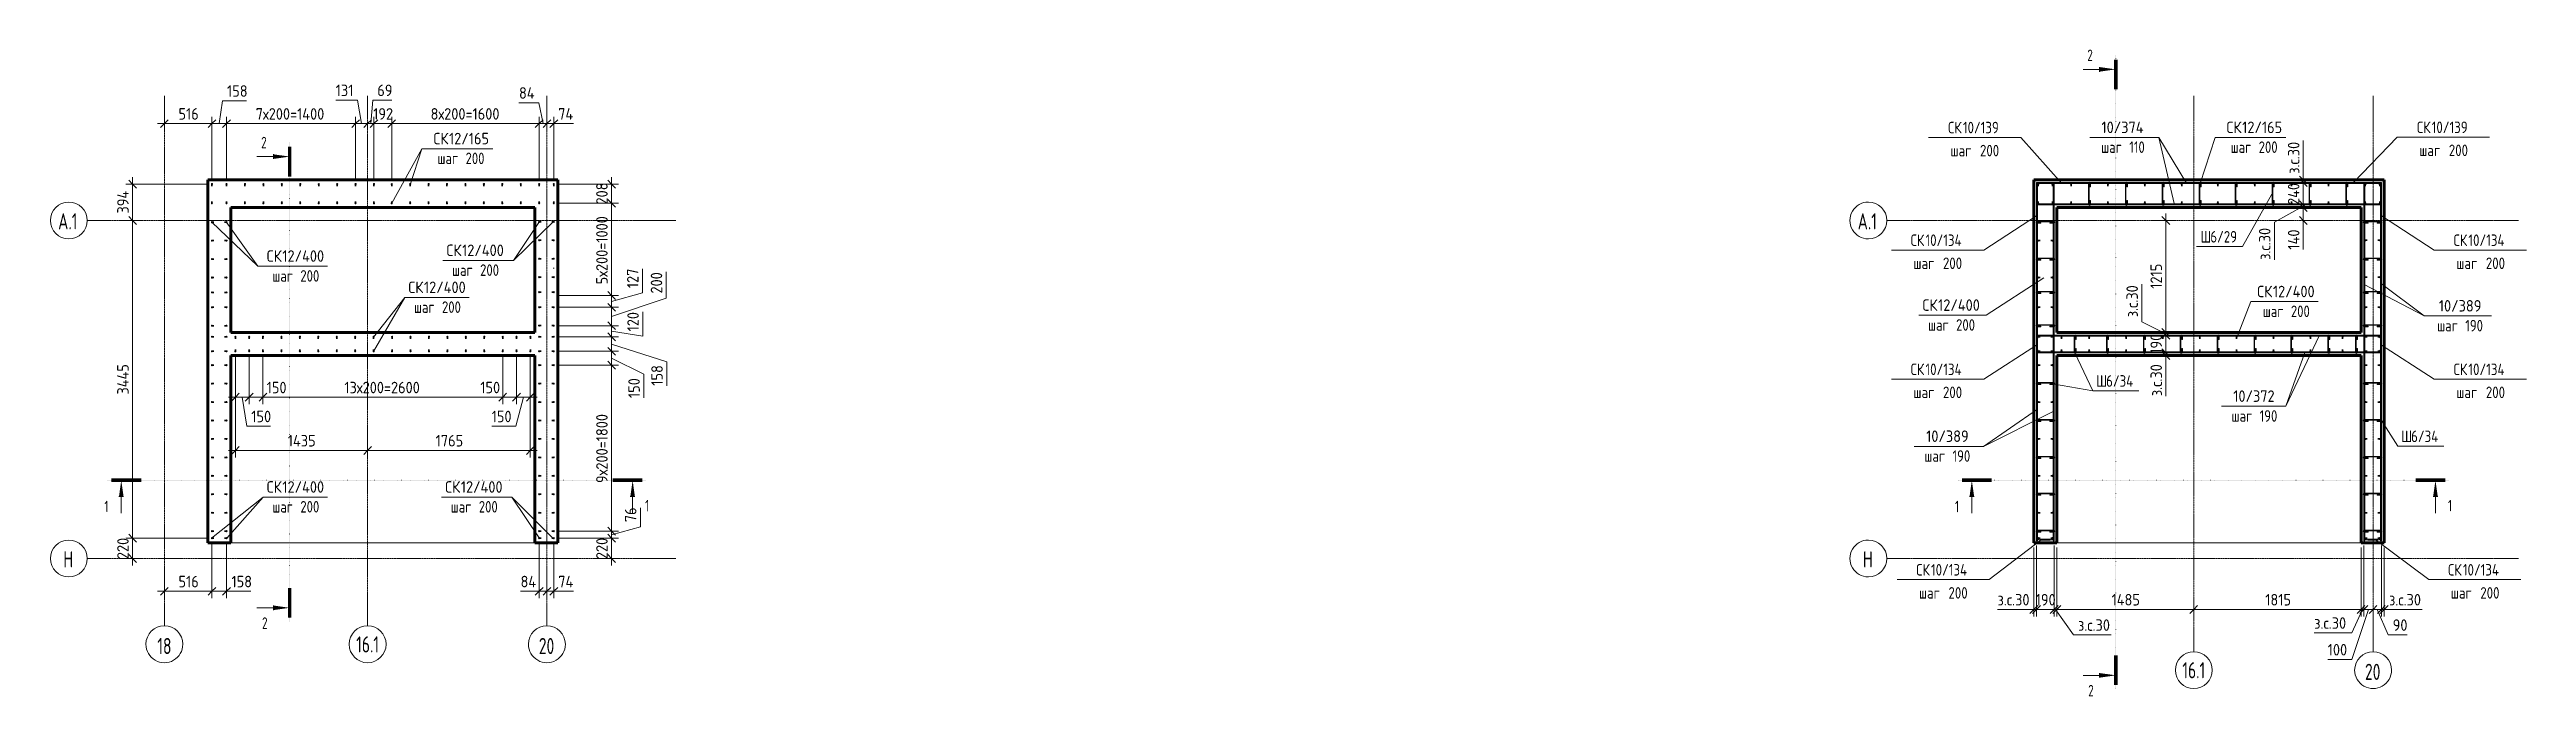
# Model space of a CAD drawing. Header units: millimetres. Extents: x 56549 to 83419, y -3049 to 32998.
# Drawn here: x 56549 to 83419, y 25984 to 32998 of the extents above.
import ezdxf

# ---------------------------------------------------------------- set-up
doc = ezdxf.new("R2010")
doc.units = ezdxf.units.MM
doc.linetypes.add('02 Штрихпунктирная _20 мм_', pattern=[25, 20, -2.5, 0, -2.5])
doc.linetypes.add('04 Пунктир 10мм', pattern=[10, 0, -10])
for name, color, linetype, lineweight in [('AA_Dim', 7, 'Continuous', 9), ('AA_Dim-50', 7, 'Continuous', 9), ('AA_Linii', 7, 'Continuous', 9), ('AA_Oformlenie', 7, 'Continuous', 9), ('AA_Razrez', 7, 'Continuous', 9), ('AA_Vinoska', 7, 'Continuous', 9), ('AF_Stena_Опалубка', 253, 'Continuous', 20), ('KR_Armatura', 7, 'Continuous', 20), ('KR_Armatura_Tonkie', 7, 'Continuous', 20), ('KR_Fundament', 7, 'Continuous', 20), ('Оси', 7, 'Continuous', 9)]:
    doc.layers.add(name, color=color, linetype=linetype, lineweight=lineweight)
doc.styles.add('GOST Common_1', font='GOST_Common.ttf', dxfattribs={"width": 0.85, "height": 125})
doc.styles.add('ISOCPEUR', font='isocpeur.TTF', dxfattribs={"width": 0.7, "height": 175})
doc.styles.add('ISOCPEUR_1', font='isocpeur.TTF', dxfattribs={"width": 0.7, "height": 125})
doc.styles.add('ISOCPEUR_2', font='isocpeur.TTF', dxfattribs={"width": 0.9, "height": 125})
doc.styles.add('ISOCPEUR_3', font='isocpeur.TTF', dxfattribs={"width": 0.8, "height": 125})
doc.dimstyles.new('00_Точн_3_знака__прозр_', dxfattribs={"dimscale": 304.8, "dimtxt": 125.344371, "dimasz": 0.278871, "dimexe": 0.246063, "dimexo": 0.164042, "dimgap": 0.016404, "dimtad": 1, "dimdec": 3, "dimrnd": 0.001, "dimdsep": 46, "dimtxsty": 'ISOCPEUR_2', "dimblk1": 'OBLIQUE', "dimblk2": 'OBLIQUE', "dimsah": 1, "dimcen": 0.09, "dimdle": 0.246063, "dimazin": 0, "dimtfac": 1, "dimtdec": 4, "dimtix": 1, "dimtmove": 0, "dimatfit": 3, "dimfxl": 1, "dimtvp": 1, "dimtolj": 1, "dimtzin": 0, "dimlwd": 18, "dimlwe": 18, "dimarcsym": 2})
doc.dimstyles.new('00_Точн_3_знака__прозр__1', dxfattribs={"dimscale": 304.8, "dimtxt": 125.344371, "dimasz": 0.278871, "dimexe": 0.246063, "dimexo": 0.164042, "dimgap": 0.016404, "dimtad": 1, "dimdec": 3, "dimrnd": 0.001, "dimdsep": 46, "dimtxsty": 'ISOCPEUR_2', "dimblk1": 'OBLIQUE', "dimblk2": 'OBLIQUE', "dimsah": 1, "dimcen": 0.09, "dimdle": 0.246063, "dimazin": 0, "dimtfac": 1, "dimtdec": 4, "dimtix": 1, "dimtmove": 1, "dimatfit": 3, "dimfxl": 1, "dimtvp": 1, "dimtolj": 1, "dimtzin": 0, "dimlwd": 18, "dimlwe": 18, "dimarcsym": 2})
doc.dimstyles.new('05_Округл_1мм__прозр_', dxfattribs={"dimscale": 304.8, "dimtxt": 125.344371, "dimasz": 0.278871, "dimexe": 0.246063, "dimexo": 0.164042, "dimgap": 0.016404, "dimtad": 1, "dimdec": 0, "dimdsep": 46, "dimtxsty": 'ISOCPEUR_2', "dimblk1": 'OBLIQUE', "dimblk2": 'OBLIQUE', "dimsah": 1, "dimcen": 0.09, "dimdle": 0.246063, "dimazin": 0, "dimtfac": 1, "dimtdec": 4, "dimtix": 1, "dimtmove": 0, "dimatfit": 3, "dimfxl": 1, "dimtvp": 1, "dimtolj": 1, "dimtzin": 0, "dimlwd": 18, "dimlwe": 18, "dimarcsym": 2})
doc.dimstyles.new('05_Округл_1мм__прозр__1', dxfattribs={"dimscale": 304.8, "dimtxt": 125.344371, "dimasz": 0.278871, "dimexe": 0.246063, "dimexo": 0.164042, "dimgap": 0.016404, "dimtad": 1, "dimdec": 0, "dimdsep": 46, "dimtxsty": 'ISOCPEUR_2', "dimblk1": 'OBLIQUE', "dimblk2": 'OBLIQUE', "dimsah": 1, "dimcen": 0.09, "dimdle": 0.246063, "dimazin": 0, "dimtfac": 1, "dimtdec": 4, "dimtix": 1, "dimtmove": 1, "dimatfit": 3, "dimfxl": 1, "dimtvp": 1, "dimtolj": 1, "dimtzin": 0, "dimlwd": 18, "dimlwe": 18, "dimarcsym": 2})

msp = doc.modelspace()

# ---------------------------------------------------------------- texts
at = {"layer": 'AA_Razrez', "char_height": 125, "attachment_point": 1, "style": 'ISOCPEUR_1'}
for s, insert, width in [('\\fISOCPEUR|b0|i0|c204|p34|;\\W.7;2', (78654.8308, 32998.0701), 75.759469), ('\\fISOCPEUR|b0|i0|c204|p34|;\\W.7;2', (58845.0541, 32052.1202), 75.759469), ('\\fISOCPEUR|b0|i0|c204|p34|;\\W.7;1', (57145.1297, 28106.3184), 53.312219), ('\\fISOCPEUR|b0|i0|c204|p34|;\\W.7;1', (63010.6462, 28115.9055), 53.312219), ('\\fISOCPEUR|b0|i0|c204|p34|;\\W.7;1', (77219.8357, 28106.3184), 53.312219), ('\\fISOCPEUR|b0|i0|c204|p34|;\\W.7;1', (82567.5685, 28115.9055), 53.312219), ('\\fISOCPEUR|b0|i0|c204|p34|;\\W.7;2', (58854.6412, 26841.3239), 75.759469), ('\\fISOCPEUR|b0|i0|c204|p34|;\\W.7;2', (78664.4179, 26109.0298), 75.759469)]:
    msp.add_mtext(s, dxfattribs=dict(at, insert=insert, width=width))
at = {"layer": 'AA_Vinoska', "char_height": 125, "attachment_point": 1}
for s, insert, width, style in [('СК', (60713.6097, 32095.526), 205.632844, 'ISOCPEUR_2'), ('СК', (60713.6097, 32095.526), 205.632844, 'ISOCPEUR_2'), ('12/165', (60883.2738, 32095.526), 526.708687, 'ISOCPEUR_2'), ('12/165', (60883.2738, 32095.526), 526.708687, 'ISOCPEUR_2'), ('СК', (77145.0838, 32215.0714), 194.208797, 'GOST Common_1'), ('10/139', (77305.3221, 32215.0714), 497.447094, 'GOST Common_1'), ('10/374', (78808.4088, 32217.3276), 566.392219, 'ISOCPEUR_2'), (' 110', (79046.1046, 32002.375), 282.194, 'ISOCPEUR_3'), ('СК', (80165.1612, 32217.3276), 205.632844, 'ISOCPEUR_2'), ('12/165', (80334.8253, 32217.3276), 526.708687, 'ISOCPEUR_2'), (' 200', (80450.2821, 32002.375), 333.502, 'ISOCPEUR_3'), ('СК', (82230.8427, 32217.5982), 194.208797, 'GOST Common_1'), ('10/139', (82391.081, 32217.5982), 497.447094, 'GOST Common_1'), ('шаг', (60757.9597, 31880.5733), 291.81425, 'ISOCPEUR_3'), ('шаг', (60757.9597, 31880.5733), 291.81425, 'ISOCPEUR_3'), (' 200', (60998.7306, 31880.5733), 333.502, 'ISOCPEUR_3'), (' 200', (60998.7306, 31880.5733), 333.502, 'ISOCPEUR_3'), ('шаг', (77170.3713, 31965.0714), 310.052641, 'GOST Common_1'), (' 200', (77426.1903, 31965.0714), 320.274156, 'GOST Common_1'), ('шаг', (78805.3338, 32002.375), 291.81425, 'ISOCPEUR_3'), ('шаг', (80209.5112, 32002.375), 291.81425, 'ISOCPEUR_3'), ('шаг', (82256.1302, 31967.5982), 310.052641, 'GOST Common_1'), (' 200', (82511.9492, 31967.5982), 320.274156, 'GOST Common_1'), ('СК', (76739.1575, 30993.4433), 194.208797, 'GOST Common_1'), ('10/134', (76899.3958, 30993.4433), 507.668609, 'GOST Common_1'), ('\\fGOST Common|b0|i0|c204|p34|;\\W.85;Ш', (79882.4097, 31030.5433), 129.472531, 'GOST Common_1'), ('6/29', (79989.2352, 31030.5433), 367.974562, 'GOST Common_1'), ('СК', (82628.694, 30993.4433), 194.208797, 'GOST Common_1'), ('10/134', (82788.9323, 30993.4433), 507.668609, 'GOST Common_1'), ('СК', (58905.2827, 30821.4459), 205.632844, 'ISOCPEUR_2'), ('СК', (58905.2827, 30821.4459), 205.632844, 'ISOCPEUR_2'), ('12/400', (59074.9467, 30821.4459), 566.392219, 'ISOCPEUR_2'), ('12/400', (59074.9467, 30821.4459), 566.392219, 'ISOCPEUR_2'), ('СК', (60855.1562, 30884.0867), 205.632844, 'ISOCPEUR_2'), ('СК', (60855.1562, 30884.0867), 205.632844, 'ISOCPEUR_2'), ('шаг', (60915.7062, 30669.134), 291.81425, 'ISOCPEUR_3'), ('шаг', (60915.7062, 30669.134), 291.81425, 'ISOCPEUR_3'), ('12/400', (61024.8202, 30884.0867), 566.392219, 'ISOCPEUR_2'), ('12/400', (61024.8202, 30884.0867), 566.392219, 'ISOCPEUR_2'), (' 200', (61156.477, 30669.134), 333.502, 'ISOCPEUR_3'), (' 200', (61156.477, 30669.134), 333.502, 'ISOCPEUR_3'), ('шаг', (76768.4825, 30743.4433), 310.052641, 'GOST Common_1'), (' 200', (77024.3015, 30743.4433), 320.274156, 'GOST Common_1'), ('шаг', (82658.019, 30743.4433), 310.052641, 'GOST Common_1'), (' 200', (82913.838, 30743.4433), 320.274156, 'GOST Common_1'), ('шаг', (58965.8327, 30606.4932), 291.81425, 'ISOCPEUR_3'), ('шаг', (58965.8327, 30606.4932), 291.81425, 'ISOCPEUR_3'), (' 200', (59206.6035, 30606.4932), 333.502, 'ISOCPEUR_3'), (' 200', (59206.6035, 30606.4932), 333.502, 'ISOCPEUR_3'), ('СК', (60441.5323, 30482.6284), 205.632844, 'ISOCPEUR_2'), ('СК', (60441.5323, 30482.6284), 205.632844, 'ISOCPEUR_2'), ('12/400', (60611.1964, 30482.6284), 566.392219, 'ISOCPEUR_2'), ('12/400', (60611.1964, 30482.6284), 566.392219, 'ISOCPEUR_2'), ('СК', (80498.404, 30437.2872), 205.632844, 'ISOCPEUR_2'), ('12/400', (80668.0681, 30437.2872), 566.392219, 'ISOCPEUR_2'), ('шаг', (60502.0823, 30267.6758), 291.81425, 'ISOCPEUR_3'), ('шаг', (60502.0823, 30267.6758), 291.81425, 'ISOCPEUR_3'), (' 200', (60742.8531, 30267.6758), 333.502, 'ISOCPEUR_3'), (' 200', (60742.8531, 30267.6758), 333.502, 'ISOCPEUR_3'), ('СК', (76866.6029, 30289.8297), 205.632844, 'ISOCPEUR_2'), ('12/400', (77036.267, 30289.8297), 566.392219, 'ISOCPEUR_2'), ('шаг', (80558.954, 30222.3346), 291.81425, 'ISOCPEUR_3'), (' 200', (80799.7249, 30222.3346), 333.502, 'ISOCPEUR_3'), ('10/389', (82468.3232, 30282.0129), 555.569437, 'ISOCPEUR_2'), ('10/389', (82468.3232, 30282.0129), 555.569437, 'ISOCPEUR_2'), ('шаг', (76927.1529, 30074.8771), 291.81425, 'ISOCPEUR_3'), (' 200', (77167.9238, 30074.8771), 333.502, 'ISOCPEUR_3'), ('шаг', (82450.1482, 30067.0603), 291.81425, 'ISOCPEUR_3'), ('шаг', (82450.1482, 30067.0603), 291.81425, 'ISOCPEUR_3'), (' 190', (82690.9191, 30067.0603), 307.848, 'ISOCPEUR_3'), (' 190', (82690.9191, 30067.0603), 307.848, 'ISOCPEUR_3'), ('СК', (76739.1575, 29593.4433), 194.208797, 'GOST Common_1'), ('10/134', (76899.3958, 29593.4433), 507.668609, 'GOST Common_1'), ('СК', (82628.694, 29593.4433), 194.208797, 'GOST Common_1'), ('10/134', (82788.9323, 29593.4433), 507.668609, 'GOST Common_1'), ('шаг', (76768.4825, 29343.4433), 310.052641, 'GOST Common_1'), (' 200', (77024.3015, 29343.4433), 320.274156, 'GOST Common_1'), ('\\fGOST Common|b0|i0|c204|p34|;\\W.85;Ш', (78752.2384, 29467.3632), 129.472531, 'GOST Common_1'), ('6/34', (78859.064, 29467.3632), 378.196078, 'GOST Common_1'), ('10/372', (80237.729, 29302.6827), 555.569437, 'ISOCPEUR_2'), ('шаг', (82658.019, 29343.4433), 310.052641, 'GOST Common_1'), (' 200', (82913.838, 29343.4433), 320.274156, 'GOST Common_1'), ('шаг', (80219.554, 29087.73), 291.81425, 'ISOCPEUR_3'), (' 190', (80460.3249, 29087.73), 307.848, 'ISOCPEUR_3'), ('10/389', (76906.4625, 28868.1797), 555.569437, 'ISOCPEUR_2'), ('10/389', (76906.4625, 28868.1797), 555.569437, 'ISOCPEUR_2'), ('\\fGOST Common|b0|i0|c204|p34|;\\W.85;Ш', (82060.8796, 28867.0307), 129.472531, 'GOST Common_1'), ('6/34', (82167.7052, 28867.0307), 378.196078, 'GOST Common_1'), ('шаг', (76888.2875, 28653.2271), 291.81425, 'ISOCPEUR_3'), ('шаг', (76888.2875, 28653.2271), 291.81425, 'ISOCPEUR_3'), (' 190', (77129.0583, 28653.2271), 307.848, 'ISOCPEUR_3'), (' 190', (77129.0583, 28653.2271), 307.848, 'ISOCPEUR_3'), ('СК', (58905.2827, 28317.9621), 205.632844, 'ISOCPEUR_2'), ('СК', (58905.2827, 28317.9621), 205.632844, 'ISOCPEUR_2'), ('12/400', (59074.9467, 28317.9621), 566.392219, 'ISOCPEUR_2'), ('12/400', (59074.9467, 28317.9621), 566.392219, 'ISOCPEUR_2'), ('СК', (60841.1847, 28317.9621), 205.632844, 'ISOCPEUR_2'), ('СК', (60841.1847, 28317.9621), 205.632844, 'ISOCPEUR_2'), ('12/400', (61010.8488, 28317.9621), 566.392219, 'ISOCPEUR_2'), ('12/400', (61010.8488, 28317.9621), 566.392219, 'ISOCPEUR_2'), ('шаг', (58965.8327, 28103.0095), 291.81425, 'ISOCPEUR_3'), ('шаг', (58965.8327, 28103.0095), 291.81425, 'ISOCPEUR_3'), (' 200', (59206.6035, 28103.0095), 333.502, 'ISOCPEUR_3'), (' 200', (59206.6035, 28103.0095), 333.502, 'ISOCPEUR_3'), ('шаг', (60901.7347, 28103.0095), 291.81425, 'ISOCPEUR_3'), ('шаг', (60901.7347, 28103.0095), 291.81425, 'ISOCPEUR_3'), (' 200', (61142.5055, 28103.0095), 333.502, 'ISOCPEUR_3'), (' 200', (61142.5055, 28103.0095), 333.502, 'ISOCPEUR_3'), ('СК', (76799.1575, 27419.4966), 194.208797, 'GOST Common_1'), ('10/134', (76959.3958, 27419.4966), 507.668609, 'GOST Common_1'), ('СК', (82568.694, 27419.4966), 194.208797, 'GOST Common_1'), ('10/134', (82728.9323, 27419.4966), 507.668609, 'GOST Common_1'), (' 200', (77084.3015, 27169.4966), 320.274156, 'GOST Common_1'), (' 200', (82853.838, 27169.4966), 320.274156, 'GOST Common_1'), ('шаг', (76828.4825, 27169.4966), 310.052641, 'GOST Common_1'), ('шаг', (82598.019, 27169.4966), 310.052641, 'GOST Common_1')]:
    msp.add_mtext(s, dxfattribs=dict(at, insert=insert, width=width, style=style))
at = {"layer": 'Оси', "char_height": 175, "attachment_point": 1, "style": 'ISOCPEUR'}
for s, insert, width in [('\\fISOCPEUR|b0|i0|c204|p34|;\\W.7;А', (56643.0063, 31223.5763), 134.6835), ('.1', (56754.1313, 31223.5763), 120.653969), ('\\fISOCPEUR|b0|i0|c204|p34|;\\W.7;А', (76164.2513, 31223.5763), 134.6835), ('.1', (76275.3763, 31223.5763), 120.653969), ('\\fISOCPEUR|b0|i0|c204|p34|;\\W.7;Н', (56698.6563, 27558.5763), 120.653969), ('\\fISOCPEUR|b0|i0|c204|p34|;\\W.7;Н', (76219.9013, 27558.5763), 120.653969), ('18', (57718.6519, 26618.115), 179.578), ('16.1', (59876.0963, 26635.7421), 300.231969), ('20', (61857.1019, 26618.115), 207.637062), ('16.1', (79685.8729, 26355.7216), 300.231969), ('20', (81666.8786, 26338.0945), 207.637062)]:
    msp.add_mtext(s, dxfattribs=dict(at, insert=insert, width=width))

# ---------------------------------------------------------------- blocks, each defined once
blk = doc.blocks.new('351_Ряд стержней П переменный шаг _НесАрм_РабПлоск_ - Тип 1-3765982-Схема расположения выпусков фундаментной плиты на отм_-0_450 входной группы в осях 18-20_Н-А_1')
at = {"layer": 'KR_Armatura_Tonkie'}
for points in [[(-6, 708), (-9, 707), (-10, 707), (-12, 704), (-12, 702), (-11, 699), (-9, 697), (-6, 696), (-3, 697), (-2, 698), (0, 701), (0, 702), (-1, 705), (-2, 707), (-4, 708)], [(-6, 550), (-9, 549), (-10, 549), (-12, 546), (-12, 544), (-11, 541), (-9, 539), (-6, 538), (-3, 539), (-2, 540), (0, 543), (0, 544), (-1, 547), (-3, 549), (-4, 550)], [(152, 708), (149, 707), (147, 705), (146, 704), (146, 701), (148, 699), (149, 697), (152, 696), (154, 696), (156, 698), (158, 701), (158, 704), (156, 707), (154, 708)], [(152, 550), (149, 549), (147, 547), (146, 546), (146, 543), (147, 541), (149, 539), (152, 538), (154, 538), (156, 540), (158, 543), (158, 546), (156, 549), (154, 550)], [(-6, 430), (-9, 429), (-10, 429), (-12, 426), (-12, 424), (-11, 421), (-9, 419), (-6, 418), (-3, 419), (-2, 420), (0, 423), (0, 424), (-1, 427), (-2, 429), (-4, 430)], [(152, 430), (149, 429), (147, 427), (146, 426), (146, 423), (148, 421), (149, 419), (152, 418), (154, 418), (156, 420), (158, 423), (158, 426), (156, 429), (154, 430)], [(-6, 230), (-9, 229), (-10, 229), (-12, 226), (-12, 224), (-11, 221), (-9, 219), (-6, 218), (-3, 219), (-2, 220), (0, 223), (0, 224), (-1, 227), (-2, 229), (-4, 230)], [(-6, 67), (-9, 66), (-10, 65), (-12, 63), (-12, 61), (-11, 58), (-9, 56), (-6, 55), (-3, 56), (-2, 57), (0, 59), (0, 61), (-1, 64), (-2, 65), (-4, 67)], [(152, 230), (149, 229), (147, 227), (146, 226), (146, 223), (148, 221), (149, 219), (152, 218), (154, 218), (156, 220), (158, 223), (158, 226), (156, 229), (154, 230)], [(152, 67), (149, 66), (147, 64), (146, 63), (146, 59), (148, 57), (149, 56), (152, 55), (154, 55), (156, 57), (158, 59), (158, 63), (156, 65), (154, 67)], [(-6, -96), (-9, -97), (-10, -98), (-12, -101), (-12, -102), (-11, -105), (-9, -107), (-6, -108), (-3, -107), (-2, -107), (0, -104), (0, -102), (-1, -99), (-2, -98), (-4, -96)], [(152, -96), (149, -97), (147, -99), (146, -101), (146, -104), (148, -106), (149, -107), (152, -108), (154, -108), (156, -107), (158, -104), (158, -101), (156, -98), (154, -96)], [(-6, -296), (-9, -297), (-10, -298), (-12, -301), (-12, -302), (-11, -305), (-9, -307), (-6, -308), (-3, -307), (-2, -307), (0, -304), (0, -302), (-1, -299), (-2, -298), (-4, -296)], [(-6, -496), (-9, -497), (-10, -498), (-12, -501), (-12, -502), (-11, -505), (-9, -507), (-6, -508), (-3, -507), (-2, -507), (0, -504), (0, -502), (-1, -499), (-2, -498), (-4, -496)], [(152, -296), (149, -297), (147, -299), (146, -301), (146, -304), (147, -305), (149, -307), (152, -308), (154, -308), (156, -307), (158, -304), (158, -301), (156, -298), (154, -296)], [(152, -496), (149, -497), (147, -499), (146, -501), (146, -504), (148, -506), (149, -507), (152, -508), (154, -508), (156, -507), (158, -504), (158, -501), (156, -498), (154, -496)], [(-6, -696), (-9, -697), (-10, -698), (-12, -701), (-12, -703), (-11, -705), (-9, -707), (-6, -708), (-3, -707), (-2, -707), (0, -703), (0, -702), (-1, -699), (-2, -698), (-4, -696)], [(152, -696), (149, -697), (147, -699), (146, -701), (146, -704), (147, -705), (149, -707), (152, -708), (154, -708), (156, -707), (158, -704), (158, -701), (156, -698), (154, -696)]]:
    blk.add_hatch(color=256, dxfattribs=at).paths.add_polyline_path(points)
at = {"layer": 'KR_Armatura'}
for centre in [(-6, 544), (152, 544), (-6, 424), (152, 424), (-6, 224), (-6, 61), (152, 224), (152, 61), (-6, -102), (152, -102), (-6, -302), (-6, -502), (152, -302), (152, -502), (-6, -702), (152, -702)]:
    blk.add_circle(centre, 6, dxfattribs=at)
for centre, start, end in [((-6, 702), 90, 269.9911), ((-6, 702), 270.0089, 90), ((152, 702), 90, 269.9911), ((152, 702), 270.0089, 90)]:
    blk.add_arc(centre, 6, start, end, dxfattribs=at)
at = {"layer": 'KR_Armatura_Tonkie', "lineweight": 35}
for p, q in [((0, 702), (15, 702)), ((0, 544), (15, 544)), ((146, 702), (131, 702)), ((146, 544), (131, 544)), ((0, 424), (15, 424)), ((146, 424), (131, 424)), ((0, 224), (15, 224)), ((0, 61), (15, 61)), ((146, 224), (131, 224)), ((146, 61), (131, 61)), ((0, -102), (15, -102)), ((146, -102), (131, -102)), ((0, -302), (15, -302)), ((0, -502), (15, -502)), ((146, -302), (131, -302)), ((146, -502), (131, -502)), ((0, -702), (15, -702)), ((146, -702), (131, -702))]:
    blk.add_line(p, q, dxfattribs=at)
at = {"layer": 'KR_Armatura_Tonkie'}
for centre, start, end in [((-6, 702), 360, 180), ((-6, 702), 180, 0), ((-6, 544), 360, 180), ((-6, 544), 180, 0), ((152, 702), 360, 180), ((152, 702), 180, 360), ((152, 544), 0, 180), ((152, 544), 180, 360), ((-6, 424), 360, 180), ((-6, 424), 180, 0), ((152, 424), 360, 180), ((152, 424), 180, 360), ((-6, 224), 360, 180), ((-6, 224), 180, 360), ((-6, 61), 360, 180), ((-6, 61), 180, 360), ((152, 224), 360, 180), ((152, 224), 180, 360), ((152, 61), 360, 180), ((152, 61), 180, 360), ((-6, -102), 360, 180), ((-6, -102), 180, 360), ((152, -102), 0, 180), ((152, -102), 180, 360), ((-6, -302), 360, 180), ((-6, -302), 180, 360), ((-6, -502), 360, 180), ((-6, -502), 180, 0), ((152, -302), 0, 180), ((152, -302), 180, 360), ((152, -502), 360, 180), ((152, -502), 180, 360), ((-6, -702), 360, 180), ((-6, -702), 180, 0), ((152, -702), 0, 180), ((152, -702), 180, 360)]:
    blk.add_arc(centre, 6, start, end, dxfattribs=at)
blk = doc.blocks.new('351_Ряд стержней П переменный шаг _НесАрм_РабПлоск_ - Тип 1-3766031-Схема расположения выпусков фундаментной плиты на отм_-0_450 входной группы в осях 18-20_Н-А_1')
at = {"layer": 'KR_Armatura_Tonkie'}
for points in [[(-6, 932), (-3, 933), (-2, 934), (0, 936), (0, 938), (-2, 942), (-2, 942), (-4, 944), (-8, 944), (-10, 942), (-12, 940), (-12, 938), (-11, 935), (-9, 933)], [(152, 932), (154, 932), (156, 934), (158, 936), (158, 940), (156, 942), (154, 944), (150, 944), (149, 943), (147, 941), (146, 940), (146, 936), (147, 935), (149, 933), (150, 932)], [(-6, 732), (-3, 733), (-2, 734), (0, 736), (0, 738), (-2, 742), (-2, 742), (-4, 744), (-8, 744), (-10, 742), (-12, 740), (-12, 738), (-11, 735), (-9, 733)], [(-6, 532), (-3, 533), (-2, 534), (0, 536), (0, 538), (-1, 542), (-2, 542), (-4, 544), (-8, 544), (-10, 542), (-12, 540), (-12, 538), (-11, 535), (-9, 533)], [(152, 732), (154, 732), (156, 734), (158, 736), (158, 740), (156, 742), (154, 744), (150, 744), (149, 743), (147, 741), (146, 740), (146, 736), (147, 735), (149, 733), (150, 732)], [(152, 532), (154, 532), (156, 534), (158, 536), (158, 540), (156, 542), (154, 544), (150, 544), (149, 543), (147, 541), (146, 540), (146, 536), (147, 535), (149, 533), (150, 532)], [(-6, 332), (-3, 333), (-2, 334), (0, 336), (0, 338), (-1, 341), (-2, 342), (-4, 344), (-8, 344), (-10, 342), (-12, 340), (-12, 338), (-11, 335), (-9, 333)], [(152, 332), (154, 332), (156, 334), (158, 336), (158, 340), (156, 342), (154, 344), (150, 344), (149, 343), (147, 341), (146, 340), (146, 336), (147, 335), (149, 333), (150, 332)], [(-6, 132), (-3, 133), (-2, 134), (0, 137), (0, 138), (-1, 141), (-2, 142), (-4, 144), (-8, 144), (-10, 142), (-12, 140), (-12, 137), (-11, 135), (-9, 133)], [(152, 132), (154, 132), (156, 134), (158, 137), (158, 140), (156, 142), (154, 144), (150, 144), (149, 143), (147, 141), (146, 140), (146, 136), (147, 135), (149, 133), (150, 132)], [(-6, -68), (-3, -67), (-2, -66), (0, -64), (0, -62), (-1, -59), (-2, -58), (-4, -56), (-8, -56), (-10, -58), (-12, -60), (-12, -62), (-11, -65), (-9, -67)], [(-6, -268), (-3, -267), (-2, -266), (0, -264), (0, -262), (-1, -259), (-2, -258), (-4, -256), (-8, -256), (-10, -258), (-12, -260), (-12, -262), (-11, -265), (-9, -267)], [(152, -68), (154, -68), (156, -66), (158, -64), (158, -60), (156, -58), (154, -56), (150, -56), (149, -57), (147, -59), (146, -60), (146, -64), (147, -65), (149, -67), (150, -68)], [(152, -268), (154, -268), (156, -266), (158, -264), (158, -260), (156, -258), (154, -256), (150, -256), (149, -257), (147, -259), (146, -260), (146, -264), (147, -265), (149, -267), (150, -268)], [(-6, -468), (-3, -467), (-2, -466), (0, -464), (0, -462), (-1, -459), (-2, -458), (-4, -456), (-8, -456), (-10, -458), (-12, -460), (-12, -462), (-11, -465), (-9, -467)], [(152, -468), (154, -468), (156, -466), (158, -464), (158, -460), (156, -458), (154, -456), (150, -456), (149, -457), (147, -459), (146, -460), (146, -464), (147, -465), (149, -467), (150, -468)], [(-6, -668), (-3, -667), (-2, -666), (0, -664), (0, -662), (-1, -659), (-2, -658), (-4, -656), (-8, -656), (-10, -658), (-12, -660), (-12, -662), (-11, -665), (-9, -667)], [(152, -668), (154, -668), (156, -666), (158, -664), (158, -660), (156, -658), (154, -656), (150, -656), (149, -657), (147, -659), (146, -660), (146, -664), (147, -665), (149, -667), (150, -668)], [(-6, -868), (-3, -867), (-2, -866), (0, -864), (0, -862), (-1, -859), (-2, -858), (-4, -856), (-8, -856), (-10, -858), (-12, -860), (-12, -862), (-11, -865), (-9, -867)], [(-6, -944), (-3, -943), (-2, -942), (0, -940), (0, -938), (-2, -934), (-2, -934), (-4, -932), (-8, -932), (-10, -934), (-12, -936), (-12, -938), (-11, -941), (-9, -943)], [(152, -868), (154, -868), (156, -866), (158, -864), (158, -860), (156, -858), (154, -856), (150, -856), (149, -857), (147, -859), (146, -860), (146, -864), (147, -865), (149, -867), (150, -868)], [(152, -944), (154, -944), (156, -942), (158, -940), (158, -936), (156, -934), (154, -932), (150, -932), (149, -933), (147, -935), (146, -936), (146, -940), (147, -941), (149, -943), (150, -944)]]:
    blk.add_hatch(color=256, dxfattribs=at).paths.add_polyline_path(points)
at = {"layer": 'KR_Armatura'}
for centre in [(-6, 938), (152, 938), (-6, 738), (-6, 538), (152, 738), (152, 538), (-6, 338), (152, 338), (-6, 138), (152, 138), (-6, -62), (-6, -262), (152, -62), (152, -262), (-6, -462), (152, -462), (-6, -662), (152, -662), (-6, -862), (-6, -938), (152, -862), (152, -938)]:
    blk.add_circle(centre, 6, dxfattribs=at)
at = {"layer": 'KR_Armatura_Tonkie', "lineweight": 35}
for p, q in [((0, 938), (15, 938)), ((146, 938), (131, 938)), ((0, 738), (15, 738)), ((0, 538), (15, 538)), ((146, 738), (131, 738)), ((146, 538), (131, 538)), ((0, 338), (15, 338)), ((146, 338), (131, 338)), ((0, 138), (15, 138)), ((146, 138), (131, 138)), ((0, -62), (15, -62)), ((0, -262), (15, -262)), ((146, -62), (131, -62)), ((146, -262), (131, -262)), ((0, -462), (15, -462)), ((146, -462), (131, -462)), ((0, -662), (15, -662)), ((146, -662), (131, -662)), ((0, -862), (15, -862)), ((0, -938), (15, -938)), ((146, -862), (131, -862)), ((146, -938), (131, -938))]:
    blk.add_line(p, q, dxfattribs=at)
at = {"layer": 'KR_Armatura_Tonkie'}
for centre, start, end in [((-6, 938), 360, 180), ((-6, 938), 180, 0), ((152, 938), 0, 180), ((152, 938), 180, 360), ((-6, 738), 360, 180), ((-6, 738), 180, 0), ((-6, 538), 360, 180), ((-6, 538), 180, 0), ((152, 738), 0, 180), ((152, 738), 180, 360), ((152, 538), 0, 180), ((152, 538), 180, 360), ((-6, 338), 360, 180), ((-6, 338), 180, 0), ((152, 338), 0, 180), ((152, 338), 180, 360), ((-6, 138), 360, 180), ((-6, 138), 180, 360), ((152, 138), 360, 180), ((152, 138), 180, 360), ((-6, -62), 360, 180), ((-6, -62), 180, 360), ((-6, -262), 360, 180), ((-6, -262), 180, 0), ((152, -62), 360, 180), ((152, -62), 180, 360), ((152, -262), 0, 180), ((152, -262), 180, 360), ((-6, -462), 360, 180), ((-6, -462), 180, 0), ((152, -462), 360, 180), ((152, -462), 180, 360), ((-6, -662), 360, 180), ((-6, -662), 180, 0), ((152, -662), 0, 180), ((152, -662), 180, 360), ((-6, -862), 360, 180), ((-6, -862), 180, 0), ((-6, -938), 360, 180), ((-6, -938), 180, 0), ((152, -862), 0, 180), ((152, -862), 180, 360), ((152, -938), 0, 180), ((152, -938), 180, 360)]:
    blk.add_arc(centre, 6, start, end, dxfattribs=at)
blk = doc.blocks.new('351_Ряд стержней П переменный шаг _НесАрм_РабПлоск_ - Тип 1-3764197-Схема расположения выпусков фундаментной плиты на отм_-0_450 входной группы в осях 18-20_Н-А_1')
at = {"layer": 'KR_Armatura_Tonkie'}
for points in [[(0, 1854), (-1, 1857), (-2, 1858), (-4, 1860), (-8, 1860), (-10, 1858), (-12, 1856), (-12, 1854), (-11, 1851), (-9, 1849), (-6, 1848), (-3, 1849), (-2, 1850), (0, 1852)], [(0, 1696), (-1, 1699), (-2, 1700), (-4, 1702), (-8, 1702), (-10, 1700), (-12, 1698), (-12, 1696), (-11, 1693), (-9, 1691), (-6, 1690), (-3, 1691), (-2, 1692), (0, 1694)], [(208, 1854), (208, 1856), (206, 1858), (205, 1859), (202, 1860), (200, 1860), (198, 1858), (196, 1856), (196, 1854), (197, 1851), (199, 1849), (202, 1848), (205, 1849), (207, 1851)], [(208, 1696), (208, 1698), (206, 1700), (205, 1701), (202, 1702), (200, 1702), (198, 1700), (196, 1698), (196, 1696), (197, 1693), (199, 1691), (202, 1690), (205, 1691), (207, 1693)], [(0, 1496), (-1, 1499), (-2, 1500), (-4, 1502), (-8, 1502), (-10, 1500), (-12, 1498), (-12, 1496), (-11, 1493), (-9, 1491), (-6, 1490), (-3, 1491), (-2, 1492), (0, 1494)], [(208, 1496), (208, 1498), (206, 1500), (205, 1501), (202, 1502), (200, 1502), (198, 1500), (196, 1498), (196, 1496), (197, 1493), (199, 1491), (202, 1490), (205, 1491), (207, 1493)], [(0, 1296), (-1, 1299), (-2, 1300), (-4, 1302), (-8, 1302), (-10, 1300), (-12, 1298), (-12, 1296), (-11, 1293), (-9, 1291), (-6, 1290), (-3, 1291), (-2, 1292), (0, 1294)], [(0, 1096), (-1, 1099), (-3, 1101), (-4, 1102), (-8, 1102), (-10, 1100), (-12, 1098), (-12, 1096), (-11, 1093), (-9, 1091), (-6, 1090), (-3, 1091), (-2, 1092), (0, 1094)], [(208, 1296), (208, 1298), (206, 1300), (205, 1301), (202, 1302), (200, 1302), (198, 1300), (196, 1298), (196, 1296), (197, 1293), (199, 1291), (202, 1290), (205, 1291), (207, 1293)], [(208, 1096), (208, 1098), (206, 1101), (205, 1101), (202, 1102), (200, 1102), (198, 1100), (196, 1098), (196, 1096), (197, 1093), (199, 1091), (202, 1090), (205, 1091), (207, 1093)], [(0, 896), (-1, 899), (-2, 900), (-4, 902), (-8, 902), (-10, 900), (-12, 898), (-12, 896), (-11, 893), (-9, 891), (-6, 890), (-3, 891), (-2, 892), (0, 894)], [(208, 896), (208, 898), (206, 900), (205, 901), (202, 902), (200, 902), (198, 900), (196, 898), (196, 896), (197, 893), (199, 891), (202, 890), (205, 891), (207, 893)], [(0, 696), (-1, 699), (-2, 700), (-4, 702), (-8, 702), (-10, 700), (-12, 698), (-12, 696), (-11, 693), (-9, 691), (-6, 690), (-3, 691), (-2, 692), (0, 695)], [(208, 696), (208, 698), (206, 700), (205, 701), (202, 702), (200, 702), (198, 700), (196, 698), (196, 696), (197, 693), (199, 691), (202, 690), (205, 691), (207, 693)], [(0, 496), (-1, 499), (-2, 500), (-4, 502), (-8, 502), (-10, 500), (-12, 498), (-12, 496), (-11, 493), (-9, 491), (-6, 490), (-3, 491), (-2, 492), (0, 494)], [(0, 296), (-1, 299), (-2, 300), (-4, 302), (-8, 302), (-10, 300), (-12, 298), (-12, 296), (-11, 293), (-9, 291), (-6, 290), (-3, 291), (-2, 292), (0, 294)], [(208, 496), (208, 498), (206, 500), (205, 501), (202, 502), (200, 502), (198, 500), (196, 498), (196, 496), (197, 493), (199, 491), (202, 490), (205, 491), (207, 493)], [(208, 296), (208, 298), (206, 300), (205, 301), (202, 302), (200, 302), (198, 300), (196, 298), (196, 296), (197, 293), (199, 291), (202, 290), (205, 291), (207, 293)], [(0, 96), (-1, 99), (-2, 100), (-4, 102), (-8, 102), (-10, 100), (-12, 98), (-12, 95), (-11, 93), (-9, 91), (-6, 90), (-3, 91), (-2, 92), (0, 95)], [(208, 96), (208, 98), (206, 100), (205, 101), (202, 102), (200, 102), (198, 100), (196, 98), (196, 95), (197, 93), (199, 91), (202, 90), (205, 91), (207, 93), (208, 95)], [(0, -96), (-1, -93), (-2, -92), (-4, -90), (-8, -90), (-10, -92), (-12, -94), (-12, -96), (-11, -99), (-9, -101), (-6, -102), (-3, -101), (-2, -100), (0, -98)], [(208, -96), (208, -94), (206, -92), (205, -91), (202, -90), (200, -90), (198, -92), (196, -94), (196, -96), (197, -99), (199, -101), (202, -102), (205, -101), (207, -99)], [(0, -296), (-2, -292), (-2, -292), (-4, -290), (-8, -290), (-10, -292), (-12, -294), (-12, -296), (-11, -299), (-9, -301), (-6, -302), (-3, -301), (-2, -300), (0, -298)], [(0, -496), (-1, -493), (-2, -492), (-4, -490), (-8, -490), (-10, -492), (-12, -494), (-12, -496), (-11, -499), (-9, -501), (-6, -502), (-3, -501), (-2, -500), (0, -498)], [(208, -296), (208, -294), (206, -292), (205, -291), (202, -290), (200, -290), (198, -292), (196, -294), (196, -296), (197, -299), (199, -301), (202, -302), (205, -301), (207, -299)], [(208, -496), (208, -494), (206, -492), (205, -491), (202, -490), (200, -490), (198, -492), (196, -494), (196, -496), (197, -499), (199, -501), (202, -502), (205, -501), (207, -499)], [(0, -696), (-1, -693), (-2, -692), (-4, -690), (-8, -690), (-10, -692), (-12, -694), (-12, -696), (-11, -699), (-9, -701), (-6, -702), (-3, -701), (-2, -700), (0, -698)], [(208, -696), (208, -694), (206, -692), (205, -691), (202, -690), (200, -690), (198, -692), (196, -694), (196, -696), (197, -699), (199, -701), (202, -702), (205, -701), (207, -699)], [(0, -896), (-1, -893), (-2, -892), (-4, -890), (-8, -890), (-10, -892), (-12, -894), (-12, -896), (-11, -899), (-9, -901), (-6, -902), (-3, -901), (-2, -900), (0, -898)], [(208, -896), (208, -894), (206, -892), (205, -891), (202, -890), (200, -890), (198, -892), (196, -894), (196, -896), (197, -899), (199, -901), (202, -902), (205, -901), (207, -899)], [(0, -1096), (-1, -1093), (-2, -1092), (-4, -1090), (-8, -1090), (-10, -1092), (-12, -1094), (-12, -1096), (-11, -1099), (-9, -1101), (-6, -1102), (-3, -1101), (-2, -1100), (0, -1098)], [(0, -1296), (-1, -1293), (-2, -1292), (-4, -1290), (-8, -1290), (-10, -1292), (-12, -1294), (-12, -1296), (-11, -1299), (-9, -1301), (-6, -1302), (-3, -1301), (-2, -1300), (0, -1298)], [(208, -1096), (208, -1094), (206, -1092), (205, -1091), (202, -1090), (200, -1090), (198, -1092), (196, -1094), (196, -1096), (197, -1099), (199, -1101), (202, -1102), (205, -1101), (207, -1099)], [(208, -1296), (208, -1294), (206, -1292), (205, -1291), (202, -1290), (200, -1290), (198, -1292), (196, -1294), (196, -1296), (197, -1299), (199, -1301), (202, -1302), (205, -1301), (207, -1299), (208, -1298)], [(0, -1496), (-1, -1493), (-3, -1491), (-4, -1490), (-8, -1490), (-10, -1492), (-12, -1494), (-12, -1496), (-11, -1499), (-9, -1501), (-6, -1502), (-3, -1501), (-2, -1500), (0, -1498)], [(208, -1496), (208, -1494), (206, -1492), (205, -1491), (202, -1490), (200, -1490), (198, -1492), (196, -1494), (196, -1496), (197, -1499), (199, -1501), (202, -1502), (205, -1501), (207, -1499)], [(0, -1696), (-1, -1693), (-2, -1692), (-4, -1690), (-8, -1690), (-10, -1692), (-12, -1694), (-12, -1696), (-11, -1699), (-9, -1701), (-6, -1702), (-3, -1701), (-2, -1700), (0, -1698)], [(0, -1854), (-1, -1851), (-2, -1850), (-4, -1848), (-8, -1848), (-10, -1850), (-12, -1852), (-12, -1854), (-11, -1857), (-9, -1859), (-6, -1860), (-2, -1859), (-2, -1858), (0, -1856)], [(208, -1696), (208, -1694), (206, -1692), (205, -1691), (202, -1690), (200, -1690), (198, -1692), (196, -1694), (196, -1696), (197, -1699), (199, -1701), (202, -1702), (205, -1701), (207, -1699)], [(208, -1854), (208, -1852), (206, -1850), (205, -1849), (202, -1848), (200, -1848), (198, -1850), (196, -1852), (196, -1854), (197, -1857), (199, -1859), (202, -1860), (205, -1859), (207, -1857)]]:
    blk.add_hatch(color=256, dxfattribs=at).paths.add_polyline_path(points)
at = {"layer": 'KR_Armatura'}
for centre in [(-6, 1854), (-6, 1696), (202, 1854), (202, 1696), (-6, 1496), (202, 1496), (-6, 1296), (-6, 1096), (202, 1296), (202, 1096), (-6, 896), (202, 896), (-6, 696), (202, 696), (-6, 496), (-6, 296), (202, 496), (202, 296), (-6, 96), (202, 96), (-6, -96), (202, -96), (-6, -296), (-6, -496), (202, -296), (202, -496), (-6, -696), (202, -696), (-6, -896), (202, -896), (-6, -1096), (-6, -1296), (202, -1096), (202, -1296), (-6, -1496), (202, -1496), (-6, -1696), (-6, -1854), (202, -1696), (202, -1854)]:
    blk.add_circle(centre, 6, dxfattribs=at)
at = {"layer": 'KR_Armatura_Tonkie', "lineweight": 35}
for p, q in [((0, 1854), (15, 1854)), ((0, 1696), (15, 1696)), ((196, 1854), (181, 1854)), ((196, 1696), (181, 1696)), ((0, 1496), (15, 1496)), ((196, 1496), (181, 1496)), ((0, 1296), (15, 1296)), ((0, 1096), (15, 1096)), ((196, 1296), (181, 1296)), ((196, 1096), (181, 1096)), ((0, 896), (15, 896)), ((196, 896), (181, 896)), ((0, 696), (15, 696)), ((196, 696), (181, 696)), ((0, 496), (15, 496)), ((0, 296), (15, 296)), ((196, 496), (181, 496)), ((196, 296), (181, 296)), ((0, 96), (15, 96)), ((196, 96), (181, 96)), ((0, -96), (15, -96)), ((196, -96), (181, -96)), ((0, -296), (15, -296)), ((0, -496), (15, -496)), ((196, -296), (181, -296)), ((196, -496), (181, -496)), ((0, -696), (15, -696)), ((196, -696), (181, -696)), ((0, -896), (15, -896)), ((196, -896), (181, -896)), ((0, -1096), (15, -1096)), ((0, -1296), (15, -1296)), ((196, -1096), (181, -1096)), ((196, -1296), (181, -1296)), ((0, -1496), (15, -1496)), ((196, -1496), (181, -1496)), ((0, -1696), (15, -1696)), ((0, -1854), (15, -1854)), ((196, -1696), (181, -1696)), ((196, -1854), (181, -1854))]:
    blk.add_line(p, q, dxfattribs=at)
at = {"layer": 'KR_Armatura_Tonkie'}
for centre, start, end in [((-6, 1854), 360, 180), ((-6, 1854), 180, 0), ((-6, 1696), 360, 180), ((-6, 1696), 180, 0), ((202, 1854), 0, 180), ((202, 1854), 180, 360), ((202, 1696), 0, 180), ((202, 1696), 180, 360), ((-6, 1496), 360, 180), ((-6, 1496), 180, 0), ((202, 1496), 0, 180), ((202, 1496), 180, 360), ((-6, 1296), 360, 180), ((-6, 1296), 180, 0), ((-6, 1096), 360, 180), ((-6, 1096), 180, 0), ((202, 1296), 0, 180), ((202, 1296), 180, 360), ((202, 1096), 0, 180), ((202, 1096), 180, 360), ((-6, 896), 360, 180), ((-6, 896), 180, 0), ((202, 896), 0, 180), ((202, 896), 180, 360), ((-6, 696), 360, 180), ((-6, 696), 180, 0), ((202, 696), 0, 180), ((202, 696), 180, 360), ((-6, 496), 360, 180), ((-6, 496), 180, 0), ((-6, 296), 360, 180), ((-6, 296), 180, 360), ((202, 496), 0, 180), ((202, 496), 180, 360), ((202, 296), 0, 180), ((202, 296), 180, 360), ((-6, 96), 360, 180), ((-6, 96), 180, 360), ((202, 96), 0, 180), ((202, 96), 180, 360), ((-6, -96), 360, 180), ((-6, -96), 180, 360), ((202, -96), 0, 180), ((202, -96), 180, 360), ((-6, -296), 360, 180), ((-6, -296), 180, 360), ((-6, -496), 360, 180), ((-6, -496), 180, 0), ((202, -296), 0, 180), ((202, -296), 180, 360), ((202, -496), 0, 180), ((202, -496), 180, 360), ((-6, -696), 360, 180), ((-6, -696), 180, 0), ((202, -696), 0, 180), ((202, -696), 180, 360), ((-6, -896), 360, 180), ((-6, -896), 180, 0), ((202, -896), 0, 180), ((202, -896), 180, 360), ((-6, -1096), 360, 180), ((-6, -1096), 180, 0), ((-6, -1296), 360, 180), ((-6, -1296), 180, 0), ((202, -1096), 0, 180), ((202, -1096), 180, 360), ((202, -1296), 0, 180), ((202, -1296), 180, 360), ((-6, -1496), 360, 180), ((-6, -1496), 180, 0), ((202, -1496), 0, 180), ((202, -1496), 180, 360), ((-6, -1696), 360, 180), ((-6, -1696), 180, 0), ((-6, -1854), 360, 180), ((-6, -1854), 180, 0), ((202, -1696), 0, 180), ((202, -1696), 180, 360), ((202, -1854), 0, 180), ((202, -1854), 180, 360)]:
    blk.add_arc(centre, 6, start, end, dxfattribs=at)
blk = doc.blocks.new('351_Ряд стержней П переменный шаг _НесАрм_РабПлоск_ - Тип 1-3766116-Схема расположения выпусков фундаментной плиты на отм_-0_450 входной группы в осях 18-20_Н-А_1')
at = {"layer": 'KR_Armatura_Tonkie'}
for points in [[(0, 1600), (-1, 1604), (-2, 1604), (-4, 1606), (-8, 1606), (-10, 1604), (-12, 1602), (-12, 1600), (-11, 1597), (-9, 1595), (-6, 1594), (-3, 1595), (-1, 1597), (0, 1598)], [(0, 1450), (-1, 1454), (-2, 1454), (-4, 1456), (-8, 1456), (-10, 1454), (-12, 1452), (-12, 1450), (-11, 1447), (-9, 1445), (-6, 1444), (-3, 1445), (-1, 1447), (0, 1449)], [(158, 1598), (158, 1602), (156, 1604), (154, 1606), (150, 1606), (149, 1605), (147, 1603), (146, 1602), (146, 1598), (147, 1597), (149, 1595), (152, 1594), (154, 1594), (156, 1596), (157, 1597)], [(158, 1448), (158, 1452), (156, 1454), (154, 1456), (150, 1456), (149, 1455), (147, 1453), (146, 1452), (146, 1448), (147, 1447), (149, 1445), (152, 1444), (154, 1444), (156, 1446), (157, 1447)], [(0, 1300), (-1, 1304), (-2, 1304), (-4, 1306), (-8, 1306), (-10, 1304), (-12, 1302), (-12, 1300), (-11, 1297), (-9, 1295), (-6, 1294), (-3, 1295), (-1, 1297), (0, 1298)], [(0, 1100), (-1, 1104), (-2, 1104), (-4, 1106), (-8, 1106), (-10, 1104), (-12, 1102), (-12, 1100), (-11, 1097), (-9, 1095), (-6, 1094), (-3, 1095), (-1, 1097), (0, 1098)], [(158, 1298), (158, 1302), (156, 1304), (154, 1306), (150, 1306), (149, 1305), (147, 1303), (146, 1302), (146, 1298), (147, 1297), (149, 1295), (152, 1294), (154, 1294), (156, 1296), (157, 1297)], [(158, 1098), (158, 1102), (156, 1104), (154, 1106), (150, 1106), (149, 1105), (147, 1103), (146, 1102), (146, 1098), (147, 1097), (149, 1095), (152, 1094), (154, 1094), (156, 1096), (157, 1097)], [(0, 900), (-1, 904), (-2, 904), (-4, 906), (-8, 906), (-10, 904), (-12, 902), (-12, 900), (-11, 897), (-9, 895), (-6, 894), (-3, 895), (-1, 897), (0, 898)], [(158, 902), (156, 904), (154, 906), (150, 906), (149, 905), (147, 903), (146, 902), (146, 898), (147, 897), (149, 895), (152, 894), (154, 894), (156, 896), (158, 898)], [(0, 700), (-1, 704), (-2, 704), (-4, 706), (-8, 706), (-10, 704), (-12, 702), (-12, 700), (-11, 697), (-9, 695), (-6, 694), (-3, 695), (-1, 697), (0, 698)], [(158, 698), (158, 702), (156, 704), (154, 706), (150, 706), (149, 705), (147, 703), (146, 702), (146, 698), (147, 697), (149, 695), (152, 694), (154, 694), (156, 696), (157, 697)], [(0, 500), (-1, 504), (-2, 504), (-4, 506), (-8, 506), (-10, 504), (-12, 502), (-12, 500), (-11, 497), (-9, 495), (-6, 494), (-3, 495), (-1, 497), (0, 498)], [(0, 300), (-1, 304), (-2, 304), (-4, 306), (-8, 306), (-10, 304), (-12, 302), (-12, 300), (-11, 297), (-9, 295), (-6, 294), (-3, 295), (-1, 297), (0, 298)], [(158, 498), (158, 502), (156, 504), (154, 506), (150, 506), (149, 505), (147, 503), (146, 502), (146, 498), (147, 497), (149, 495), (152, 494), (154, 494), (156, 496), (157, 497)], [(158, 298), (158, 302), (156, 304), (154, 306), (150, 306), (149, 305), (147, 303), (146, 302), (146, 298), (147, 297), (149, 295), (152, 294), (154, 294), (156, 296), (157, 297)], [(0, 100), (-1, 104), (-2, 104), (-4, 106), (-8, 106), (-10, 104), (-12, 102), (-12, 100), (-11, 97), (-9, 95), (-6, 94), (-3, 95), (-1, 97), (0, 98)], [(158, 98), (158, 102), (156, 104), (154, 106), (150, 106), (149, 105), (147, 103), (146, 102), (146, 98), (147, 97), (149, 95), (152, 94), (154, 94), (156, 96), (157, 97)], [(0, -100), (-1, -96), (-2, -96), (-4, -94), (-8, -94), (-10, -96), (-12, -98), (-12, -100), (-11, -103), (-9, -105), (-6, -106), (-3, -105), (-1, -103), (0, -102)], [(158, -102), (158, -98), (156, -96), (154, -94), (150, -94), (149, -95), (147, -97), (146, -98), (146, -102), (147, -103), (149, -105), (152, -106), (154, -106), (156, -104), (157, -103)], [(0, -300), (-1, -296), (-2, -296), (-4, -294), (-8, -294), (-10, -296), (-12, -298), (-12, -300), (-11, -303), (-9, -305), (-6, -306), (-3, -305), (-1, -303), (0, -302)], [(0, -500), (-1, -496), (-2, -496), (-4, -494), (-8, -494), (-10, -496), (-12, -498), (-12, -500), (-11, -503), (-9, -505), (-6, -506), (-3, -505), (-1, -503), (0, -502)], [(158, -302), (158, -298), (156, -296), (154, -294), (150, -294), (149, -295), (147, -297), (146, -298), (146, -302), (147, -303), (149, -305), (152, -306), (154, -306), (156, -304), (157, -303)], [(158, -502), (158, -498), (156, -496), (154, -494), (150, -494), (149, -495), (147, -497), (146, -498), (146, -502), (147, -503), (149, -505), (152, -506), (154, -506), (156, -504), (157, -503)], [(0, -700), (-1, -696), (-2, -696), (-4, -694), (-8, -694), (-10, -696), (-12, -698), (-12, -700), (-11, -703), (-9, -705), (-6, -706), (-3, -705), (-1, -703), (0, -702)], [(158, -702), (158, -698), (156, -696), (154, -694), (150, -694), (149, -695), (147, -697), (146, -698), (146, -702), (147, -703), (149, -705), (152, -706), (154, -706), (156, -704), (157, -703)], [(0, -900), (-1, -896), (-2, -896), (-4, -894), (-8, -894), (-10, -896), (-12, -898), (-12, -900), (-11, -903), (-9, -905), (-6, -906), (-3, -905), (-1, -903), (0, -902)], [(158, -902), (158, -898), (156, -896), (154, -894), (150, -894), (149, -895), (147, -897), (146, -898), (146, -902), (147, -903), (149, -905), (152, -906), (154, -906), (156, -904), (157, -903)], [(0, -1100), (-1, -1096), (-2, -1096), (-4, -1094), (-8, -1094), (-10, -1096), (-12, -1098), (-12, -1100), (-11, -1103), (-9, -1105), (-6, -1106), (-3, -1105), (-1, -1103), (0, -1102)], [(0, -1300), (-1, -1296), (-2, -1296), (-4, -1294), (-8, -1294), (-10, -1296), (-12, -1298), (-12, -1300), (-11, -1303), (-9, -1305), (-6, -1306), (-3, -1305), (-1, -1303), (0, -1302)], [(158, -1102), (158, -1098), (156, -1096), (154, -1094), (150, -1094), (149, -1095), (147, -1097), (146, -1098), (146, -1102), (147, -1103), (149, -1105), (152, -1106), (154, -1106), (156, -1104), (157, -1103)], [(158, -1298), (156, -1296), (154, -1294), (150, -1294), (149, -1295), (146, -1298), (146, -1298), (146, -1302), (147, -1303), (149, -1305), (152, -1306), (154, -1306), (156, -1304), (158, -1302)], [(0, -1450), (-1, -1446), (-2, -1446), (-4, -1444), (-8, -1444), (-10, -1446), (-12, -1448), (-12, -1450), (-11, -1453), (-9, -1455), (-6, -1456), (-3, -1455), (-1, -1453), (0, -1452)], [(0, -1600), (-1, -1596), (-2, -1596), (-4, -1594), (-8, -1594), (-10, -1596), (-12, -1598), (-12, -1600), (-11, -1603), (-9, -1605), (-6, -1606), (-3, -1605), (-1, -1603), (0, -1602)], [(158, -1448), (156, -1446), (154, -1444), (150, -1444), (149, -1445), (147, -1447), (146, -1448), (147, -1453), (147, -1453), (149, -1455), (152, -1456), (154, -1456), (156, -1454), (158, -1452)], [(158, -1602), (158, -1598), (156, -1596), (154, -1594), (150, -1594), (149, -1595), (147, -1597), (146, -1598), (146, -1602), (147, -1603), (149, -1605), (152, -1606), (154, -1606), (156, -1604), (157, -1603)]]:
    blk.add_hatch(color=256, dxfattribs=at).paths.add_polyline_path(points)
at = {"layer": 'KR_Armatura'}
for centre in [(-6, 1600), (-6, 1450), (-6, 1300), (-6, 1100), (-6, 900), (-6, 700), (-6, 500), (-6, 300), (-6, 100), (-6, -100), (-6, -300), (-6, -500), (-6, -700), (-6, -900), (-6, -1100), (-6, -1300), (-6, -1450), (-6, -1600)]:
    blk.add_circle(centre, 6, dxfattribs=at)
for centre, start, end in [((152, 1600), 90, 179.9911), ((152, 1600), 180.0089, 90), ((152, 1450), 90, 179.9911), ((152, 1450), 180.0089, 90), ((152, 1300), 90, 179.9911), ((152, 1300), 180.0089, 90), ((152, 1100), 90, 179.9911), ((152, 1100), 180.0089, 90), ((152, 900), 90, 179.9911), ((152, 900), 180.0089, 90), ((152, 700), 90, 179.9911), ((152, 700), 180.0089, 90), ((152, 500), 90, 179.9911), ((152, 500), 180.0089, 90), ((152, 300), 90, 179.9911), ((152, 300), 180.0089, 90), ((152, 100), 90, 179.9911), ((152, 100), 180.0089, 90), ((152, -100), 90, 179.9911), ((152, -100), 180.0089, 90), ((152, -300), 90, 179.9911), ((152, -300), 180.0089, 90), ((152, -500), 90, 179.9911), ((152, -500), 180.0089, 90), ((152, -700), 90, 179.9911), ((152, -700), 180.0089, 90), ((152, -900), 90, 179.9911), ((152, -900), 180.0089, 90), ((152, -1100), 90, 179.9911), ((152, -1100), 180.0089, 90), ((152, -1300), 90, 179.9911), ((152, -1300), 180.0089, 90), ((152, -1450), 90, 179.9911), ((152, -1450), 180.0089, 90), ((152, -1600), 90, 179.9911), ((152, -1600), 180.0089, 90)]:
    blk.add_arc(centre, 6, start, end, dxfattribs=at)
at = {"layer": 'KR_Armatura_Tonkie', "lineweight": 35}
for p, q in [((0, 1600), (15, 1600)), ((0, 1450), (15, 1450)), ((146, 1600), (131, 1600)), ((146, 1450), (131, 1450)), ((0, 1300), (15, 1300)), ((0, 1100), (15, 1100)), ((146, 1300), (131, 1300)), ((146, 1100), (131, 1100)), ((0, 900), (15, 900)), ((146, 900), (131, 900)), ((0, 700), (15, 700)), ((146, 700), (131, 700)), ((0, 500), (15, 500)), ((0, 300), (15, 300)), ((146, 500), (131, 500)), ((146, 300), (131, 300)), ((0, 100), (15, 100)), ((146, 100), (131, 100)), ((0, -100), (15, -100)), ((146, -100), (131, -100)), ((0, -300), (15, -300)), ((0, -500), (15, -500)), ((146, -300), (131, -300)), ((146, -500), (131, -500)), ((0, -700), (15, -700)), ((146, -700), (131, -700)), ((0, -900), (15, -900)), ((146, -900), (131, -900)), ((0, -1100), (15, -1100)), ((0, -1300), (15, -1300)), ((146, -1100), (131, -1100)), ((146, -1300), (131, -1300)), ((0, -1450), (15, -1450)), ((0, -1600), (15, -1600)), ((146, -1450), (131, -1450)), ((146, -1600), (131, -1600))]:
    blk.add_line(p, q, dxfattribs=at)
at = {"layer": 'KR_Armatura_Tonkie'}
for centre, start, end in [((-6, 1600), 360, 180), ((-6, 1600), 180, 0), ((-6, 1450), 360, 180), ((-6, 1450), 180, 0), ((152, 1600), 0, 180), ((152, 1600), 180, 360), ((152, 1450), 360, 180), ((152, 1450), 180, 360), ((-6, 1300), 360, 180), ((-6, 1300), 180, 0), ((-6, 1100), 360, 180), ((-6, 1100), 180, 0), ((152, 1300), 360, 180), ((152, 1300), 180, 360), ((152, 1100), 360, 180), ((152, 1100), 180, 360), ((-6, 900), 360, 180), ((-6, 900), 180, 0), ((152, 900), 0, 180), ((152, 900), 180, 360), ((-6, 700), 360, 180), ((-6, 700), 180, 0), ((152, 700), 360, 180), ((152, 700), 180, 360), ((-6, 500), 360, 180), ((-6, 500), 180, 0), ((-6, 300), 360, 180), ((-6, 300), 180, 360), ((152, 500), 360, 180), ((152, 500), 180, 360), ((152, 300), 360, 180), ((152, 300), 180, 360), ((-6, 100), 360, 180), ((-6, 100), 180, 360), ((152, 100), 360, 180), ((152, 100), 180, 360), ((-6, -100), 360, 180), ((-6, -100), 180, 360), ((152, -100), 0, 180), ((152, -100), 180, 360), ((-6, -300), 360, 180), ((-6, -300), 180, 0), ((-6, -500), 360, 180), ((-6, -500), 180, 0), ((152, -300), 0, 180), ((152, -300), 180, 360), ((152, -500), 0, 180), ((152, -500), 180, 360), ((-6, -700), 360, 180), ((-6, -700), 180, 0), ((152, -700), 0, 180), ((152, -700), 180, 360), ((-6, -900), 360, 180), ((-6, -900), 180, 0), ((152, -900), 360, 180), ((152, -900), 180, 360), ((-6, -1100), 360, 180), ((-6, -1100), 180, 0), ((-6, -1300), 360, 180), ((-6, -1300), 180, 0), ((152, -1100), 0, 180), ((152, -1100), 180, 360), ((152, -1300), 0, 180), ((152, -1300), 180, 360), ((-6, -1450), 360, 180), ((-6, -1450), 180, 0), ((-6, -1600), 360, 180), ((-6, -1600), 180, 0), ((152, -1450), 0, 180), ((152, -1450), 180, 360), ((152, -1600), 0, 180), ((152, -1600), 180, 360)]:
    blk.add_arc(centre, 6, start, end, dxfattribs=at)
blk = doc.blocks.new('351_Ряд стержней П переменный шаг _НесАрм_РабПлоск_ - Тип 1-3766189-Схема расположения выпусков фундаментной плиты на отм_-0_450 входной группы в осях 18-20_Н-А_1')
at = {"layer": 'KR_Armatura_Tonkie'}
for points in [[(-6, 706), (-9, 705), (-10, 704), (-12, 702), (-12, 700), (-11, 697), (-9, 695), (-6, 694), (-3, 695), (-2, 696), (0, 698), (0, 700), (-1, 703), (-2, 704), (-4, 706)], [(-6, 548), (-9, 547), (-10, 546), (-12, 544), (-12, 542), (-11, 539), (-9, 537), (-6, 536), (-3, 537), (-2, 538), (0, 540), (0, 542), (-1, 545), (-3, 547), (-4, 548)], [(152, 706), (149, 705), (147, 703), (146, 702), (146, 698), (147, 697), (149, 695), (152, 694), (154, 694), (156, 696), (158, 698), (158, 702), (156, 704), (154, 706)], [(152, 548), (149, 547), (147, 545), (146, 544), (146, 540), (147, 539), (149, 537), (152, 536), (154, 536), (156, 538), (158, 540), (158, 544), (156, 546), (154, 548)], [(-6, 428), (-9, 427), (-10, 426), (-12, 424), (-12, 422), (-11, 419), (-9, 417), (-6, 416), (-3, 417), (-2, 418), (0, 420), (0, 422), (-1, 425), (-2, 426), (-4, 428)], [(152, 428), (149, 427), (147, 425), (146, 424), (146, 420), (147, 419), (149, 417), (152, 416), (154, 416), (156, 418), (158, 420), (158, 424), (156, 426), (154, 428)], [(-6, 228), (-9, 227), (-10, 226), (-12, 224), (-12, 222), (-11, 219), (-9, 217), (-6, 216), (-3, 217), (-2, 218), (0, 220), (0, 222), (-1, 225), (-2, 226), (-4, 228)], [(-6, 67), (-9, 66), (-10, 65), (-12, 63), (-12, 61), (-11, 58), (-9, 56), (-6, 55), (-3, 56), (-2, 57), (0, 59), (0, 61), (-1, 64), (-2, 65), (-4, 67)], [(152, 228), (149, 227), (147, 225), (146, 224), (146, 220), (147, 219), (149, 217), (152, 216), (154, 216), (156, 218), (158, 220), (158, 224), (156, 226), (154, 228)], [(152, 67), (149, 66), (147, 64), (146, 63), (146, 59), (147, 58), (149, 56), (152, 55), (154, 55), (156, 57), (158, 59), (158, 63), (156, 65), (154, 67)], [(-6, -94), (-9, -95), (-10, -96), (-12, -98), (-12, -100), (-11, -103), (-9, -105), (-6, -106), (-3, -105), (-2, -104), (0, -102), (0, -100), (-1, -97), (-2, -96), (-4, -94)], [(152, -94), (149, -95), (147, -97), (146, -98), (146, -102), (147, -103), (149, -105), (152, -106), (154, -106), (156, -104), (158, -102), (158, -98), (156, -96), (154, -94)], [(-6, -294), (-9, -295), (-10, -296), (-12, -298), (-12, -300), (-11, -303), (-9, -305), (-6, -306), (-3, -305), (-2, -304), (0, -300), (0, -300), (-1, -297), (-2, -296), (-4, -294)], [(-6, -494), (-9, -495), (-10, -496), (-12, -498), (-12, -500), (-11, -503), (-9, -505), (-6, -506), (-3, -505), (-2, -504), (0, -502), (0, -500), (-1, -497), (-2, -496), (-4, -494)], [(152, -294), (149, -295), (147, -297), (146, -298), (146, -302), (147, -303), (149, -305), (152, -306), (154, -306), (156, -304), (158, -302), (158, -298), (156, -296), (154, -294)], [(152, -494), (149, -495), (147, -497), (146, -498), (146, -502), (147, -503), (149, -505), (152, -506), (154, -506), (156, -504), (158, -502), (158, -498), (156, -496), (154, -494)], [(-6, -694), (-9, -695), (-10, -696), (-12, -698), (-12, -700), (-11, -703), (-9, -705), (-6, -706), (-3, -705), (-2, -704), (0, -702), (0, -700), (-1, -697), (-2, -696), (-4, -694)], [(152, -694), (149, -695), (147, -697), (146, -698), (146, -702), (147, -703), (149, -705), (152, -706), (154, -706), (156, -704), (158, -702), (158, -698), (156, -696), (154, -694)]]:
    blk.add_hatch(color=256, dxfattribs=at).paths.add_polyline_path(points)
at = {"layer": 'KR_Armatura'}
for centre in [(-6, 542), (152, 542), (-6, 422), (152, 422), (-6, 222), (-6, 61), (152, 222), (152, 61), (-6, -100), (152, -100), (-6, -300), (-6, -500), (152, -300), (152, -500), (-6, -700), (152, -700)]:
    blk.add_circle(centre, 6, dxfattribs=at)
for centre, start, end in [((-6, 700), 90, 269.9911), ((-6, 700), 270.0089, 90), ((152, 700), 90, 269.9911), ((152, 700), 270.0089, 90)]:
    blk.add_arc(centre, 6, start, end, dxfattribs=at)
at = {"layer": 'KR_Armatura_Tonkie', "lineweight": 35}
for p, q in [((0, 700), (15, 700)), ((0, 542), (15, 542)), ((146, 700), (131, 700)), ((146, 542), (131, 542)), ((0, 422), (15, 422)), ((146, 422), (131, 422)), ((0, 222), (15, 222)), ((0, 61), (15, 61)), ((146, 222), (131, 222)), ((146, 61), (131, 61)), ((0, -100), (15, -100)), ((146, -100), (131, -100)), ((0, -300), (15, -300)), ((0, -500), (15, -500)), ((146, -300), (131, -300)), ((146, -500), (131, -500)), ((0, -700), (15, -700)), ((146, -700), (131, -700))]:
    blk.add_line(p, q, dxfattribs=at)
at = {"layer": 'KR_Armatura_Tonkie'}
for centre, start, end in [((-6, 700), 360, 180), ((-6, 700), 180, 0), ((-6, 542), 360, 180), ((-6, 542), 180, 0), ((152, 700), 0, 180), ((152, 700), 180, 360), ((152, 542), 360, 180), ((152, 542), 180, 360), ((-6, 422), 360, 180), ((-6, 422), 180, 0), ((152, 422), 0, 180), ((152, 422), 180, 360), ((-6, 222), 360, 180), ((-6, 222), 180, 360), ((-6, 61), 360, 180), ((-6, 61), 180, 360), ((152, 222), 360, 180), ((152, 222), 180, 360), ((152, 61), 360, 180), ((152, 61), 180, 360), ((-6, -100), 360, 180), ((-6, -100), 180, 360), ((152, -100), 360, 180), ((152, -100), 180, 360), ((-6, -300), 360, 180), ((-6, -300), 180, 0), ((-6, -500), 360, 180), ((-6, -500), 180, 0), ((152, -300), 0, 180), ((152, -300), 180, 360), ((152, -500), 0, 180), ((152, -500), 180, 360), ((-6, -700), 360, 180), ((-6, -700), 180, 0), ((152, -700), 360, 180), ((152, -700), 180, 360)]:
    blk.add_arc(centre, 6, start, end, dxfattribs=at)
blk = doc.blocks.new('351_Ряд стержней П переменный шаг _НесАрм_РабПлоск_ - Тип 1-V1-Схема расположения выпусков фундаментной плиты на отм_-0_450 входной группы в осях 18-20_Н-А_1')
at = {"layer": 'KR_Armatura_Tonkie'}
for points in [[(-6, 932), (-3, 933), (-2, 934), (0, 936), (0, 938), (-1, 941), (-2, 942), (-4, 944), (-8, 944), (-10, 942), (-12, 940), (-12, 938), (-11, 935), (-9, 933)], [(152, 932), (154, 932), (156, 934), (158, 936), (158, 940), (156, 942), (154, 944), (150, 944), (149, 943), (147, 941), (146, 940), (146, 936), (147, 935), (149, 933), (150, 932)], [(-6, 732), (-3, 733), (-2, 734), (0, 736), (0, 738), (-1, 741), (-2, 742), (-4, 744), (-8, 744), (-10, 742), (-12, 740), (-12, 738), (-11, 735), (-9, 733)], [(-6, 532), (-3, 533), (-2, 534), (0, 536), (0, 538), (-1, 541), (-2, 542), (-4, 544), (-8, 544), (-10, 542), (-12, 540), (-12, 538), (-11, 535), (-9, 533)], [(152, 732), (154, 732), (156, 734), (158, 736), (158, 740), (156, 742), (154, 744), (150, 744), (149, 743), (147, 741), (146, 740), (146, 736), (147, 735), (149, 733), (150, 732)], [(152, 532), (154, 532), (156, 534), (158, 536), (158, 540), (156, 542), (154, 544), (150, 544), (149, 543), (147, 541), (146, 540), (146, 536), (147, 535), (149, 533), (150, 532)], [(-6, 332), (-3, 333), (-2, 334), (0, 336), (0, 338), (-1, 341), (-2, 342), (-4, 344), (-8, 344), (-10, 342), (-12, 340), (-12, 338), (-11, 335), (-9, 333)], [(152, 332), (154, 332), (156, 334), (158, 336), (158, 340), (156, 342), (154, 344), (150, 344), (149, 343), (147, 341), (146, 340), (146, 336), (147, 335), (149, 333), (150, 332)], [(-6, 132), (-3, 133), (-2, 134), (0, 136), (0, 138), (-1, 141), (-2, 142), (-4, 144), (-8, 144), (-10, 142), (-12, 140), (-12, 138), (-11, 135), (-9, 133)], [(152, 132), (154, 132), (156, 134), (158, 137), (158, 140), (156, 142), (154, 144), (150, 144), (149, 143), (147, 141), (146, 140), (146, 136), (147, 135), (149, 133), (150, 132)], [(-6, -68), (-3, -67), (-2, -66), (0, -64), (0, -62), (-1, -59), (-2, -58), (-4, -56), (-8, -56), (-10, -58), (-12, -60), (-12, -62), (-11, -65), (-9, -67)], [(-6, -268), (-3, -267), (-2, -266), (0, -264), (0, -262), (-1, -259), (-2, -258), (-4, -256), (-8, -256), (-10, -258), (-12, -260), (-12, -262), (-11, -265), (-9, -267)], [(152, -68), (154, -68), (156, -66), (158, -64), (158, -60), (156, -58), (154, -56), (150, -56), (149, -57), (147, -59), (146, -60), (146, -64), (147, -65), (149, -67), (150, -68)], [(152, -268), (154, -268), (156, -266), (158, -264), (158, -260), (156, -258), (154, -256), (150, -256), (149, -257), (147, -259), (146, -260), (146, -264), (147, -265), (149, -267), (150, -268)], [(-6, -468), (-3, -467), (-2, -466), (0, -464), (0, -462), (-1, -459), (-2, -458), (-4, -456), (-8, -456), (-10, -458), (-12, -460), (-12, -462), (-11, -465), (-9, -467)], [(152, -468), (154, -468), (156, -466), (158, -464), (158, -460), (156, -458), (154, -456), (150, -456), (149, -457), (147, -459), (146, -460), (146, -464), (147, -465), (149, -467), (150, -468)], [(-6, -668), (-3, -667), (-2, -666), (0, -664), (0, -662), (-1, -659), (-2, -658), (-4, -656), (-8, -656), (-10, -658), (-12, -660), (-12, -662), (-11, -665), (-9, -667)], [(152, -668), (154, -668), (156, -666), (158, -664), (158, -660), (156, -658), (154, -656), (150, -656), (149, -657), (147, -659), (146, -660), (146, -664), (147, -665), (149, -667), (150, -668)], [(-6, -868), (-3, -867), (-2, -866), (0, -864), (0, -862), (-1, -859), (-2, -858), (-4, -856), (-8, -856), (-10, -858), (-12, -860), (-12, -862), (-11, -865), (-9, -867)], [(-6, -944), (-3, -943), (-2, -942), (0, -940), (0, -938), (-1, -935), (-2, -934), (-4, -932), (-8, -932), (-10, -934), (-12, -936), (-12, -938), (-11, -941), (-9, -943)], [(152, -868), (154, -868), (156, -866), (158, -864), (158, -860), (156, -858), (154, -856), (150, -856), (148, -858), (147, -859), (146, -860), (146, -864), (147, -865), (149, -867), (150, -868)], [(152, -944), (154, -944), (156, -942), (158, -940), (158, -936), (156, -934), (154, -932), (150, -932), (149, -933), (147, -935), (146, -936), (146, -940), (147, -941), (149, -943), (150, -944)]]:
    blk.add_hatch(color=256, dxfattribs=at).paths.add_polyline_path(points)
at = {"layer": 'KR_Armatura'}
for centre in [(-6, 938), (152, 938), (-6, 738), (-6, 538), (152, 738), (152, 538), (-6, 338), (152, 338), (-6, 138), (152, 138), (-6, -62), (-6, -262), (152, -62), (152, -262), (-6, -462), (152, -462), (-6, -662), (152, -662), (-6, -862), (-6, -938), (152, -862), (152, -938)]:
    blk.add_circle(centre, 6, dxfattribs=at)
at = {"layer": 'KR_Armatura_Tonkie', "lineweight": 35}
for p, q in [((0, 938), (15, 938)), ((146, 938), (131, 938)), ((0, 738), (15, 738)), ((0, 538), (15, 538)), ((146, 738), (131, 738)), ((146, 538), (131, 538)), ((0, 338), (15, 338)), ((146, 338), (131, 338)), ((0, 138), (15, 138)), ((146, 138), (131, 138)), ((0, -62), (15, -62)), ((0, -262), (15, -262)), ((146, -62), (131, -62)), ((146, -262), (131, -262)), ((0, -462), (15, -462)), ((146, -462), (131, -462)), ((0, -662), (15, -662)), ((146, -662), (131, -662)), ((0, -862), (15, -862)), ((0, -938), (15, -938)), ((146, -862), (131, -862)), ((146, -938), (131, -938))]:
    blk.add_line(p, q, dxfattribs=at)
at = {"layer": 'KR_Armatura_Tonkie'}
for centre, start, end in [((-6, 938), 360, 180), ((-6, 938), 180, 0), ((152, 938), 0, 180), ((152, 938), 180, 360), ((-6, 738), 360, 180), ((-6, 738), 180, 0), ((-6, 538), 360, 180), ((-6, 538), 180, 0), ((152, 738), 0, 180), ((152, 738), 180, 360), ((152, 538), 0, 180), ((152, 538), 180, 360), ((-6, 338), 360, 180), ((-6, 338), 180, 0), ((152, 338), 0, 180), ((152, 338), 180, 360), ((-6, 138), 360, 180), ((-6, 138), 180, 360), ((152, 138), 360, 180), ((152, 138), 180, 360), ((-6, -62), 360, 180), ((-6, -62), 180, 360), ((-6, -262), 360, 180), ((-6, -262), 180, 0), ((152, -62), 360, 180), ((152, -62), 180, 360), ((152, -262), 0, 180), ((152, -262), 180, 360), ((-6, -462), 360, 180), ((-6, -462), 180, 0), ((152, -462), 360, 180), ((152, -462), 180, 360), ((-6, -662), 360, 180), ((-6, -662), 180, 0), ((152, -662), 0, 180), ((152, -662), 180, 360), ((-6, -862), 360, 180), ((-6, -862), 180, 0), ((-6, -938), 360, 180), ((-6, -938), 180, 0), ((152, -862), 0, 180), ((152, -862), 180, 360), ((152, -938), 0, 180), ((152, -938), 180, 360)]:
    blk.add_arc(centre, 6, start, end, dxfattribs=at)
blk = doc.blocks.new('351_Ряд стержней П переменный шаг _НесАрм_РабПлоск_ - Тип 1-3765982-Схема армирования вертикальных конструкций входной группы в осях 18-20_Н-А_1')
at = {"layer": 'KR_Armatura_Tonkie'}
for points in [[(-6, 708), (-9, 707), (-11, 706), (-12, 704), (-12, 702), (-11, 699), (-9, 697), (-6, 696), (-3, 697), (-1, 699), (0, 701), (0, 702), (-1, 706), (-2, 707), (-4, 708)], [(-6, 550), (-9, 549), (-10, 549), (-12, 546), (-12, 544), (-11, 541), (-9, 539), (-6, 538), (-3, 539), (-1, 541), (0, 543), (0, 544), (-1, 547), (-2, 549), (-4, 550)], [(152, 708), (149, 707), (147, 705), (146, 704), (146, 701), (147, 699), (149, 697), (152, 696), (155, 697), (156, 698), (158, 701), (158, 704), (156, 707), (154, 708)], [(152, 550), (149, 549), (146, 546), (146, 546), (146, 543), (147, 541), (149, 539), (152, 538), (155, 539), (156, 540), (158, 543), (158, 546), (156, 549), (154, 550)], [(-7, 429), (-9, 429), (-11, 427), (-12, 426), (-12, 424), (-11, 421), (-9, 419), (-3, 419), (-1, 421), (0, 423), (0, 424), (-1, 427), (-3, 429), (-6, 429)], [(154, 429), (149, 429), (147, 427), (146, 426), (146, 423), (147, 421), (149, 419), (155, 419), (156, 420), (158, 423), (157, 427), (156, 429), (155, 429)], [(-6, 230), (-9, 229), (-11, 228), (-12, 226), (-12, 224), (-11, 221), (-9, 219), (-6, 218), (-3, 219), (-1, 221), (0, 223), (0, 224), (-1, 228), (-2, 229), (-4, 230)], [(-6, 67), (-9, 66), (-10, 65), (-12, 63), (-12, 60), (-11, 58), (-1, 58), (0, 59), (0, 61), (-1, 64), (-2, 65), (-4, 67)], [(152, 230), (149, 229), (147, 227), (146, 226), (146, 223), (147, 221), (149, 219), (152, 218), (155, 219), (156, 220), (158, 223), (158, 226), (156, 229), (154, 230)], [(152, 67), (149, 66), (147, 64), (146, 63), (147, 58), (158, 59), (158, 59), (158, 63), (156, 65), (154, 67)], [(-6, -96), (-9, -97), (-10, -98), (-12, -101), (-12, -103), (-11, -105), (-9, -107), (-6, -108), (-3, -107), (-1, -105), (0, -104), (0, -102), (-1, -99), (-2, -98), (-4, -96)], [(152, -96), (149, -97), (147, -99), (146, -101), (146, -104), (147, -105), (149, -107), (152, -108), (155, -107), (156, -107), (158, -104), (158, -100), (156, -98), (154, -96)], [(-6, -296), (-9, -297), (-10, -298), (-12, -301), (-12, -303), (0, -302), (-1, -299), (-2, -298), (-4, -296)], [(-6, -496), (-9, -497), (-10, -498), (-12, -501), (-12, -503), (-11, -505), (-9, -507), (-6, -508), (-3, -507), (-1, -505), (0, -504), (0, -502), (-1, -499), (-2, -498), (-4, -496)], [(152, -296), (149, -297), (147, -299), (146, -301), (146, -303), (158, -303), (158, -300), (156, -298), (154, -296)], [(152, -496), (149, -497), (147, -499), (146, -501), (146, -504), (147, -505), (149, -507), (152, -508), (155, -507), (156, -507), (158, -504), (158, -500), (156, -498), (154, -496)], [(-6, -696), (-9, -697), (-10, -698), (-12, -701), (-12, -703), (0, -702), (-1, -699), (-2, -698), (-4, -696)], [(152, -696), (149, -697), (147, -699), (146, -701), (146, -703), (158, -703), (158, -700), (156, -698), (154, -696)]]:
    blk.add_hatch(color=256, dxfattribs=at).paths.add_polyline_path(points)
at = {"layer": 'KR_Armatura'}
for centre in [(-6, 702), (-6, 544), (152, 702), (152, 544), (-6, 224), (152, 224), (-6, -102), (152, -102), (-6, -502), (152, -502)]:
    blk.add_circle(centre, 6, dxfattribs=at)
for centre, start, end in [((-6, 424), 105, 255), ((-6, 424), 285, 75), ((152, 424), 105, 255), ((152, 424), 285, 75), ((-6, 61), 90, 220.5765), ((-6, 61), 319.4235, 90), ((152, 61), 90, 220.5765), ((152, 61), 319.4235, 90), ((-6, -302), 90, 180), ((-6, -302), 360, 90), ((152, -302), 90, 180), ((152, -302), 353.3592, 90), ((-6, -702), 90, 180), ((-6, -702), 360, 90), ((152, -702), 90, 180), ((152, -702), 353.3592, 90)]:
    blk.add_arc(centre, 6, start, end, dxfattribs=at)
at = {"layer": 'KR_Armatura_Tonkie', "lineweight": 35}
for p, q in [((0, 702), (15, 702)), ((0, 544), (15, 544)), ((146, 702), (131, 702)), ((146, 544), (131, 544)), ((0, 424), (15, 424)), ((146, 424), (131, 424)), ((0, 224), (15, 224)), ((0, 61), (15, 61)), ((146, 224), (131, 224)), ((146, 61), (131, 61)), ((0, -102), (15, -102)), ((146, -102), (131, -102)), ((0, -302), (15, -302)), ((0, -502), (15, -502)), ((146, -302), (131, -302)), ((146, -502), (131, -502)), ((0, -702), (15, -702)), ((146, -702), (131, -702))]:
    blk.add_line(p, q, dxfattribs=at)
at = {"layer": 'KR_Armatura_Tonkie'}
for centre, start, end in [((-6, 702), 360, 180), ((-6, 702), 180, 0), ((-6, 544), 360, 180), ((-6, 544), 180, 0), ((152, 702), 360, 180), ((152, 702), 180, 360), ((152, 544), 0, 180), ((152, 544), 180, 360), ((-6, 424), 123.0857, 180), ((-6, 424), 180, 236.9143), ((-6, 424), 360, 56.9143), ((-6, 424), 303.0857, 0), ((152, 424), 123.0857, 180), ((152, 424), 180, 236.9143), ((152, 424), 360, 56.9143), ((152, 424), 303.0857, 360), ((-6, 224), 360, 180), ((-6, 224), 180, 360), ((-6, 61), 360, 180), ((-6, 61), 180, 206.9431), ((-6, 61), 333.0569, 360), ((152, 224), 360, 180), ((152, 224), 180, 360), ((152, 61), 360, 180), ((152, 61), 180, 206.9431), ((152, 61), 339.0372, 360), ((-6, -102), 360, 180), ((-6, -102), 180, 360), ((152, -102), 0, 180), ((152, -102), 180, 360), ((-6, -302), 360, 180), ((-6, -502), 360, 180), ((-6, -502), 180, 0), ((152, -302), 0, 180), ((152, -502), 360, 180), ((152, -502), 180, 360), ((-6, -702), 360, 180), ((152, -702), 0, 180)]:
    blk.add_arc(centre, 6, start, end, dxfattribs=at)
blk = doc.blocks.new('351_Ряд стержней П переменный шаг _НесАрм_РабПлоск_ - Тип 1-3766031-Схема армирования вертикальных конструкций входной группы в осях 18-20_Н-А_1')
at = {"layer": 'KR_Armatura_Tonkie'}
for points in [[(-6, 932), (-3, 933), (-1, 935), (0, 936), (0, 938), (-1, 941), (-2, 942), (-4, 944), (-8, 944), (-10, 942), (-12, 940), (-12, 937), (-11, 935), (-9, 933), (-8, 932)], [(152, 932), (155, 933), (156, 934), (158, 936), (158, 940), (156, 942), (154, 944), (150, 944), (149, 943), (147, 941), (146, 940), (146, 936), (147, 935), (149, 933), (150, 932)], [(-3, 733), (-1, 735), (0, 736), (0, 738), (-1, 741), (-3, 743), (-9, 743), (-11, 741), (-12, 740), (-12, 737), (-11, 735), (-9, 733), (-4, 733)], [(-6, 532), (-3, 533), (-1, 535), (0, 536), (0, 538), (-1, 541), (-2, 542), (-4, 544), (-8, 544), (-10, 542), (-12, 540), (-12, 537), (-11, 535), (-9, 533), (-8, 532)], [(154, 733), (155, 733), (156, 734), (158, 736), (158, 740), (156, 742), (155, 743), (149, 743), (147, 741), (146, 740), (146, 736), (147, 735), (149, 733), (153, 733)], [(152, 532), (155, 533), (156, 534), (158, 536), (158, 540), (156, 542), (154, 544), (150, 544), (149, 543), (147, 541), (146, 540), (146, 536), (147, 535), (149, 533), (150, 532)], [(-3, 333), (-1, 335), (0, 336), (0, 338), (-1, 341), (-3, 343), (-9, 343), (-11, 341), (-12, 340), (-12, 337), (-11, 335), (-9, 333), (-4, 333)], [(154, 333), (155, 333), (156, 334), (158, 336), (158, 340), (156, 342), (155, 343), (149, 343), (147, 341), (146, 340), (146, 336), (147, 335), (149, 333), (153, 333)], [(-6, 132), (-3, 133), (-1, 135), (0, 136), (0, 138), (-1, 141), (-2, 142), (-4, 144), (-8, 144), (-10, 142), (-12, 140), (-12, 137), (-11, 135), (-9, 133), (-8, 132)], [(152, 132), (155, 133), (156, 134), (158, 136), (158, 140), (156, 142), (154, 144), (150, 144), (149, 143), (147, 141), (146, 140), (146, 136), (147, 135), (149, 133), (150, 132)], [(-3, -67), (-1, -65), (0, -64), (0, -62), (-1, -59), (-3, -57), (-9, -57), (-11, -59), (-12, -60), (-12, -63), (-11, -65), (-9, -67), (-4, -67)], [(-6, -268), (-3, -267), (-1, -265), (0, -264), (0, -262), (-1, -259), (-2, -258), (-4, -256), (-8, -256), (-10, -258), (-12, -260), (-12, -263), (-11, -265), (-9, -267), (-8, -268)], [(154, -67), (155, -67), (156, -66), (158, -64), (158, -60), (156, -58), (155, -57), (149, -57), (147, -59), (146, -60), (146, -64), (147, -65), (149, -67), (153, -67)], [(152, -268), (155, -267), (156, -266), (158, -264), (158, -260), (156, -258), (154, -256), (150, -256), (149, -257), (147, -259), (146, -260), (146, -264), (147, -265), (149, -267), (150, -268)], [(-3, -467), (-1, -465), (0, -464), (0, -462), (-1, -459), (-3, -457), (-9, -457), (-11, -459), (-12, -460), (-12, -463), (-11, -465), (-9, -467), (-4, -467)], [(154, -467), (155, -467), (156, -466), (158, -464), (158, -460), (156, -458), (155, -457), (149, -457), (147, -459), (146, -460), (146, -464), (147, -465), (149, -467), (153, -467)], [(-6, -668), (-3, -667), (-1, -665), (0, -664), (0, -662), (-1, -659), (-2, -658), (-4, -656), (-8, -656), (-10, -658), (-12, -660), (-12, -663), (-11, -665), (-9, -667), (-8, -668)], [(152, -668), (155, -667), (156, -666), (158, -664), (158, -660), (156, -658), (154, -656), (150, -656), (149, -657), (147, -659), (146, -660), (146, -664), (147, -665), (149, -667), (150, -668)], [(-3, -867), (-1, -865), (0, -864), (0, -862), (-1, -859), (-3, -857), (-9, -857), (-11, -859), (-12, -860), (-12, -863), (-11, -865), (-9, -867), (-4, -867)], [(-6, -944), (-3, -943), (-1, -941), (0, -940), (0, -938), (-1, -935), (-2, -934), (-4, -932), (-8, -932), (-10, -934), (-12, -936), (-12, -939), (-11, -941), (-9, -943), (-8, -944)], [(154, -867), (155, -867), (156, -866), (158, -864), (158, -860), (156, -858), (155, -857), (149, -857), (147, -859), (146, -860), (146, -864), (147, -865), (149, -867), (153, -867)], [(152, -944), (155, -943), (156, -942), (158, -940), (158, -936), (156, -934), (154, -932), (150, -932), (149, -933), (147, -935), (146, -936), (146, -940), (147, -941), (149, -943), (150, -944)]]:
    blk.add_hatch(color=256, dxfattribs=at).paths.add_polyline_path(points)
at = {"layer": 'KR_Armatura'}
for centre in [(-6, 938), (152, 938), (-6, 538), (152, 538), (-6, 138), (152, 138), (-6, -262), (152, -262), (-6, -662), (152, -662), (-6, -938), (152, -938)]:
    blk.add_circle(centre, 6, dxfattribs=at)
for centre, start, end in [((-6, 738), 105, 255), ((-6, 738), 285, 75), ((152, 738), 105, 255), ((152, 738), 285, 75), ((-6, 338), 105, 255), ((-6, 338), 285, 75), ((152, 338), 105, 255), ((152, 338), 285, 75), ((-6, -62), 105, 255), ((-6, -62), 285, 75), ((152, -62), 105, 255), ((152, -62), 285, 75), ((-6, -462), 105, 255), ((-6, -462), 285, 75), ((152, -462), 105, 255), ((152, -462), 285, 75), ((-6, -862), 105, 255), ((-6, -862), 285, 75), ((152, -862), 105, 255), ((152, -862), 285, 75)]:
    blk.add_arc(centre, 6, start, end, dxfattribs=at)
at = {"layer": 'KR_Armatura_Tonkie', "lineweight": 35}
for p, q in [((0, 938), (15, 938)), ((146, 938), (131, 938)), ((0, 738), (15, 738)), ((0, 538), (15, 538)), ((146, 738), (131, 738)), ((146, 538), (131, 538)), ((0, 338), (15, 338)), ((146, 338), (131, 338)), ((0, 138), (15, 138)), ((146, 138), (131, 138)), ((0, -62), (15, -62)), ((0, -262), (15, -262)), ((146, -62), (131, -62)), ((146, -262), (131, -262)), ((0, -462), (15, -462)), ((146, -462), (131, -462)), ((0, -662), (15, -662)), ((146, -662), (131, -662)), ((0, -862), (15, -862)), ((0, -938), (15, -938)), ((146, -862), (131, -862)), ((146, -938), (131, -938))]:
    blk.add_line(p, q, dxfattribs=at)
at = {"layer": 'KR_Armatura_Tonkie'}
for centre, start, end in [((-6, 938), 360, 180), ((-6, 938), 180, 0), ((152, 938), 0, 180), ((152, 938), 180, 360), ((-6, 738), 123.0857, 180), ((-6, 738), 180, 236.9143), ((-6, 538), 360, 180), ((-6, 538), 180, 0), ((-6, 738), 360, 56.9143), ((-6, 738), 303.0857, 0), ((152, 738), 123.0857, 180), ((152, 738), 180, 236.9143), ((152, 538), 0, 180), ((152, 538), 180, 360), ((152, 738), 0, 56.9143), ((152, 738), 303.0857, 360), ((-6, 338), 123.0857, 180), ((-6, 338), 180, 236.9143), ((-6, 338), 360, 56.9143), ((-6, 338), 303.0857, 0), ((152, 338), 123.0857, 180), ((152, 338), 180, 236.9143), ((152, 338), 0, 56.9143), ((152, 338), 303.0857, 360), ((-6, 138), 360, 180), ((-6, 138), 180, 360), ((152, 138), 360, 180), ((152, 138), 180, 360), ((-6, -62), 123.0857, 180), ((-6, -62), 180, 236.9143), ((-6, -262), 360, 180), ((-6, -262), 180, 0), ((-6, -62), 360, 56.9143), ((-6, -62), 303.0857, 360), ((152, -62), 123.0857, 180), ((152, -62), 180, 236.9143), ((152, -262), 0, 180), ((152, -262), 180, 360), ((152, -62), 360, 56.9143), ((152, -62), 303.0857, 360), ((-6, -462), 123.0857, 180), ((-6, -462), 180, 236.9143), ((-6, -462), 360, 56.9143), ((-6, -462), 303.0857, 0), ((152, -462), 123.0857, 180), ((152, -462), 180, 236.9143), ((152, -462), 360, 56.9143), ((152, -462), 303.0857, 360), ((-6, -662), 360, 180), ((-6, -662), 180, 0), ((152, -662), 0, 180), ((152, -662), 180, 360), ((-6, -862), 123.0857, 180), ((-6, -862), 180, 236.9143), ((-6, -938), 360, 180), ((-6, -938), 180, 0), ((-6, -862), 360, 56.9143), ((-6, -862), 303.0857, 0), ((152, -862), 123.0857, 180), ((152, -862), 180, 236.9143), ((152, -938), 0, 180), ((152, -938), 180, 360), ((152, -862), 0, 56.9143), ((152, -862), 303.0857, 360)]:
    blk.add_arc(centre, 6, start, end, dxfattribs=at)
blk = doc.blocks.new('351_Ряд стержней П переменный шаг _НесАрм_РабПлоск_ - Тип 1-3764197-Схема армирования вертикальных конструкций входной группы в осях 18-20_Н-А_1')
at = {"layer": 'KR_Armatura_Tonkie'}
for points in [[(0, 1854), (-2, 1858), (-3, 1859), (-4, 1860), (-8, 1860), (-10, 1858), (-12, 1856), (-12, 1853), (-11, 1851), (-9, 1849), (-6, 1848), (-3, 1849), (-1, 1851), (0, 1852)], [(0, 1696), (-1, 1699), (-3, 1701), (-4, 1702), (-8, 1702), (-10, 1700), (-12, 1698), (-12, 1695), (-11, 1693), (-9, 1691), (-6, 1690), (-3, 1691), (-1, 1693), (0, 1694)], [(208, 1854), (208, 1856), (206, 1858), (205, 1859), (202, 1860), (199, 1859), (198, 1858), (196, 1856), (196, 1854), (197, 1851), (199, 1849), (202, 1848), (205, 1849), (207, 1851), (208, 1853)], [(208, 1696), (208, 1698), (206, 1700), (205, 1701), (202, 1702), (199, 1701), (198, 1700), (196, 1698), (196, 1696), (198, 1692), (199, 1691), (202, 1690), (205, 1691), (207, 1693), (208, 1695)], [(0, 1496), (-1, 1499), (-3, 1501), (-9, 1501), (-11, 1499), (-12, 1498), (-12, 1495), (-11, 1493), (-9, 1491), (-3, 1491), (-1, 1493), (0, 1494)], [(208, 1496), (208, 1498), (205, 1501), (199, 1501), (198, 1500), (196, 1498), (196, 1496), (197, 1493), (199, 1491), (205, 1491), (207, 1493), (208, 1495)], [(0, 1296), (-1, 1299), (-3, 1301), (-4, 1302), (-8, 1302), (-10, 1300), (-12, 1298), (-12, 1295), (-11, 1293), (-9, 1291), (-6, 1290), (-3, 1291), (-1, 1293), (0, 1294)], [(0, 1096), (-1, 1099), (-3, 1101), (-9, 1101), (-11, 1099), (-12, 1098), (-12, 1095), (-11, 1093), (-9, 1091), (-3, 1091), (-1, 1093), (0, 1094)], [(208, 1296), (208, 1298), (206, 1300), (205, 1301), (202, 1302), (199, 1301), (198, 1300), (196, 1298), (196, 1296), (197, 1293), (199, 1291), (202, 1290), (205, 1291), (207, 1293), (208, 1295)], [(208, 1096), (208, 1098), (205, 1101), (199, 1101), (198, 1100), (196, 1098), (196, 1096), (197, 1092), (199, 1091), (205, 1091), (207, 1093), (208, 1095)], [(0, 896), (-1, 899), (-3, 901), (-4, 902), (-8, 902), (-10, 900), (-12, 898), (-12, 895), (-11, 893), (-9, 891), (-6, 890), (-3, 891), (-1, 893), (0, 894)], [(208, 896), (208, 898), (206, 900), (205, 901), (202, 902), (199, 901), (198, 900), (196, 898), (196, 896), (197, 893), (199, 891), (202, 890), (205, 891), (207, 893), (208, 895)], [(0, 696), (-1, 699), (-3, 701), (-9, 701), (-10, 700), (-12, 698), (-12, 695), (-11, 693), (-9, 691), (-3, 691), (-1, 693), (0, 694)], [(208, 696), (208, 698), (205, 701), (199, 701), (198, 700), (196, 698), (196, 696), (197, 693), (199, 691), (205, 691), (207, 693), (208, 695)], [(0, 496), (-2, 500), (-2, 500), (-4, 502), (-8, 502), (-10, 500), (-12, 498), (-12, 495), (-11, 493), (-9, 491), (-6, 490), (-3, 491), (-1, 493), (0, 494)], [(0, 296), (-1, 299), (-3, 301), (-9, 301), (-11, 299), (-12, 298), (-12, 295), (-11, 293), (-9, 291), (-3, 291), (-1, 293), (0, 294)], [(208, 496), (208, 498), (206, 500), (205, 501), (202, 502), (199, 501), (198, 500), (196, 498), (196, 496), (197, 493), (199, 491), (202, 490), (205, 491), (207, 493), (208, 495)], [(208, 296), (208, 298), (205, 301), (199, 301), (198, 300), (196, 298), (196, 296), (197, 293), (199, 291), (205, 291), (207, 293), (208, 295)], [(0, 96), (-1, 99), (-2, 100), (-4, 102), (-8, 102), (-10, 100), (-12, 98), (-12, 95), (-11, 93), (-9, 91), (-6, 90), (-3, 91), (-1, 93), (0, 94)], [(208, 96), (208, 98), (206, 100), (205, 101), (202, 102), (199, 101), (198, 100), (196, 98), (196, 96), (197, 93), (199, 91), (202, 90), (205, 91), (207, 93), (208, 95)], [(0, -96), (-1, -93), (-3, -91), (-9, -91), (-11, -93), (-12, -94), (-12, -97), (-11, -99), (-9, -101), (-3, -101), (-1, -99), (0, -98)], [(208, -96), (208, -94), (205, -91), (199, -91), (198, -92), (196, -94), (196, -96), (197, -99), (199, -101), (205, -101), (207, -99), (208, -97)], [(0, -296), (-1, -293), (-3, -291), (-4, -290), (-8, -290), (-10, -292), (-12, -294), (-12, -297), (-11, -299), (-9, -301), (-6, -302), (-3, -301), (-1, -299), (0, -298)], [(0, -496), (-1, -493), (-3, -491), (-9, -491), (-11, -493), (-12, -494), (-12, -497), (-11, -499), (-9, -501), (-3, -501), (-1, -499), (0, -498)], [(208, -296), (208, -294), (206, -292), (205, -291), (202, -290), (199, -291), (198, -292), (196, -294), (196, -296), (197, -299), (199, -301), (202, -302), (205, -301), (207, -299), (208, -297)], [(208, -496), (208, -494), (205, -491), (199, -491), (198, -492), (196, -494), (196, -496), (197, -499), (199, -501), (205, -501), (207, -499), (208, -497)], [(0, -696), (-1, -693), (-3, -691), (-4, -690), (-8, -690), (-10, -692), (-12, -694), (-12, -697), (-11, -699), (-9, -701), (-6, -702), (-3, -701), (-1, -699), (0, -698)], [(208, -696), (208, -694), (206, -692), (205, -691), (202, -690), (199, -691), (198, -692), (196, -694), (196, -696), (197, -699), (199, -701), (202, -702), (205, -701), (207, -699), (208, -697)], [(0, -896), (-1, -893), (-3, -891), (-10, -891), (-10, -892), (-12, -894), (-12, -897), (-11, -899), (-9, -901), (-3, -901), (-1, -899), (0, -898)], [(208, -896), (208, -894), (205, -891), (199, -891), (198, -892), (196, -894), (196, -896), (197, -899), (199, -901), (205, -901), (207, -899), (208, -897)], [(0, -1096), (-1, -1092), (-3, -1091), (-4, -1090), (-8, -1090), (-10, -1092), (-12, -1094), (-12, -1097), (-11, -1099), (-9, -1101), (-6, -1102), (-2, -1100), (-1, -1099), (0, -1098)], [(0, -1296), (-1, -1293), (-3, -1291), (-9, -1291), (-11, -1293), (-12, -1294), (-12, -1297), (-11, -1299), (-9, -1301), (-3, -1301), (-1, -1299), (0, -1298)], [(208, -1096), (208, -1094), (206, -1092), (205, -1091), (202, -1090), (199, -1091), (198, -1092), (196, -1094), (196, -1096), (197, -1099), (199, -1101), (202, -1102), (205, -1101), (207, -1099), (208, -1097)], [(208, -1296), (207, -1294), (205, -1291), (199, -1291), (198, -1292), (196, -1294), (196, -1296), (197, -1299), (199, -1301), (205, -1301), (207, -1299), (208, -1297)], [(0, -1496), (-1, -1493), (-3, -1491), (-4, -1490), (-8, -1490), (-10, -1492), (-12, -1495), (-12, -1497), (-11, -1499), (-9, -1501), (-6, -1502), (-3, -1501), (-1, -1499), (0, -1498)], [(208, -1496), (208, -1494), (206, -1492), (205, -1491), (202, -1490), (199, -1491), (198, -1492), (196, -1494), (196, -1496), (197, -1499), (199, -1501), (202, -1502), (205, -1501), (207, -1499), (208, -1497)], [(0, -1696), (-1, -1693), (-3, -1691), (-4, -1690), (-8, -1690), (-10, -1692), (-12, -1694), (-12, -1697), (-11, -1699), (-9, -1701), (-6, -1702), (-3, -1701), (-1, -1699), (0, -1698)], [(0, -1854), (-1, -1851), (-3, -1849), (-4, -1848), (-8, -1848), (-10, -1850), (-12, -1852), (-12, -1855), (-11, -1857), (-9, -1859), (-6, -1860), (-3, -1859), (-1, -1857), (0, -1856)], [(208, -1696), (208, -1694), (206, -1692), (205, -1691), (202, -1690), (199, -1691), (198, -1692), (196, -1694), (196, -1696), (197, -1699), (199, -1701), (202, -1702), (205, -1701), (207, -1699), (208, -1697)], [(208, -1854), (208, -1852), (206, -1850), (205, -1849), (202, -1848), (199, -1849), (198, -1850), (196, -1852), (196, -1854), (197, -1857), (199, -1859), (202, -1860), (205, -1859), (207, -1857), (208, -1855)]]:
    blk.add_hatch(color=256, dxfattribs=at).paths.add_polyline_path(points)
at = {"layer": 'KR_Armatura'}
for centre in [(-6, 1854), (-6, 1696), (202, 1854), (202, 1696), (-6, 1296), (202, 1296), (-6, 896), (202, 896), (-6, 496), (202, 496), (-6, 96), (202, 96), (-6, -296), (202, -296), (-6, -696), (202, -696), (-6, -1096), (202, -1096), (-6, -1496), (202, -1496), (-6, -1696), (-6, -1854), (202, -1696), (202, -1854)]:
    blk.add_circle(centre, 6, dxfattribs=at)
for centre, start, end in [((-6, 1496), 105, 255), ((-6, 1496), 285, 75), ((202, 1496), 105, 255), ((202, 1496), 285, 75), ((-6, 1096), 105, 255), ((-6, 1096), 285, 75), ((202, 1096), 105, 255), ((202, 1096), 285, 75), ((-6, 696), 105, 255), ((-6, 696), 285, 75), ((202, 696), 105, 255), ((202, 696), 285, 75), ((-6, 296), 105, 255), ((-6, 296), 285, 75), ((202, 296), 105, 255), ((202, 296), 285, 75), ((-6, -96), 105, 255), ((-6, -96), 285, 75), ((202, -96), 105, 255), ((202, -96), 285, 75), ((-6, -496), 105, 255), ((-6, -496), 285, 75), ((202, -496), 105, 255), ((202, -496), 285, 75), ((-6, -896), 109.1469, 255), ((-6, -896), 285, 70.8531), ((202, -896), 105, 255), ((202, -896), 285, 75), ((-6, -1296), 105, 255), ((-6, -1296), 285, 75), ((202, -1296), 105, 255), ((202, -1296), 285, 75)]:
    blk.add_arc(centre, 6, start, end, dxfattribs=at)
at = {"layer": 'KR_Armatura_Tonkie', "lineweight": 35}
for p, q in [((0, 1854), (15, 1854)), ((0, 1696), (15, 1696)), ((196, 1854), (181, 1854)), ((196, 1696), (181, 1696)), ((0, 1496), (15, 1496)), ((196, 1496), (181, 1496)), ((0, 1296), (15, 1296)), ((0, 1096), (15, 1096)), ((196, 1296), (181, 1296)), ((196, 1096), (181, 1096)), ((0, 896), (15, 896)), ((196, 896), (181, 896)), ((0, 696), (15, 696)), ((196, 696), (181, 696)), ((0, 496), (15, 496)), ((0, 296), (15, 296)), ((196, 496), (181, 496)), ((196, 296), (181, 296)), ((0, 96), (15, 96)), ((196, 96), (181, 96)), ((0, -96), (15, -96)), ((196, -96), (181, -96)), ((0, -296), (15, -296)), ((0, -496), (15, -496)), ((196, -296), (181, -296)), ((196, -496), (181, -496)), ((0, -696), (15, -696)), ((196, -696), (181, -696)), ((0, -896), (15, -896)), ((196, -896), (181, -896)), ((0, -1096), (15, -1096)), ((0, -1296), (15, -1296)), ((196, -1096), (181, -1096)), ((196, -1296), (181, -1296)), ((0, -1496), (15, -1496)), ((196, -1496), (181, -1496)), ((0, -1696), (15, -1696)), ((0, -1854), (15, -1854)), ((196, -1696), (181, -1696)), ((196, -1854), (181, -1854))]:
    blk.add_line(p, q, dxfattribs=at)
at = {"layer": 'KR_Armatura_Tonkie'}
for centre, start, end in [((-6, 1854), 360, 180), ((-6, 1854), 180, 0), ((-6, 1696), 360, 180), ((-6, 1696), 180, 0), ((202, 1854), 0, 180), ((202, 1854), 180, 360), ((202, 1696), 0, 180), ((202, 1696), 180, 360), ((-6, 1496), 123.0857, 180), ((-6, 1496), 180, 236.9143), ((-6, 1496), 360, 55.4108), ((-6, 1496), 304.5892, 0), ((202, 1496), 123.0857, 180), ((202, 1496), 180, 236.9143), ((202, 1496), 0, 56.9143), ((202, 1496), 303.0857, 0), ((-6, 1296), 360, 180), ((-6, 1296), 180, 0), ((-6, 1096), 123.0857, 180), ((-6, 1096), 180, 236.9143), ((-6, 1096), 360, 55.4108), ((-6, 1096), 304.5892, 0), ((202, 1296), 0, 180), ((202, 1296), 180, 360), ((202, 1096), 123.0857, 180), ((202, 1096), 180, 236.9143), ((202, 1096), 0, 56.9143), ((202, 1096), 303.0857, 360), ((-6, 896), 360, 180), ((-6, 896), 180, 0), ((202, 896), 0, 180), ((202, 896), 180, 360), ((-6, 696), 123.0857, 180), ((-6, 696), 180, 236.9143), ((-6, 696), 360, 55.4108), ((-6, 696), 304.5892, 0), ((202, 696), 123.0857, 180), ((202, 696), 180, 236.9143), ((202, 696), 0, 56.9143), ((202, 696), 303.0857, 360), ((-6, 496), 360, 180), ((-6, 496), 180, 0), ((-6, 296), 123.0857, 180), ((-6, 296), 180, 236.9143), ((-6, 296), 360, 56.9143), ((-6, 296), 304.5892, 360), ((202, 496), 0, 180), ((202, 496), 180, 360), ((202, 296), 123.0857, 180), ((202, 296), 180, 236.9143), ((202, 296), 0, 56.9143), ((202, 296), 303.0857, 360), ((-6, 96), 360, 180), ((-6, 96), 180, 360), ((202, 96), 0, 180), ((202, 96), 180, 360), ((-6, -96), 123.0857, 180), ((-6, -96), 180, 236.9143), ((-6, -96), 360, 55.4108), ((-6, -96), 304.5892, 360), ((202, -96), 123.0857, 180), ((202, -96), 180, 236.9143), ((202, -96), 0, 56.9143), ((202, -96), 303.0857, 360), ((-6, -296), 360, 180), ((-6, -296), 180, 360), ((-6, -496), 123.0857, 180), ((-6, -496), 180, 236.9143), ((-6, -496), 360, 55.4108), ((-6, -496), 304.5892, 0), ((202, -296), 0, 180), ((202, -296), 180, 360), ((202, -496), 123.0857, 180), ((202, -496), 180, 236.9143), ((202, -496), 0, 56.9143), ((202, -496), 303.0857, 360), ((-6, -696), 360, 180), ((-6, -696), 180, 0), ((202, -696), 0, 180), ((202, -696), 180, 360), ((-6, -896), 127.4349, 180), ((-6, -896), 180, 236.9143), ((-6, -896), 360, 55.4108), ((-6, -896), 304.5892, 0), ((202, -896), 123.0857, 180), ((202, -896), 180, 236.9143), ((202, -896), 0, 56.9143), ((202, -896), 303.0857, 360), ((-6, -1096), 360, 180), ((-6, -1096), 180, 0), ((-6, -1296), 123.0857, 180), ((-6, -1296), 180, 236.9143), ((-6, -1296), 360, 55.4108), ((-6, -1296), 304.5892, 0), ((202, -1096), 0, 180), ((202, -1096), 180, 360), ((202, -1296), 123.0857, 180), ((202, -1296), 180, 236.9143), ((202, -1296), 0, 56.9143), ((202, -1296), 303.0857, 0), ((-6, -1496), 360, 180), ((-6, -1496), 180, 0), ((202, -1496), 0, 180), ((202, -1496), 180, 360), ((-6, -1696), 360, 180), ((-6, -1696), 180, 0), ((-6, -1854), 360, 180), ((-6, -1854), 180, 0), ((202, -1696), 0, 180), ((202, -1696), 180, 360), ((202, -1854), 0, 180), ((202, -1854), 180, 360)]:
    blk.add_arc(centre, 6, start, end, dxfattribs=at)
blk = doc.blocks.new('351_Ряд стержней П переменный шаг _НесАрм_РабПлоск_ - Тип 1-3766116-Схема армирования вертикальных конструкций входной группы в осях 18-20_Н-А_1')
at = {"layer": 'KR_Armatura_Tonkie'}
for points in [[(0, 1600), (-1, 1603), (-3, 1605), (-9, 1605), (-11, 1603), (-12, 1602), (-12, 1599), (-11, 1597), (-9, 1595), (-3, 1595), (-1, 1597), (0, 1598)], [(0, 1450), (-1, 1453), (-2, 1454), (-4, 1456), (-8, 1456), (-10, 1454), (-12, 1452), (-12, 1449), (-11, 1447), (-9, 1445), (-6, 1444), (-3, 1445), (-1, 1447), (0, 1448)], [(158, 1598), (158, 1602), (156, 1604), (155, 1605), (149, 1605), (147, 1603), (146, 1602), (146, 1598), (147, 1597), (149, 1595), (156, 1595), (156, 1596), (157, 1597)], [(158, 1448), (158, 1452), (156, 1454), (154, 1456), (150, 1456), (149, 1455), (147, 1453), (146, 1452), (146, 1448), (147, 1447), (149, 1445), (152, 1444), (155, 1445), (156, 1446), (157, 1447)], [(0, 1300), (-1, 1303), (-3, 1305), (-9, 1305), (-10, 1304), (-12, 1302), (-12, 1299), (-11, 1297), (-9, 1295), (-3, 1295), (-1, 1297), (0, 1298)], [(0, 1100), (-1, 1104), (-2, 1104), (-4, 1106), (-8, 1106), (-10, 1104), (-12, 1102), (-12, 1099), (-11, 1097), (-9, 1095), (-6, 1094), (-3, 1095), (-1, 1097), (0, 1098)], [(158, 1298), (158, 1302), (156, 1304), (155, 1305), (149, 1305), (147, 1303), (146, 1302), (146, 1298), (147, 1297), (149, 1295), (156, 1295), (156, 1296), (157, 1297)], [(158, 1098), (158, 1102), (156, 1104), (154, 1106), (150, 1106), (149, 1105), (147, 1103), (146, 1102), (146, 1098), (147, 1097), (149, 1095), (152, 1094), (155, 1095), (156, 1096), (157, 1097)], [(0, 900), (-1, 903), (-3, 905), (-9, 905), (-11, 903), (-12, 902), (-12, 899), (-11, 897), (-9, 895), (-3, 895), (-1, 897), (0, 898)], [(158, 898), (158, 902), (156, 904), (155, 905), (149, 905), (147, 903), (146, 902), (146, 898), (147, 897), (149, 895), (156, 895), (156, 896), (157, 897)], [(0, 700), (-1, 703), (-2, 704), (-4, 706), (-8, 706), (-10, 704), (-12, 702), (-12, 699), (-11, 697), (-9, 695), (-6, 694), (-3, 695), (-1, 697), (0, 698)], [(158, 698), (158, 702), (156, 704), (154, 706), (150, 706), (149, 705), (147, 703), (146, 701), (146, 698), (147, 697), (149, 695), (152, 694), (155, 695), (156, 696), (157, 697)], [(0, 500), (-1, 503), (-3, 505), (-9, 505), (-11, 503), (-12, 502), (-12, 499), (-11, 497), (-9, 495), (-3, 495), (-1, 497), (0, 498)], [(0, 300), (-1, 303), (-2, 304), (-4, 306), (-8, 306), (-10, 304), (-12, 302), (-12, 299), (-11, 297), (-9, 295), (-6, 294), (-3, 295), (-1, 297), (0, 299)], [(158, 498), (158, 502), (156, 504), (155, 505), (149, 505), (147, 503), (146, 500), (146, 498), (147, 497), (149, 495), (156, 495), (156, 496), (157, 497)], [(158, 298), (158, 302), (156, 304), (154, 306), (150, 306), (149, 305), (147, 303), (146, 302), (146, 298), (147, 297), (149, 295), (152, 294), (155, 295), (156, 296), (157, 297)], [(0, 100), (-1, 103), (-3, 105), (-9, 105), (-11, 103), (-12, 102), (-12, 99), (-11, 97), (-9, 95), (-3, 95), (-1, 97), (0, 98)], [(158, 98), (158, 102), (156, 104), (155, 105), (149, 105), (147, 103), (146, 102), (146, 98), (147, 97), (149, 95), (156, 95), (156, 96), (157, 97)], [(0, -100), (-1, -97), (-2, -96), (-4, -94), (-8, -94), (-10, -96), (-12, -98), (-12, -101), (-11, -103), (-9, -105), (-6, -106), (-3, -105), (-1, -103), (0, -102)], [(158, -102), (158, -98), (156, -96), (154, -94), (150, -94), (149, -95), (147, -97), (146, -98), (146, -102), (147, -103), (149, -105), (152, -106), (155, -105), (156, -104), (157, -103)], [(0, -300), (-1, -297), (-3, -295), (-9, -295), (-11, -297), (-12, -298), (-12, -301), (-11, -303), (-9, -305), (-2, -305), (-1, -303), (0, -302)], [(0, -500), (-1, -497), (-2, -496), (-4, -494), (-8, -494), (-10, -496), (-12, -498), (-12, -501), (-11, -503), (-9, -505), (-6, -506), (-3, -505), (-1, -503), (0, -502)], [(158, -302), (158, -298), (156, -296), (155, -295), (149, -295), (147, -297), (146, -298), (146, -302), (147, -303), (149, -305), (156, -305), (156, -304), (157, -303)], [(158, -502), (158, -498), (156, -496), (154, -494), (150, -494), (149, -495), (147, -497), (146, -498), (146, -502), (147, -503), (150, -506), (152, -506), (155, -505), (156, -504), (157, -503)], [(0, -700), (-1, -697), (-3, -695), (-9, -695), (-11, -697), (-12, -698), (-12, -701), (-11, -703), (-9, -705), (-3, -705), (-1, -703), (0, -702)], [(158, -702), (158, -698), (156, -696), (155, -695), (149, -695), (147, -697), (146, -698), (146, -702), (147, -703), (149, -705), (156, -705), (156, -704), (157, -703)], [(0, -900), (-1, -897), (-2, -896), (-4, -894), (-8, -894), (-10, -896), (-12, -898), (-12, -901), (-11, -903), (-9, -905), (-6, -906), (-3, -905), (-1, -903), (0, -902)], [(158, -902), (158, -898), (156, -896), (154, -894), (150, -894), (149, -895), (147, -897), (146, -898), (146, -902), (147, -903), (149, -905), (152, -906), (155, -905), (156, -904), (157, -903)], [(0, -1100), (-1, -1097), (-3, -1095), (-9, -1095), (-11, -1097), (-12, -1098), (-12, -1101), (-11, -1103), (-9, -1105), (-3, -1105), (-1, -1103), (0, -1102)], [(0, -1300), (-1, -1297), (-2, -1296), (-4, -1294), (-8, -1294), (-10, -1296), (-12, -1298), (-12, -1301), (-11, -1303), (-9, -1305), (-6, -1306), (-3, -1305), (-1, -1303), (0, -1302)], [(158, -1102), (158, -1098), (156, -1096), (155, -1095), (149, -1095), (147, -1097), (146, -1098), (146, -1102), (147, -1103), (149, -1105), (156, -1105), (156, -1104), (157, -1103)], [(158, -1302), (158, -1298), (156, -1296), (154, -1294), (150, -1294), (149, -1295), (147, -1297), (146, -1298), (146, -1302), (147, -1303), (149, -1305), (152, -1306), (155, -1305), (156, -1304), (157, -1303)], [(0, -1450), (-1, -1447), (-3, -1445), (-9, -1445), (-10, -1446), (-12, -1448), (-12, -1451), (-11, -1453), (-9, -1455), (-3, -1455), (-1, -1453), (0, -1452)], [(0, -1600), (-1, -1597), (-2, -1596), (-4, -1594), (-8, -1594), (-10, -1596), (-12, -1598), (-12, -1601), (-11, -1603), (-9, -1605), (-6, -1606), (-3, -1605), (-1, -1603), (0, -1602)], [(158, -1452), (158, -1448), (156, -1446), (155, -1445), (149, -1445), (147, -1447), (146, -1448), (146, -1452), (147, -1453), (149, -1455), (156, -1455), (156, -1454), (157, -1453)], [(158, -1602), (158, -1598), (156, -1596), (154, -1594), (150, -1594), (148, -1595), (147, -1597), (146, -1598), (146, -1602), (147, -1603), (149, -1605), (152, -1606), (155, -1605), (156, -1604), (157, -1603)]]:
    blk.add_hatch(color=256, dxfattribs=at).paths.add_polyline_path(points)
at = {"layer": 'KR_Armatura'}
for centre in [(-6, 1450), (152, 1450), (-6, 1100), (152, 1100), (-6, 700), (152, 700), (-6, 300), (152, 300), (-6, -100), (152, -100), (-6, -500), (152, -500), (-6, -900), (152, -900), (-6, -1300), (152, -1300), (-6, -1600), (152, -1600)]:
    blk.add_circle(centre, 6, dxfattribs=at)
for centre, start, end in [((-6, 1600), 105, 255), ((-6, 1600), 285, 75), ((152, 1600), 105, 255), ((152, 1600), 285, 75), ((-6, 1300), 107.0808, 255), ((-6, 1300), 285, 72.9192), ((152, 1300), 107.0808, 255), ((152, 1300), 285, 72.9192), ((-6, 900), 105, 255), ((-6, 900), 285, 75), ((152, 900), 105, 255), ((152, 900), 285, 75), ((-6, 500), 105, 255), ((-6, 500), 285, 75), ((152, 500), 105, 255), ((152, 500), 285, 75), ((-6, 100), 105, 255), ((-6, 100), 285, 75), ((152, 100), 105, 255), ((152, 100), 285, 75), ((-6, -300), 105, 255), ((-6, -300), 285, 75), ((152, -300), 105, 247.8315), ((152, -300), 292.1685, 75), ((-6, -700), 105, 255), ((-6, -700), 285, 75), ((152, -700), 105, 255), ((152, -700), 285, 75), ((-6, -1100), 105, 255), ((-6, -1100), 285, 75), ((152, -1100), 105, 255), ((152, -1100), 285, 75), ((-6, -1450), 105, 255), ((-6, -1450), 285, 75), ((152, -1450), 105, 255), ((152, -1450), 285, 75)]:
    blk.add_arc(centre, 6, start, end, dxfattribs=at)
at = {"layer": 'KR_Armatura_Tonkie', "lineweight": 35}
for p, q in [((0, 1600), (15, 1600)), ((0, 1450), (15, 1450)), ((146, 1600), (131, 1600)), ((146, 1450), (131, 1450)), ((0, 1300), (15, 1300)), ((0, 1100), (15, 1100)), ((146, 1300), (131, 1300)), ((146, 1100), (131, 1100)), ((0, 900), (15, 900)), ((146, 900), (131, 900)), ((0, 700), (15, 700)), ((146, 700), (131, 700)), ((0, 500), (15, 500)), ((0, 300), (15, 300)), ((146, 500), (131, 500)), ((146, 300), (131, 300)), ((0, 100), (15, 100)), ((146, 100), (131, 100)), ((0, -100), (15, -100)), ((146, -100), (131, -100)), ((0, -300), (15, -300)), ((0, -500), (15, -500)), ((146, -300), (131, -300)), ((146, -500), (131, -500)), ((0, -700), (15, -700)), ((146, -700), (131, -700)), ((0, -900), (15, -900)), ((146, -900), (131, -900)), ((0, -1100), (15, -1100)), ((0, -1300), (15, -1300)), ((146, -1100), (131, -1100)), ((146, -1300), (131, -1300)), ((0, -1450), (15, -1450)), ((0, -1600), (15, -1600)), ((146, -1450), (131, -1450)), ((146, -1600), (131, -1600))]:
    blk.add_line(p, q, dxfattribs=at)
at = {"layer": 'KR_Armatura_Tonkie'}
for centre, start, end in [((-6, 1600), 123.0857, 180), ((-6, 1600), 180, 236.9143), ((-6, 1450), 360, 180), ((-6, 1450), 180, 0), ((-6, 1600), 360, 56.9143), ((-6, 1600), 303.0857, 0), ((152, 1600), 123.0857, 180), ((152, 1600), 180, 236.9143), ((152, 1450), 360, 180), ((152, 1450), 180, 360), ((152, 1600), 0, 52.9016), ((152, 1600), 307.0984, 0), ((-6, 1300), 125.2679, 180), ((-6, 1300), 180, 236.9143), ((-6, 1100), 360, 180), ((-6, 1100), 180, 0), ((-6, 1300), 360, 54.7321), ((-6, 1300), 303.0857, 0), ((152, 1300), 125.2679, 180), ((152, 1300), 180, 236.9143), ((152, 1100), 360, 180), ((152, 1100), 180, 360), ((152, 1300), 360, 54.7321), ((152, 1300), 307.0984, 0), ((-6, 900), 123.0857, 180), ((-6, 900), 180, 236.9143), ((-6, 900), 360, 56.9143), ((-6, 900), 303.0857, 0), ((152, 900), 123.0857, 180), ((152, 900), 180, 236.9143), ((152, 900), 0, 52.9016), ((152, 900), 307.0984, 360), ((-6, 700), 360, 180), ((-6, 700), 180, 0), ((152, 700), 360, 180), ((152, 700), 180, 360), ((-6, 500), 123.0857, 180), ((-6, 500), 180, 236.9143), ((-6, 300), 360, 180), ((-6, 300), 180, 360), ((-6, 500), 360, 56.9143), ((-6, 500), 303.0857, 0), ((152, 500), 123.0857, 180), ((152, 500), 180, 236.9143), ((152, 300), 360, 180), ((152, 300), 180, 360), ((152, 500), 360, 52.9016), ((152, 500), 307.0984, 360), ((-6, 100), 123.0857, 180), ((-6, 100), 180, 236.9143), ((-6, 100), 360, 56.9143), ((-6, 100), 303.0857, 360), ((152, 100), 123.0857, 180), ((152, 100), 180, 236.9143), ((152, 100), 360, 52.9016), ((152, 100), 307.0984, 360), ((-6, -100), 360, 180), ((-6, -100), 180, 360), ((152, -100), 0, 180), ((152, -100), 180, 360), ((-6, -300), 123.0857, 180), ((-6, -300), 180, 236.9143), ((-6, -500), 360, 180), ((-6, -500), 180, 0), ((-6, -300), 360, 56.9143), ((-6, -300), 303.0857, 0), ((152, -300), 123.0857, 180), ((152, -300), 180, 236.9143), ((152, -500), 0, 180), ((152, -500), 180, 360), ((152, -300), 0, 52.9016), ((152, -300), 307.0984, 360), ((-6, -700), 123.0857, 180), ((-6, -700), 180, 236.9143), ((-6, -700), 360, 56.9143), ((-6, -700), 303.0857, 0), ((152, -700), 123.0857, 180), ((152, -700), 180, 236.9143), ((152, -700), 0, 52.9016), ((152, -700), 307.0984, 360), ((-6, -900), 360, 180), ((-6, -900), 180, 0), ((152, -900), 360, 180), ((152, -900), 180, 360), ((-6, -1100), 123.0857, 180), ((-6, -1100), 180, 236.9143), ((-6, -1300), 360, 180), ((-6, -1300), 180, 0), ((-6, -1100), 360, 56.9143), ((-6, -1100), 303.0857, 0), ((152, -1100), 123.0857, 180), ((152, -1100), 180, 236.9143), ((152, -1300), 0, 180), ((152, -1300), 180, 360), ((152, -1100), 0, 52.9016), ((152, -1100), 307.0984, 0), ((-6, -1450), 123.0857, 180), ((-6, -1450), 180, 236.9143), ((-6, -1600), 360, 180), ((-6, -1600), 180, 0), ((-6, -1450), 360, 56.9143), ((-6, -1450), 303.0857, 0), ((152, -1450), 123.0857, 180), ((152, -1450), 180, 236.9143), ((152, -1600), 0, 180), ((152, -1600), 180, 360), ((152, -1450), 0, 52.9016), ((152, -1450), 307.0984, 0)]:
    blk.add_arc(centre, 6, start, end, dxfattribs=at)
blk = doc.blocks.new('351_Ряд стержней П переменный шаг _НесАрм_РабПлоск_ - Тип 1-3766189-Схема армирования вертикальных конструкций входной группы в осях 18-20_Н-А_1')
at = {"layer": 'KR_Armatura_Tonkie'}
for points in [[(-6, 706), (-9, 705), (-11, 704), (-12, 702), (-12, 699), (-11, 697), (-9, 695), (-6, 694), (-3, 695), (-1, 697), (0, 698), (0, 700), (-1, 704), (-2, 704), (-4, 706)], [(-6, 548), (-9, 547), (-11, 545), (-12, 544), (-12, 541), (-11, 539), (-9, 537), (-6, 536), (-3, 537), (-1, 539), (0, 540), (0, 542), (-1, 545), (-2, 546), (-4, 548)], [(152, 706), (149, 705), (147, 703), (146, 702), (146, 698), (147, 697), (149, 695), (152, 694), (155, 695), (156, 696), (158, 698), (158, 702), (156, 704), (154, 706)], [(152, 548), (149, 547), (146, 544), (146, 544), (146, 540), (147, 539), (149, 537), (152, 536), (155, 537), (156, 538), (158, 540), (158, 544), (156, 546), (154, 548)], [(-7, 427), (-9, 427), (-10, 426), (-12, 424), (-12, 421), (-11, 419), (-9, 417), (-3, 417), (-1, 419), (0, 420), (0, 422), (-1, 425), (-3, 427), (-6, 427)], [(149, 427), (147, 425), (146, 424), (146, 420), (147, 419), (149, 417), (155, 417), (156, 418), (158, 420), (157, 425), (156, 426), (155, 427), (149, 427)], [(-6, 228), (-9, 227), (-11, 225), (-12, 224), (-12, 221), (-11, 219), (-9, 217), (-6, 216), (-3, 217), (-1, 219), (0, 220), (0, 222), (-1, 225), (-2, 226), (-4, 228)], [(-3, 66), (-9, 66), (-10, 65), (-12, 63), (-12, 60), (-11, 58), (-9, 56), (-3, 56), (-1, 58), (0, 59), (0, 61), (-1, 64), (-3, 66)], [(152, 228), (149, 227), (147, 225), (146, 224), (146, 220), (147, 219), (149, 217), (152, 216), (155, 217), (156, 218), (158, 220), (158, 224), (156, 226), (154, 228)], [(155, 66), (149, 66), (147, 64), (146, 63), (146, 59), (147, 58), (149, 56), (155, 56), (156, 57), (158, 59), (158, 63), (156, 65), (155, 66)], [(-6, -94), (-9, -95), (-11, -97), (-12, -98), (-12, -101), (-11, -103), (-9, -105), (-6, -106), (-3, -105), (-1, -103), (0, -102), (0, -100), (-1, -97), (-2, -96), (-4, -94)], [(152, -94), (149, -95), (147, -97), (146, -98), (146, -102), (147, -103), (149, -105), (152, -106), (155, -105), (156, -104), (158, -102), (158, -98), (156, -96), (154, -94)], [(-7, -295), (-9, -295), (-11, -297), (-12, -298), (-12, -301), (-11, -303), (-9, -305), (-3, -305), (-1, -303), (0, -302), (0, -300), (-1, -297), (-3, -295), (-6, -295)], [(-6, -494), (-9, -495), (-11, -497), (-12, -498), (-12, -501), (-11, -503), (-9, -505), (-6, -506), (-3, -505), (-1, -503), (0, -502), (0, -500), (-1, -497), (-2, -496), (-4, -494)], [(155, -295), (149, -295), (147, -297), (146, -298), (146, -302), (147, -303), (149, -305), (155, -305), (156, -304), (158, -302), (158, -298), (156, -296), (155, -295)], [(152, -494), (149, -495), (147, -497), (146, -498), (146, -502), (147, -503), (149, -505), (152, -506), (155, -505), (156, -504), (158, -502), (158, -498), (156, -496), (154, -494)], [(-7, -695), (-9, -695), (-11, -697), (-12, -698), (-12, -701), (-11, -703), (-9, -705), (-3, -705), (-1, -703), (0, -702), (0, -700), (-1, -697), (-3, -695), (-6, -695)], [(155, -695), (149, -695), (147, -697), (146, -698), (146, -702), (147, -703), (149, -705), (155, -705), (156, -704), (158, -702), (158, -698), (156, -696), (155, -695)]]:
    blk.add_hatch(color=256, dxfattribs=at).paths.add_polyline_path(points)
at = {"layer": 'KR_Armatura'}
for centre in [(-6, 700), (-6, 542), (152, 700), (152, 542), (-6, 222), (152, 222), (-6, -100), (152, -100), (-6, -500), (152, -500)]:
    blk.add_circle(centre, 6, dxfattribs=at)
for centre, start, end in [((-6, 422), 105, 255), ((-6, 422), 285, 75), ((152, 422), 105, 255), ((152, 422), 285, 75), ((-6, 61), 105.3526, 255), ((-6, 61), 285, 74.6474), ((152, 61), 105.3526, 255), ((152, 61), 285, 74.6474), ((-6, -300), 105, 255), ((-6, -300), 285, 75), ((152, -300), 105, 255), ((152, -300), 285, 75), ((-6, -700), 105, 255), ((-6, -700), 285, 75), ((152, -700), 105, 255), ((152, -700), 285, 75)]:
    blk.add_arc(centre, 6, start, end, dxfattribs=at)
at = {"layer": 'KR_Armatura_Tonkie', "lineweight": 35}
for p, q in [((0, 700), (15, 700)), ((0, 542), (15, 542)), ((146, 700), (131, 700)), ((146, 542), (131, 542)), ((0, 422), (15, 422)), ((146, 422), (131, 422)), ((0, 222), (15, 222)), ((0, 61), (15, 61)), ((146, 222), (131, 222)), ((146, 61), (131, 61)), ((0, -100), (15, -100)), ((146, -100), (131, -100)), ((0, -300), (15, -300)), ((0, -500), (15, -500)), ((146, -300), (131, -300)), ((146, -500), (131, -500)), ((0, -700), (15, -700)), ((146, -700), (131, -700))]:
    blk.add_line(p, q, dxfattribs=at)
at = {"layer": 'KR_Armatura_Tonkie'}
for centre, start, end in [((-6, 700), 360, 180), ((-6, 700), 180, 0), ((-6, 542), 360, 180), ((-6, 542), 180, 0), ((152, 700), 0, 180), ((152, 700), 180, 360), ((152, 542), 360, 180), ((152, 542), 180, 360), ((-6, 422), 123.0857, 180), ((-6, 422), 180, 236.9143), ((-6, 422), 360, 56.9143), ((-6, 422), 303.0857, 0), ((152, 422), 123.0857, 180), ((152, 422), 180, 236.9143), ((152, 422), 0, 56.9143), ((152, 422), 303.0857, 360), ((-6, 222), 360, 180), ((-6, 222), 180, 360), ((-6, 61), 123.4555, 180), ((-6, 61), 180, 236.9143), ((-6, 61), 360, 56.5445), ((-6, 61), 303.0857, 360), ((152, 222), 360, 180), ((152, 222), 180, 360), ((152, 61), 123.4555, 180), ((152, 61), 180, 236.9143), ((152, 61), 360, 56.5445), ((152, 61), 303.0857, 360), ((-6, -100), 360, 180), ((-6, -100), 180, 360), ((152, -100), 360, 180), ((152, -100), 180, 360), ((-6, -300), 123.0857, 180), ((-6, -300), 180, 236.9143), ((-6, -500), 360, 180), ((-6, -500), 180, 0), ((-6, -300), 360, 56.9143), ((-6, -300), 303.0857, 0), ((152, -300), 123.0857, 180), ((152, -300), 180, 236.9143), ((152, -500), 0, 180), ((152, -500), 180, 360), ((152, -300), 0, 56.9143), ((152, -300), 303.0857, 360), ((-6, -700), 123.0857, 180), ((-6, -700), 180, 236.9143), ((-6, -700), 360, 56.9143), ((-6, -700), 303.0857, 0), ((152, -700), 123.0857, 180), ((152, -700), 180, 236.9143), ((152, -700), 360, 56.9143), ((152, -700), 303.0857, 360)]:
    blk.add_arc(centre, 6, start, end, dxfattribs=at)
blk = doc.blocks.new('079_Шпилька _ЭлУзла_ - d6 А240-3740167-Схема армирования вертикальных конструкций входной группы в осях 18-20_Н-А_1')
at = {"layer": 'AA_Oformlenie'}
for p, q in [((40, 11), (0, 11)), ((0, 5), (40, 5)), ((40, 5), (40, 11)), ((180, 11), (140, 11)), ((140, 11), (140, 5)), ((140, 5), (180, 5)), ((180, -5), (0, -5)), ((0, -11), (180, -11))]:
    blk.add_line(p, q, dxfattribs=at)
for centre, radius, start, end in [((0, 0), 11, 90, 270), ((0, 0), 5, 90, 270), ((180, 0), 11, 270, 90), ((180, 0), 5, 270, 90)]:
    blk.add_arc(centre, radius, start, end, dxfattribs=at)
blk = doc.blocks.new('079_Шпилька _ЭлУзла_ - d6 А240-V14-Схема армирования вертикальных конструкций входной группы в осях 18-20_Н-А_1')
at = {"layer": 'AA_Oformlenie'}
for p, q in [((40, 11), (0, 11)), ((0, 5), (40, 5)), ((40, 5), (40, 11)), ((180, 11), (140, 11)), ((140, 11), (140, 5)), ((140, 5), (180, 5)), ((180, -5), (0, -5)), ((0, -11), (180, -11))]:
    blk.add_line(p, q, dxfattribs=at)
for centre, radius, start, end in [((0, 0), 11, 90, 270), ((0, 0), 5, 90, 270), ((180, 0), 11, 270, 90), ((180, 0), 5, 270, 90)]:
    blk.add_arc(centre, radius, start, end, dxfattribs=at)
blk = doc.blocks.new('079_Шпилька _ЭлУзла_ - d6 А240-V15-Схема армирования вертикальных конструкций входной группы в осях 18-20_Н-А_1')
at = {"layer": 'AA_Oformlenie'}
for p, q in [((40, 11), (0, 11)), ((0, 5), (40, 5)), ((40, 5), (40, 11)), ((180, 11), (140, 11)), ((140, 11), (140, 5)), ((140, 5), (180, 5)), ((180, -5), (0, -5)), ((0, -11), (180, -11))]:
    blk.add_line(p, q, dxfattribs=at)
for centre, radius, start, end in [((0, 0), 11, 90, 270), ((0, 0), 5, 90, 270), ((180, 0), 11, 270, 90), ((180, 0), 5, 270, 90)]:
    blk.add_arc(centre, radius, start, end, dxfattribs=at)
blk = doc.blocks.new('079_Шпилька _ЭлУзла_ - d6 А240-V16-Схема армирования вертикальных конструкций входной группы в осях 18-20_Н-А_1')
at = {"layer": 'AA_Oformlenie'}
for p, q in [((40, 11), (0, 11)), ((0, 5), (40, 5)), ((40, 5), (40, 11)), ((180, 11), (140, 11)), ((140, 11), (140, 5)), ((140, 5), (180, 5)), ((180, -5), (0, -5)), ((0, -11), (180, -11))]:
    blk.add_line(p, q, dxfattribs=at)
for centre, radius, start, end in [((0, 0), 11, 90, 270), ((0, 0), 5, 90, 270), ((180, 0), 11, 270, 90), ((180, 0), 5, 270, 90)]:
    blk.add_arc(centre, radius, start, end, dxfattribs=at)
blk = doc.blocks.new('079_Шпилька _ЭлУзла_ - d6 А240-V17-Схема армирования вертикальных конструкций входной группы в осях 18-20_Н-А_1')
at = {"layer": 'AA_Oformlenie'}
for p, q in [((40, 11), (0, 11)), ((0, 5), (40, 5)), ((40, 5), (40, 11)), ((180, 11), (140, 11)), ((140, 11), (140, 5)), ((140, 5), (180, 5)), ((180, -5), (0, -5)), ((0, -11), (180, -11))]:
    blk.add_line(p, q, dxfattribs=at)
for centre, radius, start, end in [((0, 0), 11, 90, 270), ((0, 0), 5, 90, 270), ((180, 0), 11, 270, 90), ((180, 0), 5, 270, 90)]:
    blk.add_arc(centre, radius, start, end, dxfattribs=at)
blk = doc.blocks.new('079_Шпилька _ЭлУзла_ - d6 А240-V18-Схема армирования вертикальных конструкций входной группы в осях 18-20_Н-А_1')
at = {"layer": 'AA_Oformlenie'}
for p, q in [((40, 11), (0, 11)), ((0, 5), (40, 5)), ((40, 5), (40, 11)), ((180, 11), (140, 11)), ((140, 11), (140, 5)), ((140, 5), (180, 5)), ((180, -5), (0, -5)), ((0, -11), (180, -11))]:
    blk.add_line(p, q, dxfattribs=at)
for centre, radius, start, end in [((0, 0), 11, 90, 270), ((0, 0), 5, 90, 270), ((180, 0), 11, 270, 90), ((180, 0), 5, 270, 90)]:
    blk.add_arc(centre, radius, start, end, dxfattribs=at)
blk = doc.blocks.new('079_Шпилька _ЭлУзла_ - d6 А240-V19-Схема армирования вертикальных конструкций входной группы в осях 18-20_Н-А_1')
at = {"layer": 'AA_Oformlenie'}
for p, q in [((40, 11), (0, 11)), ((0, 5), (40, 5)), ((40, 5), (40, 11)), ((180, 11), (140, 11)), ((140, 11), (140, 5)), ((140, 5), (180, 5)), ((180, -5), (0, -5)), ((0, -11), (180, -11))]:
    blk.add_line(p, q, dxfattribs=at)
for centre, radius, start, end in [((0, 0), 11, 90, 270), ((0, 0), 5, 90, 270), ((180, 0), 11, 270, 90), ((180, 0), 5, 270, 90)]:
    blk.add_arc(centre, radius, start, end, dxfattribs=at)
blk = doc.blocks.new('079_Шпилька _ЭлУзла_ - d6 А240-3740291-Схема армирования вертикальных конструкций входной группы в осях 18-20_Н-А_1')
at = {"layer": 'AA_Oformlenie'}
for p, q in [((40, 11), (0, 11)), ((0, 5), (40, 5)), ((40, 5), (40, 11)), ((230, 11), (190, 11)), ((190, 11), (190, 5)), ((190, 5), (230, 5)), ((230, -5), (0, -5)), ((0, -11), (230, -11))]:
    blk.add_line(p, q, dxfattribs=at)
for centre, radius, start, end in [((0, 0), 11, 90, 270), ((0, 0), 5, 90, 270), ((230, 0), 11, 270, 90), ((230, 0), 5, 270, 90)]:
    blk.add_arc(centre, radius, start, end, dxfattribs=at)
blk = doc.blocks.new('079_Шпилька _ЭлУзла_ - d6 А240-V20-Схема армирования вертикальных конструкций входной группы в осях 18-20_Н-А_1')
at = {"layer": 'AA_Oformlenie'}
for p, q in [((40, 11), (0, 11)), ((0, 5), (40, 5)), ((40, 5), (40, 11)), ((230, 11), (190, 11)), ((190, 11), (190, 5)), ((190, 5), (230, 5)), ((230, -5), (0, -5)), ((0, -11), (230, -11))]:
    blk.add_line(p, q, dxfattribs=at)
for centre, radius, start, end in [((0, 0), 11, 90, 270), ((0, 0), 5, 90, 270), ((230, 0), 11, 270, 90), ((230, 0), 5, 270, 90)]:
    blk.add_arc(centre, radius, start, end, dxfattribs=at)
blk = doc.blocks.new('079_Шпилька _ЭлУзла_ - d6 А240-V21-Схема армирования вертикальных конструкций входной группы в осях 18-20_Н-А_1')
at = {"layer": 'AA_Oformlenie'}
for p, q in [((40, 11), (0, 11)), ((0, 5), (40, 5)), ((40, 5), (40, 11)), ((230, 11), (190, 11)), ((190, 11), (190, 5)), ((190, 5), (230, 5)), ((230, -5), (0, -5)), ((0, -11), (230, -11))]:
    blk.add_line(p, q, dxfattribs=at)
for centre, radius, start, end in [((0, 0), 11, 90, 270), ((0, 0), 5, 90, 270), ((230, 0), 11, 270, 90), ((230, 0), 5, 270, 90)]:
    blk.add_arc(centre, radius, start, end, dxfattribs=at)
blk = doc.blocks.new('079_Шпилька _ЭлУзла_ - d6 А240-V22-Схема армирования вертикальных конструкций входной группы в осях 18-20_Н-А_1')
at = {"layer": 'AA_Oformlenie'}
for p, q in [((40, 11), (0, 11)), ((0, 5), (40, 5)), ((40, 5), (40, 11)), ((230, 11), (190, 11)), ((190, 11), (190, 5)), ((190, 5), (230, 5)), ((230, -5), (0, -5)), ((0, -11), (230, -11))]:
    blk.add_line(p, q, dxfattribs=at)
for centre, radius, start, end in [((0, 0), 11, 90, 270), ((0, 0), 5, 90, 270), ((230, 0), 11, 270, 90), ((230, 0), 5, 270, 90)]:
    blk.add_arc(centre, radius, start, end, dxfattribs=at)
blk = doc.blocks.new('079_Шпилька _ЭлУзла_ - d6 А240-V23-Схема армирования вертикальных конструкций входной группы в осях 18-20_Н-А_1')
at = {"layer": 'AA_Oformlenie'}
for p, q in [((40, 11), (0, 11)), ((0, 5), (40, 5)), ((40, 5), (40, 11)), ((230, 11), (190, 11)), ((190, 11), (190, 5)), ((190, 5), (230, 5)), ((230, -5), (0, -5)), ((0, -11), (230, -11))]:
    blk.add_line(p, q, dxfattribs=at)
for centre, radius, start, end in [((0, 0), 11, 90, 270), ((0, 0), 5, 90, 270), ((230, 0), 11, 270, 90), ((230, 0), 5, 270, 90)]:
    blk.add_arc(centre, radius, start, end, dxfattribs=at)
blk = doc.blocks.new('Ось сетки - d_4мм-2765513-Схема расположения выпусков фундаментной плиты на отм_-0_450 входной группы в осях 18-20_Н-А_1')
at = {"layer": 'Оси'}
for start, end in [(360, 180), (360, 180), (180, 360), (180, 360)]:
    blk.add_arc((0, 0), 4, start, end, dxfattribs=at)
blk = doc.blocks.new('Разрез - Номер узла_ сзади-394133-Схема расположения выпусков фундаментной плиты на отм_-0_450 входной группы в осях 18-20_Н-А_1')
at = {"layer": 'AA_Razrez'}
for points in [[(7.33, 0.4), (7.33, -0.39), (0.87, -0.39), (0.87, 0.4)], [(3.5, -3.53), (2.5, -3.53), (3, 0)]]:
    blk.add_hatch(color=256, dxfattribs=at).paths.add_polyline_path(points)
for p, q in [((2.5, -3.53), (3.5, -3.53)), ((3, -3), (3, -7.1))]:
    blk.add_line(p, q, dxfattribs=at)
blk = doc.blocks.new('Разрез - Номер узла_ спереди-394134-Схема расположения выпусков фундаментной плиты на отм_-0_450 входной группы в осях 18-20_Н-А_1')
at = {"layer": 'AA_Razrez'}
for points in [[(7.33, 0.4), (7.33, -0.39), (0.87, -0.39), (0.87, 0.4)], [(3.5, -3.53), (2.5, -3.53), (3, 0)]]:
    blk.add_hatch(color=256, dxfattribs=at).paths.add_polyline_path(points)
for p, q in [((2.5, -3.53), (3.5, -3.53)), ((3, -3), (3, -7.1))]:
    blk.add_line(p, q, dxfattribs=at)
blk = doc.blocks.new('DIMBLOCK1-Схема расположения выпусков фундаментной плиты на отм_-0_450 входной группы в осях 18-20_Н-А_1')
at = {"layer": 'AA_Dim-50', "lineweight": 18}
for p, q in [((57795, 32195), (57795, 32270)), ((58311, 32195), (58311, 32270)), ((58469, 32195), (58469, 32270)), ((57720, 32195), (58311, 32195)), ((57795, 32195), (57795, 32123)), ((58311, 32195), (58311, 31595)), ((58469, 32195), (58469, 31595))]:
    blk.add_line(p, q, dxfattribs=at)
at = {"layer": 'AA_Dim-50', "lineweight": 30}
for p, q in [((57795, 32195), (57753, 32152)), ((57795, 32195), (57838, 32237)), ((58311, 32195), (58269, 32152)), ((58311, 32195), (58354, 32237)), ((58469, 32195), (58427, 32152)), ((58469, 32195), (58512, 32237))]:
    blk.add_line(p, q, dxfattribs=at)
at = {"layer": 'AA_Dim-50', "color": 0, "lineweight": 18, "insert": (57948, 32363), "char_height": 125, "width": 252.58, "attachment_point": 1, "line_spacing_factor": 1.135194, "style": 'ISOCPEUR_2'}
blk.add_mtext('516', dxfattribs=at)
blk = doc.blocks.new('_None')
blk = doc.blocks.new('DIMBLOCK2-Схема расположения выпусков фундаментной плиты на отм_-0_450 входной группы в осях 18-20_Н-А_1')
at = {"layer": 'AA_Dim-50', "lineweight": 18}
for p, q in [((58311, 32195), (58311, 32270)), ((58425, 32443), (58390, 32195)), ((58686, 32443), (58425, 32443)), ((58469, 32195), (58469, 32270)), ((58311, 32195), (58469, 32195)), ((58311, 32195), (58311, 31595)), ((58469, 32195), (58469, 31595))]:
    blk.add_line(p, q, dxfattribs=at)
at = {"layer": 'AA_Dim-50', "lineweight": 30}
for p, q in [((58311, 32195), (58269, 32152)), ((58311, 32195), (58354, 32237)), ((58469, 32195), (58427, 32152)), ((58469, 32195), (58512, 32237))]:
    blk.add_line(p, q, dxfattribs=at)
at = {"layer": 'AA_Dim-50', "color": 0, "lineweight": 18, "insert": (58475, 32611), "char_height": 125, "width": 252.58, "attachment_point": 1, "line_spacing_factor": 1.135194, "style": 'ISOCPEUR_2'}
blk.add_mtext('158', dxfattribs=at)
blk = doc.blocks.new('DIMBLOCK3-Схема расположения выпусков фундаментной плиты на отм_-0_450 входной группы в осях 18-20_Н-А_1')
at = {"layer": 'AA_Dim-50', "lineweight": 18}
for p, q in [((58469, 32195), (58469, 32270)), ((59869, 32195), (59869, 32270)), ((58469, 32195), (59869, 32195)), ((58469, 32195), (58469, 31595)), ((59869, 32195), (59869, 31595)), ((60000, 32195), (60000, 32205)), ((60000, 32195), (60000, 32120))]:
    blk.add_line(p, q, dxfattribs=at)
at = {"layer": 'AA_Dim-50', "lineweight": 30}
for p, q in [((58469, 32195), (58427, 32152)), ((58469, 32195), (58512, 32237)), ((59869, 32195), (59827, 32152)), ((59869, 32195), (59912, 32237)), ((60000, 32195), (59958, 32152)), ((60000, 32195), (60043, 32237))]:
    blk.add_line(p, q, dxfattribs=at)
at = {"layer": 'AA_Dim-50', "color": 0, "lineweight": 18, "insert": (58786, 32363), "char_height": 125, "width": 919.51, "attachment_point": 1, "line_spacing_factor": 1.135194, "style": 'ISOCPEUR_2'}
blk.add_mtext('7х200=1400', dxfattribs=at)
blk = doc.blocks.new('DIMBLOCK4-Схема расположения выпусков фундаментной плиты на отм_-0_450 входной группы в осях 18-20_Н-А_1')
at = {"layer": 'AA_Dim-50', "lineweight": 18}
for p, q in [((59654, 32450), (59891, 32450)), ((59869, 32195), (59869, 32270)), ((59891, 32450), (59935, 32195)), ((60069, 32195), (60069, 32270)), ((59869, 32195), (60000, 32195)), ((59869, 32195), (59869, 31595)), ((60000, 32195), (60000, 32205)), ((60000, 32195), (60000, 32120)), ((60069, 32195), (60069, 31595))]:
    blk.add_line(p, q, dxfattribs=at)
at = {"layer": 'AA_Dim-50', "lineweight": 30}
for p, q in [((59869, 32195), (59827, 32152)), ((59869, 32195), (59912, 32237)), ((60000, 32195), (59958, 32152)), ((60000, 32195), (60043, 32237)), ((60069, 32195), (60027, 32152)), ((60069, 32195), (60112, 32237))]:
    blk.add_line(p, q, dxfattribs=at)
at = {"layer": 'AA_Dim-50', "color": 0, "lineweight": 18, "insert": (59654, 32618), "char_height": 125, "width": 224.2, "attachment_point": 1, "line_spacing_factor": 1.135194, "style": 'ISOCPEUR_2'}
blk.add_mtext('131', dxfattribs=at)
blk = doc.blocks.new('DIMBLOCK5-Схема расположения выпусков фундаментной плиты на отм_-0_450 входной группы в осях 18-20_Н-А_1')
at = {"layer": 'AA_Dim-50', "lineweight": 18}
for p, q in [((60055, 32450), (60035, 32195)), ((60261, 32450), (60055, 32450)), ((60069, 32195), (60069, 32270)), ((60261, 32195), (60261, 32270)), ((60000, 32195), (60000, 32205)), ((60000, 32195), (60069, 32195)), ((60000, 32195), (60000, 32120)), ((60069, 32195), (60069, 31595)), ((60261, 32195), (60261, 31595))]:
    blk.add_line(p, q, dxfattribs=at)
at = {"layer": 'AA_Dim-50', "lineweight": 30}
for p, q in [((60000, 32195), (59958, 32152)), ((60000, 32195), (60043, 32237)), ((60069, 32195), (60027, 32152)), ((60069, 32195), (60112, 32237)), ((60261, 32195), (60219, 32152)), ((60261, 32195), (60304, 32237))]:
    blk.add_line(p, q, dxfattribs=at)
at = {"layer": 'AA_Dim-50', "color": 0, "lineweight": 18, "insert": (60105, 32618), "char_height": 125, "width": 187.31, "attachment_point": 1, "line_spacing_factor": 1.135194, "style": 'ISOCPEUR_2'}
blk.add_mtext('69', dxfattribs=at)
blk = doc.blocks.new('DIMBLOCK6-Схема расположения выпусков фундаментной плиты на отм_-0_450 входной группы в осях 18-20_Н-А_1')
at = {"layer": 'AA_Dim-50', "lineweight": 18}
for p, q in [((60069, 32195), (60069, 32270)), ((60261, 32195), (60261, 32270)), ((60069, 32195), (60261, 32195)), ((60069, 32195), (60069, 31595)), ((60261, 32195), (60261, 31595))]:
    blk.add_line(p, q, dxfattribs=at)
at = {"layer": 'AA_Dim-50', "lineweight": 30}
for p, q in [((60069, 32195), (60027, 32152)), ((60069, 32195), (60112, 32237)), ((60261, 32195), (60219, 32152)), ((60261, 32195), (60304, 32237))]:
    blk.add_line(p, q, dxfattribs=at)
at = {"layer": 'AA_Dim-50', "color": 0, "lineweight": 18, "insert": (60060, 32363), "char_height": 125, "width": 252.58, "attachment_point": 1, "line_spacing_factor": 1.135194, "style": 'ISOCPEUR_2'}
blk.add_mtext('192', dxfattribs=at)
blk = doc.blocks.new('DIMBLOCK7-Схема расположения выпусков фундаментной плиты на отм_-0_450 входной группы в осях 18-20_Н-А_1')
at = {"layer": 'AA_Dim-50', "lineweight": 18}
for p, q in [((60261, 32195), (60261, 32270)), ((61861, 32195), (61861, 32270)), ((60261, 32195), (61861, 32195)), ((60261, 32195), (60261, 31595)), ((61861, 32195), (61861, 31595)), ((61945, 32195), (61945, 32205)), ((61945, 32195), (61945, 32120))]:
    blk.add_line(p, q, dxfattribs=at)
at = {"layer": 'AA_Dim-50', "lineweight": 30}
for p, q in [((60261, 32195), (60219, 32152)), ((60261, 32195), (60304, 32237)), ((61861, 32195), (61819, 32152)), ((61861, 32195), (61904, 32237)), ((61945, 32195), (61903, 32152)), ((61945, 32195), (61988, 32237))]:
    blk.add_line(p, q, dxfattribs=at)
at = {"layer": 'AA_Dim-50', "color": 0, "lineweight": 18, "insert": (60683, 32363), "char_height": 125, "width": 908.16, "attachment_point": 1, "line_spacing_factor": 1.135194, "style": 'ISOCPEUR_2'}
blk.add_mtext('8х200=1600', dxfattribs=at)
blk = doc.blocks.new('DIMBLOCK8-Схема расположения выпусков фундаментной плиты на отм_-0_450 входной группы в осях 18-20_Н-А_1')
at = {"layer": 'AA_Dim-50', "lineweight": 18}
for p, q in [((61642, 32422), (61857, 32422)), ((61857, 32422), (61903, 32195)), ((61861, 32195), (61861, 32270)), ((62019, 32195), (62019, 32270)), ((61861, 32195), (61945, 32195)), ((61861, 32195), (61861, 31595)), ((61945, 32195), (61945, 32205)), ((61945, 32195), (61945, 32120)), ((62019, 32195), (62019, 31595))]:
    blk.add_line(p, q, dxfattribs=at)
at = {"layer": 'AA_Dim-50', "lineweight": 30}
for p, q in [((61861, 32195), (61819, 32152)), ((61861, 32195), (61904, 32237)), ((61945, 32195), (61903, 32152)), ((61945, 32195), (61988, 32237)), ((62019, 32195), (61977, 32152)), ((62019, 32195), (62062, 32237))]:
    blk.add_line(p, q, dxfattribs=at)
at = {"layer": 'AA_Dim-50', "color": 0, "lineweight": 18, "insert": (61642, 32590), "char_height": 125, "width": 198.66, "attachment_point": 1, "line_spacing_factor": 1.135194, "style": 'ISOCPEUR_2'}
blk.add_mtext('84', dxfattribs=at)
blk = doc.blocks.new('DIMBLOCK9-Схема расположения выпусков фундаментной плиты на отм_-0_450 входной группы в осях 18-20_Н-А_1')
at = {"layer": 'AA_Dim-50', "lineweight": 18}
for p, q in [((62019, 32195), (62019, 32270)), ((61945, 32195), (61945, 32205)), ((61945, 32195), (62094, 32195)), ((61945, 32195), (61945, 32120)), ((62017, 32195), (61982, 32195)), ((62232, 32195), (62017, 32195)), ((62019, 32195), (62019, 31595))]:
    blk.add_line(p, q, dxfattribs=at)
at = {"layer": 'AA_Dim-50', "lineweight": 30}
for p, q in [((61945, 32195), (61903, 32152)), ((61945, 32195), (61988, 32237)), ((62019, 32195), (61977, 32152)), ((62019, 32195), (62062, 32237))]:
    blk.add_line(p, q, dxfattribs=at)
at = {"layer": 'AA_Dim-50', "color": 0, "lineweight": 18, "insert": (62067, 32363), "char_height": 125, "width": 198.66, "attachment_point": 1, "line_spacing_factor": 1.135194, "style": 'ISOCPEUR_2'}
blk.add_mtext('74', dxfattribs=at)
blk = doc.blocks.new('DIMBLOCK10-Схема расположения выпусков фундаментной плиты на отм_-0_450 входной группы в осях 18-20_Н-А_1')
at = {"layer": 'AA_Dim-50', "lineweight": 18}
for p, q in [((62647, 27776), (62075, 27776)), ((62647, 27700), (62075, 27700)), ((62647, 27776), (62722, 27776)), ((62647, 27405), (62647, 27700)), ((62647, 27700), (62722, 27700)), ((62647, 27480), (62637, 27480)), ((62647, 27480), (62722, 27480))]:
    blk.add_line(p, q, dxfattribs=at)
at = {"layer": 'AA_Dim-50', "lineweight": 30}
for p, q in [((62647, 27776), (62604, 27819)), ((62647, 27700), (62604, 27742)), ((62647, 27776), (62689, 27734)), ((62647, 27700), (62689, 27658)), ((62647, 27480), (62604, 27522)), ((62647, 27480), (62689, 27437))]:
    blk.add_line(p, q, dxfattribs=at)
at = {"layer": 'AA_Dim-50', "color": 0, "lineweight": 18, "insert": (62479, 27473), "char_height": 125, "width": 280.96, "attachment_point": 1, "rotation": 90, "line_spacing_factor": 1.135194, "style": 'ISOCPEUR_2'}
blk.add_mtext('220', dxfattribs=at)
blk = doc.blocks.new('DIMBLOCK11-Схема расположения выпусков фундаментной плиты на отм_-0_450 входной группы в осях 18-20_Н-А_1')
at = {"layer": 'AA_Dim-50', "lineweight": 18}
for p, q in [((62959, 28029), (62959, 27823)), ((62647, 27776), (62075, 27776)), ((62647, 27700), (62075, 27700)), ((62959, 27823), (62647, 27738)), ((62647, 27700), (62647, 27776)), ((62647, 27776), (62722, 27776)), ((62647, 27700), (62722, 27700))]:
    blk.add_line(p, q, dxfattribs=at)
at = {"layer": 'AA_Dim-50', "lineweight": 30}
for p, q in [((62647, 27776), (62604, 27819)), ((62647, 27700), (62604, 27742)), ((62647, 27776), (62689, 27734)), ((62647, 27700), (62689, 27658))]:
    blk.add_line(p, q, dxfattribs=at)
at = {"layer": 'AA_Dim-50', "color": 0, "lineweight": 18, "insert": (62791, 27873), "char_height": 125, "width": 187.31, "attachment_point": 1, "rotation": 90, "line_spacing_factor": 1.135194, "style": 'ISOCPEUR_2'}
blk.add_mtext('76', dxfattribs=at)
blk = doc.blocks.new('DIMBLOCK12-Схема расположения выпусков фундаментной плиты на отм_-0_450 входной группы в осях 18-20_Н-А_1')
at = {"layer": 'AA_Dim-50', "lineweight": 18}
for p, q in [((62647, 29726), (62075, 29726)), ((62647, 29576), (62075, 29576)), ((62647, 29726), (62722, 29726)), ((62647, 27776), (62647, 29576)), ((62647, 29576), (62722, 29576)), ((62647, 27776), (62075, 27776)), ((62647, 27776), (62722, 27776))]:
    blk.add_line(p, q, dxfattribs=at)
at = {"layer": 'AA_Dim-50', "lineweight": 30}
for p, q in [((62647, 29726), (62604, 29768)), ((62647, 29576), (62604, 29618)), ((62647, 29726), (62689, 29683)), ((62647, 29576), (62689, 29533)), ((62647, 27776), (62604, 27819)), ((62647, 27776), (62689, 27734))]:
    blk.add_line(p, q, dxfattribs=at)
at = {"layer": 'AA_Dim-50', "color": 0, "lineweight": 18, "insert": (62479, 28298), "char_height": 125, "width": 908.16, "attachment_point": 1, "rotation": 90, "line_spacing_factor": 1.135194, "style": 'ISOCPEUR_2'}
blk.add_mtext('9х200=1800', dxfattribs=at)
blk = doc.blocks.new('DIMBLOCK13-Схема расположения выпусков фундаментной плиты на отм_-0_450 входной группы в осях 18-20_Н-А_1')
at = {"layer": 'AA_Dim-50', "lineweight": 18}
for p, q in [((62647, 29884), (62075, 29884)), ((62647, 29884), (62722, 29884)), ((62647, 29726), (62075, 29726)), ((62647, 29576), (62075, 29576)), ((62647, 29576), (62647, 29726)), ((62647, 29726), (62722, 29726)), ((62996, 29480), (62647, 29651)), ((62647, 29576), (62722, 29576)), ((62996, 29220), (62996, 29480))]:
    blk.add_line(p, q, dxfattribs=at)
at = {"layer": 'AA_Dim-50', "lineweight": 30}
for p, q in [((62647, 29884), (62604, 29926)), ((62647, 29884), (62689, 29841)), ((62647, 29726), (62604, 29768)), ((62647, 29576), (62604, 29618)), ((62647, 29726), (62689, 29683)), ((62647, 29576), (62689, 29533))]:
    blk.add_line(p, q, dxfattribs=at)
at = {"layer": 'AA_Dim-50', "color": 0, "lineweight": 18, "insert": (62828, 29220), "char_height": 125, "width": 252.58, "attachment_point": 1, "rotation": 90, "line_spacing_factor": 1.135194, "style": 'ISOCPEUR_2'}
blk.add_mtext('150', dxfattribs=at)
blk = doc.blocks.new('DIMBLOCK14-Схема расположения выпусков фундаментной плиты на отм_-0_450 входной группы в осях 18-20_Н-А_1')
at = {"layer": 'AA_Dim-50', "lineweight": 18}
for p, q in [((62647, 30004), (62075, 30004)), ((62647, 29884), (62075, 29884)), ((62647, 30004), (62722, 30004)), ((62647, 29726), (62647, 29884)), ((62647, 29884), (62722, 29884)), ((62647, 29726), (62075, 29726)), ((63245, 29613), (62647, 29805)), ((62647, 29726), (62722, 29726)), ((63245, 29353), (63245, 29613))]:
    blk.add_line(p, q, dxfattribs=at)
at = {"layer": 'AA_Dim-50', "lineweight": 30}
for p, q in [((62647, 30004), (62604, 30046)), ((62647, 29884), (62604, 29926)), ((62647, 30004), (62689, 29961)), ((62647, 29884), (62689, 29841)), ((62647, 29726), (62604, 29768)), ((62647, 29726), (62689, 29683))]:
    blk.add_line(p, q, dxfattribs=at)
at = {"layer": 'AA_Dim-50', "color": 0, "lineweight": 18, "insert": (63077, 29353), "char_height": 125, "width": 252.58, "attachment_point": 1, "rotation": 90, "line_spacing_factor": 1.135194, "style": 'ISOCPEUR_2'}
blk.add_mtext('158', dxfattribs=at)
blk = doc.blocks.new('DIMBLOCK15-Схема расположения выпусков фундаментной плиты на отм_-0_450 входной группы в осях 18-20_Н-А_1')
at = {"layer": 'AA_Dim-50', "lineweight": 18}
for p, q in [((62647, 30204), (62075, 30204)), ((62647, 30204), (62722, 30204)), ((62985, 30153), (62985, 29892)), ((62647, 30004), (62075, 30004)), ((62647, 29884), (62075, 29884)), ((62647, 29884), (62647, 30004)), ((62647, 30004), (62722, 30004)), ((62985, 29892), (62647, 29944)), ((62647, 29884), (62722, 29884))]:
    blk.add_line(p, q, dxfattribs=at)
at = {"layer": 'AA_Dim-50', "lineweight": 30}
for p, q in [((62647, 30204), (62604, 30246)), ((62647, 30204), (62689, 30161)), ((62647, 30004), (62604, 30046)), ((62647, 29884), (62604, 29926)), ((62647, 30004), (62689, 29961)), ((62647, 29884), (62689, 29841))]:
    blk.add_line(p, q, dxfattribs=at)
at = {"layer": 'AA_Dim-50', "color": 0, "lineweight": 18, "insert": (62817, 29942), "char_height": 125, "width": 252.58, "attachment_point": 1, "rotation": 90, "line_spacing_factor": 1.135194, "style": 'ISOCPEUR_2'}
blk.add_mtext('120', dxfattribs=at)
blk = doc.blocks.new('DIMBLOCK16-Схема расположения выпусков фундаментной плиты на отм_-0_450 входной группы в осях 18-20_Н-А_1')
at = {"layer": 'AA_Dim-50', "lineweight": 30}
for p, q in [((62647, 30331), (62604, 30373)), ((62647, 30204), (62604, 30246)), ((62647, 30331), (62689, 30288)), ((62647, 30204), (62689, 30161)), ((62647, 30004), (62604, 30046)), ((62647, 30004), (62689, 29961))]:
    blk.add_line(p, q, dxfattribs=at)
at = {"layer": 'AA_Dim-50', "lineweight": 18}
for p, q in [((63239, 30587), (63239, 30303)), ((62647, 30331), (62075, 30331)), ((62647, 30204), (62075, 30204)), ((62647, 30331), (62722, 30331)), ((63239, 30303), (62647, 30104)), ((62647, 30004), (62647, 30204)), ((62647, 30204), (62722, 30204)), ((62647, 30004), (62075, 30004)), ((62647, 30004), (62722, 30004))]:
    blk.add_line(p, q, dxfattribs=at)
at = {"layer": 'AA_Dim-50', "color": 0, "lineweight": 18, "insert": (63071, 30353), "char_height": 125, "width": 280.96, "attachment_point": 1, "rotation": 90, "line_spacing_factor": 1.135194, "style": 'ISOCPEUR_2'}
blk.add_mtext('200', dxfattribs=at)
blk = doc.blocks.new('DIMBLOCK17-Схема расположения выпусков фундаментной плиты на отм_-0_450 входной группы в осях 18-20_Н-А_1')
at = {"layer": 'AA_Dim-50', "lineweight": 30}
for p, q in [((62647, 30331), (62604, 30373)), ((62647, 30204), (62604, 30246)), ((62647, 30331), (62689, 30288)), ((62647, 30204), (62689, 30161))]:
    blk.add_line(p, q, dxfattribs=at)
at = {"layer": 'AA_Dim-50', "lineweight": 18}
for p, q in [((62982, 30621), (62982, 30361)), ((62647, 30331), (62075, 30331)), ((62647, 30204), (62075, 30204)), ((62982, 30361), (62647, 30267)), ((62647, 30204), (62647, 30331)), ((62647, 30331), (62722, 30331)), ((62647, 30204), (62722, 30204))]:
    blk.add_line(p, q, dxfattribs=at)
at = {"layer": 'AA_Dim-50', "color": 0, "lineweight": 18, "insert": (62814, 30411), "char_height": 125, "width": 252.58, "attachment_point": 1, "rotation": 90, "line_spacing_factor": 1.135194, "style": 'ISOCPEUR_2'}
blk.add_mtext('127', dxfattribs=at)
blk = doc.blocks.new('DIMBLOCK18-Схема расположения выпусков фундаментной плиты на отм_-0_450 входной группы в осях 18-20_Н-А_1')
at = {"layer": 'AA_Dim-50', "lineweight": 18}
for p, q in [((62647, 31539), (62075, 31539)), ((62647, 31539), (62722, 31539)), ((62647, 31331), (62075, 31331)), ((62647, 30331), (62647, 31331)), ((62647, 31331), (62722, 31331)), ((62647, 30331), (62075, 30331)), ((62647, 30331), (62722, 30331))]:
    blk.add_line(p, q, dxfattribs=at)
at = {"layer": 'AA_Dim-50', "lineweight": 30}
for p, q in [((62647, 31539), (62604, 31581)), ((62647, 31539), (62689, 31496)), ((62647, 31331), (62604, 31373)), ((62647, 31331), (62689, 31288)), ((62647, 30331), (62604, 30373)), ((62647, 30331), (62689, 30288))]:
    blk.add_line(p, q, dxfattribs=at)
at = {"layer": 'AA_Dim-50', "color": 0, "lineweight": 18, "insert": (62479, 30452), "char_height": 125, "width": 908.16, "attachment_point": 1, "rotation": 90, "line_spacing_factor": 1.135194, "style": 'ISOCPEUR_2'}
blk.add_mtext('5х200=1000', dxfattribs=at)
blk = doc.blocks.new('DIMBLOCK19-Схема расположения выпусков фундаментной плиты на отм_-0_450 входной группы в осях 18-20_Н-А_1')
at = {"layer": 'AA_Dim-50', "lineweight": 18}
for p, q in [((62647, 31539), (62075, 31539)), ((62647, 31331), (62647, 31614)), ((62647, 31539), (62722, 31539)), ((62647, 31331), (62075, 31331)), ((62647, 31331), (62722, 31331))]:
    blk.add_line(p, q, dxfattribs=at)
at = {"layer": 'AA_Dim-50', "lineweight": 30}
for p, q in [((62647, 31539), (62604, 31581)), ((62647, 31539), (62689, 31496)), ((62647, 31331), (62604, 31373)), ((62647, 31331), (62689, 31288))]:
    blk.add_line(p, q, dxfattribs=at)
at = {"layer": 'AA_Dim-50', "color": 0, "lineweight": 18, "insert": (62479, 31318), "char_height": 125, "width": 280.96, "attachment_point": 1, "rotation": 90, "line_spacing_factor": 1.135194, "style": 'ISOCPEUR_2'}
blk.add_mtext('208', dxfattribs=at)
blk = doc.blocks.new('DIMBLOCK20-Схема расположения выпусков фундаментной плиты на отм_-0_450 входной группы в осях 18-20_Н-А_1')
at = {"layer": 'AA_Dim-50', "lineweight": 18}
for p, q in [((58255, 27700), (57376, 27700)), ((57451, 27405), (57451, 27700)), ((57451, 27700), (58255, 27700)), ((57441, 27480), (57526, 27480)), ((57451, 27480), (57441, 27480))]:
    blk.add_line(p, q, dxfattribs=at)
at = {"layer": 'AA_Dim-50', "lineweight": 30}
for p, q in [((57451, 27700), (57409, 27743)), ((57451, 27700), (57494, 27658)), ((57451, 27480), (57409, 27522)), ((57451, 27480), (57494, 27437))]:
    blk.add_line(p, q, dxfattribs=at)
at = {"layer": 'AA_Dim-50', "color": 0, "lineweight": 18, "insert": (57283, 27473), "char_height": 125, "width": 280.96, "attachment_point": 1, "rotation": 90, "line_spacing_factor": 1.135194, "style": 'ISOCPEUR_2'}
blk.add_mtext('220', dxfattribs=at)
blk = doc.blocks.new('_Oblique')
at = {"color": 0, "linetype": 'ByBlock', "lineweight": -2}
blk.add_line((-0.5, -0.5), (0.5, 0.5), dxfattribs=at)
blk = doc.blocks.new('DIMBLOCK21-Схема расположения выпусков фундаментной плиты на отм_-0_450 входной группы в осях 18-20_Н-А_1')
at = {"layer": 'AA_Dim-50', "lineweight": 30}
for p, q in [((57451, 31145), (57409, 31187)), ((57451, 31145), (57494, 31102)), ((57451, 27700), (57409, 27743)), ((57451, 27700), (57494, 27658))]:
    blk.add_line(p, q, dxfattribs=at)
at = {"layer": 'AA_Dim-50', "lineweight": 18}
for p, q in [((57441, 31145), (57526, 31145)), ((57451, 31145), (57441, 31145)), ((57451, 27700), (57451, 31145)), ((58255, 27700), (57376, 27700)), ((57451, 27700), (58255, 27700))]:
    blk.add_line(p, q, dxfattribs=at)
at = {"layer": 'AA_Dim-50', "color": 0, "lineweight": 18, "insert": (57283, 29257), "char_height": 125, "width": 397.32, "attachment_point": 1, "rotation": 90, "line_spacing_factor": 1.135194, "style": 'ISOCPEUR_2'}
blk.add_mtext('3445', dxfattribs=at)
blk = doc.blocks.new('DIMBLOCK22-Схема расположения выпусков фундаментной плиты на отм_-0_450 входной группы в осях 18-20_Н-А_1')
at = {"layer": 'AA_Dim-50', "lineweight": 18}
for p, q in [((58255, 31539), (57376, 31539)), ((57451, 31145), (57451, 31614)), ((57451, 31539), (58255, 31539)), ((57441, 31145), (57526, 31145)), ((57451, 31145), (57441, 31145))]:
    blk.add_line(p, q, dxfattribs=at)
at = {"layer": 'AA_Dim-50', "lineweight": 30}
for p, q in [((57451, 31539), (57409, 31581)), ((57451, 31539), (57494, 31496)), ((57451, 31145), (57409, 31187)), ((57451, 31145), (57494, 31102))]:
    blk.add_line(p, q, dxfattribs=at)
at = {"layer": 'AA_Dim-50', "color": 0, "lineweight": 18, "insert": (57283, 31220), "char_height": 125, "width": 292.31, "attachment_point": 1, "rotation": 90, "line_spacing_factor": 1.135194, "style": 'ISOCPEUR_2'}
blk.add_mtext('394', dxfattribs=at)
blk = doc.blocks.new('DIMBLOCK23-Схема расположения выпусков фундаментной плиты на отм_-0_450 входной группы в осях 18-20_Н-А_1')
at = {"layer": 'AA_Dim-50', "lineweight": 18}
for p, q in [((58311, 27644), (58311, 27049)), ((58311, 27124), (58311, 27644)), ((57720, 27124), (58311, 27124)), ((57795, 27134), (57795, 27049)), ((57795, 27124), (57795, 27134))]:
    blk.add_line(p, q, dxfattribs=at)
at = {"layer": 'AA_Dim-50', "lineweight": 30}
for p, q in [((57795, 27124), (57838, 27167)), ((58311, 27124), (58354, 27167)), ((57795, 27124), (57753, 27082)), ((58311, 27124), (58269, 27082))]:
    blk.add_line(p, q, dxfattribs=at)
at = {"layer": 'AA_Dim-50', "color": 0, "lineweight": 18, "insert": (57948, 27292), "char_height": 125, "width": 252.58, "attachment_point": 1, "line_spacing_factor": 1.135194, "style": 'ISOCPEUR_2'}
blk.add_mtext('516', dxfattribs=at)
blk = doc.blocks.new('DIMBLOCK24-Схема расположения выпусков фундаментной плиты на отм_-0_450 входной группы в осях 18-20_Н-А_1')
at = {"layer": 'AA_Dim-50', "lineweight": 18}
for p, q in [((58311, 27644), (58311, 27049)), ((58311, 27124), (58311, 27644)), ((58469, 27644), (58469, 27049)), ((58469, 27124), (58469, 27644)), ((58311, 27124), (58544, 27124)), ((58473, 27124), (58390, 27124)), ((58733, 27124), (58473, 27124))]:
    blk.add_line(p, q, dxfattribs=at)
at = {"layer": 'AA_Dim-50', "lineweight": 30}
for p, q in [((58311, 27124), (58354, 27167)), ((58469, 27124), (58512, 27167)), ((58311, 27124), (58269, 27082)), ((58469, 27124), (58427, 27082))]:
    blk.add_line(p, q, dxfattribs=at)
at = {"layer": 'AA_Dim-50', "color": 0, "lineweight": 18, "insert": (58523, 27292), "char_height": 125, "width": 252.58, "attachment_point": 1, "line_spacing_factor": 1.135194, "style": 'ISOCPEUR_2'}
blk.add_mtext('158', dxfattribs=at)
blk = doc.blocks.new('DIMBLOCK25-Схема расположения выпусков фундаментной плиты на отм_-0_450 входной группы в осях 18-20_Н-А_1')
at = {"layer": 'AA_Dim-50', "lineweight": 18}
for p, q in [((61861, 27644), (61861, 27049)), ((61861, 27124), (61861, 27644)), ((61659, 27124), (61874, 27124)), ((61786, 27124), (61945, 27124)), ((61874, 27124), (61903, 27124)), ((61945, 27134), (61945, 27049)), ((61945, 27124), (61945, 27134))]:
    blk.add_line(p, q, dxfattribs=at)
at = {"layer": 'AA_Dim-50', "lineweight": 30}
for p, q in [((61861, 27124), (61904, 27167)), ((61945, 27124), (61988, 27167)), ((61861, 27124), (61819, 27082)), ((61945, 27124), (61903, 27082))]:
    blk.add_line(p, q, dxfattribs=at)
at = {"layer": 'AA_Dim-50', "color": 0, "lineweight": 18, "insert": (61659, 27292), "char_height": 125, "width": 198.66, "attachment_point": 1, "line_spacing_factor": 1.135194, "style": 'ISOCPEUR_2'}
blk.add_mtext('84', dxfattribs=at)
blk = doc.blocks.new('DIMBLOCK26-Схема расположения выпусков фундаментной плиты на отм_-0_450 входной группы в осях 18-20_Н-А_1')
at = {"layer": 'AA_Dim-50', "lineweight": 18}
for p, q in [((62019, 27644), (62019, 27049)), ((62019, 27124), (62019, 27644)), ((61945, 27134), (61945, 27049)), ((61945, 27124), (61945, 27134)), ((61945, 27124), (62094, 27124)), ((62018, 27124), (61982, 27124)), ((62233, 27124), (62018, 27124))]:
    blk.add_line(p, q, dxfattribs=at)
at = {"layer": 'AA_Dim-50', "lineweight": 30}
for p, q in [((61945, 27124), (61988, 27167)), ((62019, 27124), (62062, 27167)), ((61945, 27124), (61903, 27082)), ((62019, 27124), (61977, 27082))]:
    blk.add_line(p, q, dxfattribs=at)
at = {"layer": 'AA_Dim-50', "color": 0, "lineweight": 18, "insert": (62068, 27292), "char_height": 125, "width": 198.66, "attachment_point": 1, "line_spacing_factor": 1.135194, "style": 'ISOCPEUR_2'}
blk.add_mtext('74', dxfattribs=at)
blk = doc.blocks.new('DIMBLOCK27-Схема расположения выпусков фундаментной плиты на отм_-0_450 входной группы в осях 18-20_Н-А_1')
at = {"layer": 'AA_Dim-50', "lineweight": 18}
for p, q in [((58565, 29670), (58565, 29153)), ((58565, 29228), (58565, 29670)), ((58715, 29670), (58715, 29153)), ((58715, 29228), (58715, 29670)), ((58490, 29228), (58715, 29228)), ((58688, 28915), (58640, 29228)), ((58948, 28915), (58688, 28915))]:
    blk.add_line(p, q, dxfattribs=at)
at = {"layer": 'AA_Dim-50', "lineweight": 30}
for p, q in [((58565, 29228), (58523, 29186)), ((58565, 29228), (58608, 29271)), ((58715, 29228), (58673, 29186)), ((58715, 29228), (58758, 29271))]:
    blk.add_line(p, q, dxfattribs=at)
at = {"layer": 'AA_Dim-50', "color": 0, "lineweight": 18, "insert": (58738, 29082), "char_height": 125, "width": 252.58, "attachment_point": 1, "line_spacing_factor": 1.135194, "style": 'ISOCPEUR_2'}
blk.add_mtext('150', dxfattribs=at)
blk = doc.blocks.new('DIMBLOCK28-Схема расположения выпусков фундаментной плиты на отм_-0_450 входной группы в осях 18-20_Н-А_1')
at = {"layer": 'AA_Dim-50', "lineweight": 18}
for p, q in [((58715, 29670), (58715, 29153)), ((58715, 29228), (58715, 29670)), ((58865, 29670), (58865, 29153)), ((58865, 29228), (58865, 29670)), ((58715, 29228), (58940, 29228)), ((58855, 29228), (58790, 29228)), ((59116, 29228), (58855, 29228))]:
    blk.add_line(p, q, dxfattribs=at)
at = {"layer": 'AA_Dim-50', "lineweight": 30}
for p, q in [((58715, 29228), (58673, 29186)), ((58715, 29228), (58758, 29271)), ((58865, 29228), (58823, 29186)), ((58865, 29228), (58908, 29271))]:
    blk.add_line(p, q, dxfattribs=at)
at = {"layer": 'AA_Dim-50', "color": 0, "lineweight": 18, "insert": (58905, 29396), "char_height": 125, "width": 252.58, "attachment_point": 1, "line_spacing_factor": 1.135194, "style": 'ISOCPEUR_2'}
blk.add_mtext('150', dxfattribs=at)
blk = doc.blocks.new('DIMBLOCK29-Схема расположения выпусков фундаментной плиты на отм_-0_450 входной группы в осях 18-20_Н-А_1')
at = {"layer": 'AA_Dim-50', "lineweight": 18}
for p, q in [((58865, 29228), (58865, 29670)), ((61465, 29228), (61465, 29670)), ((58790, 29228), (61540, 29228)), ((58865, 29228), (58865, 29153)), ((61465, 29228), (61465, 29153))]:
    blk.add_line(p, q, dxfattribs=at)
at = {"layer": 'AA_Dim-50', "lineweight": 30}
for p, q in [((58865, 29228), (58823, 29186)), ((58865, 29228), (58908, 29271)), ((61465, 29228), (61423, 29186)), ((61465, 29228), (61508, 29271))]:
    blk.add_line(p, q, dxfattribs=at)
at = {"layer": 'AA_Dim-50', "color": 0, "lineweight": 18, "insert": (59748, 29396), "char_height": 125, "width": 1001.81, "attachment_point": 1, "line_spacing_factor": 1.135194, "style": 'ISOCPEUR_2'}
blk.add_mtext('13х200=2600', dxfattribs=at)
blk = doc.blocks.new('DIMBLOCK30-Схема расположения выпусков фундаментной плиты на отм_-0_450 входной группы в осях 18-20_Н-А_1')
at = {"layer": 'AA_Dim-50', "lineweight": 18}
for p, q in [((61465, 29670), (61465, 29153)), ((61465, 29228), (61465, 29670)), ((61615, 29670), (61615, 29153)), ((61615, 29228), (61615, 29670)), ((61222, 29228), (61483, 29228)), ((61390, 29228), (61615, 29228)), ((61483, 29228), (61540, 29228))]:
    blk.add_line(p, q, dxfattribs=at)
at = {"layer": 'AA_Dim-50', "lineweight": 30}
for p, q in [((61465, 29228), (61423, 29186)), ((61465, 29228), (61508, 29271)), ((61615, 29228), (61573, 29186)), ((61615, 29228), (61658, 29271))]:
    blk.add_line(p, q, dxfattribs=at)
at = {"layer": 'AA_Dim-50', "color": 0, "lineweight": 18, "insert": (61222, 29396), "char_height": 125, "width": 252.58, "attachment_point": 1, "line_spacing_factor": 1.135194, "style": 'ISOCPEUR_2'}
blk.add_mtext('150', dxfattribs=at)
blk = doc.blocks.new('DIMBLOCK31-Схема расположения выпусков фундаментной плиты на отм_-0_450 входной группы в осях 18-20_Н-А_1')
at = {"layer": 'AA_Dim-50', "lineweight": 18}
for p, q in [((61615, 29670), (61615, 29153)), ((61615, 29228), (61615, 29670)), ((61765, 29670), (61765, 29153)), ((61765, 29228), (61765, 29670)), ((61606, 28915), (61690, 29228)), ((61615, 29228), (61840, 29228)), ((61346, 28915), (61606, 28915))]:
    blk.add_line(p, q, dxfattribs=at)
at = {"layer": 'AA_Dim-50', "lineweight": 30}
for p, q in [((61615, 29228), (61573, 29186)), ((61615, 29228), (61658, 29271)), ((61765, 29228), (61723, 29186)), ((61765, 29228), (61808, 29271))]:
    blk.add_line(p, q, dxfattribs=at)
at = {"layer": 'AA_Dim-50', "color": 0, "lineweight": 18, "insert": (61346, 29082), "char_height": 125, "width": 252.58, "attachment_point": 1, "line_spacing_factor": 1.135194, "style": 'ISOCPEUR_2'}
blk.add_mtext('150', dxfattribs=at)
blk = doc.blocks.new('DIMBLOCK32-Схема расположения выпусков фундаментной плиты на отм_-0_450 входной группы в осях 18-20_Н-А_1')
at = {"layer": 'AA_Dim-50', "lineweight": 18}
for p, q in [((58565, 29670), (58565, 28576)), ((58565, 28651), (58565, 29670)), ((58490, 28651), (60000, 28651)), ((60000, 28661), (60000, 28576)), ((60000, 28651), (60000, 28661))]:
    blk.add_line(p, q, dxfattribs=at)
at = {"layer": 'AA_Dim-50', "lineweight": 30}
for p, q in [((58565, 28651), (58523, 28609)), ((58565, 28651), (58608, 28694)), ((60000, 28651), (59958, 28609)), ((60000, 28651), (60043, 28694))]:
    blk.add_line(p, q, dxfattribs=at)
at = {"layer": 'AA_Dim-50', "color": 0, "lineweight": 18, "insert": (59134, 28819), "char_height": 125, "width": 357.59, "attachment_point": 1, "line_spacing_factor": 1.135194, "style": 'ISOCPEUR_2'}
blk.add_mtext('1435', dxfattribs=at)
blk = doc.blocks.new('DIMBLOCK33-Схема расположения выпусков фундаментной плиты на отм_-0_450 входной группы в осях 18-20_Н-А_1')
at = {"layer": 'AA_Dim-50', "lineweight": 18}
for p, q in [((61765, 29670), (61765, 28576)), ((61765, 28651), (61765, 29670)), ((60000, 28661), (60000, 28576)), ((60000, 28651), (60000, 28661)), ((60000, 28651), (61840, 28651))]:
    blk.add_line(p, q, dxfattribs=at)
at = {"layer": 'AA_Dim-50', "lineweight": 30}
for p, q in [((60000, 28651), (59958, 28609)), ((60000, 28651), (60043, 28694)), ((61765, 28651), (61723, 28609)), ((61765, 28651), (61808, 28694))]:
    blk.add_line(p, q, dxfattribs=at)
at = {"layer": 'AA_Dim-50', "color": 0, "lineweight": 18, "insert": (60738, 28819), "char_height": 125, "width": 346.23, "attachment_point": 1, "line_spacing_factor": 1.135194, "style": 'ISOCPEUR_2'}
blk.add_mtext('1765', dxfattribs=at)
blk = doc.blocks.new('042_М_Арматуры - Диам длина поз _ Шаг-2260295-Схема расположения выпусков фундаментной плиты на отм_-0_450 входной группы в осях 18-20_Н-А_1')
at = {"layer": 'AA_Vinoska'}
blk.add_line((-7, 0), (7, 0), dxfattribs=at)
blk = doc.blocks.new('Ось сетки - d_4мм-2765513-Схема армирования вертикальных конструкций входной группы в осях 18-20_Н-А_1')
at = {"layer": 'Оси'}
for start, end in [(360, 180), (360, 180), (180, 360), (180, 360)]:
    blk.add_arc((0, 0), 4, start, end, dxfattribs=at)
blk = doc.blocks.new('Разрез - Номер узла_ сзади-394133-Схема армирования вертикальных конструкций входной группы в осях 18-20_Н-А_1')
at = {"layer": 'AA_Razrez'}
for points in [[(7.33, 0.4), (7.33, -0.39), (0.87, -0.39), (0.87, 0.4)], [(3.5, -3.53), (2.5, -3.53), (3, 0)]]:
    blk.add_hatch(color=256, dxfattribs=at).paths.add_polyline_path(points)
for p, q in [((2.5, -3.53), (3.5, -3.53)), ((3, -3), (3, -7.1))]:
    blk.add_line(p, q, dxfattribs=at)
blk = doc.blocks.new('Разрез - Номер узла_ спереди-394134-Схема армирования вертикальных конструкций входной группы в осях 18-20_Н-А_1')
at = {"layer": 'AA_Razrez'}
for points in [[(7.33, 0.4), (7.33, -0.39), (0.87, -0.39), (0.87, 0.4)], [(3.5, -3.53), (2.5, -3.53), (3, 0)]]:
    blk.add_hatch(color=256, dxfattribs=at).paths.add_polyline_path(points)
for p, q in [((2.5, -3.53), (3.5, -3.53)), ((3, -3), (3, -7.1))]:
    blk.add_line(p, q, dxfattribs=at)
blk = doc.blocks.new('010_Текст с выноской - Текст 2 строки-3030202-Схема армирования вертикальных конструкций входной группы в осях 18-20_Н-А_1')
at = {"layer": 'AA_Vinoska'}
blk.add_line((-10, 0), (10, 0), dxfattribs=at)
blk = doc.blocks.new('010_Текст с выноской - Текст 2 строки-3757626-Схема армирования вертикальных конструкций входной группы в осях 18-20_Н-А_1')
at = {"layer": 'AA_Vinoska'}
blk.add_line((-10, 0), (10, 0), dxfattribs=at)
blk = doc.blocks.new('042_М_Арматуры - Диам длина поз _ Шаг-2260295-Схема армирования вертикальных конструкций входной группы в осях 18-20_Н-А_1')
at = {"layer": 'AA_Vinoska'}
blk.add_line((-7, 0), (7, 0), dxfattribs=at)
blk = doc.blocks.new('DIMBLOCK69-Схема армирования вертикальных конструкций входной группы в осях 18-20_Н-А_1')
at = {"layer": 'AA_Dim-50', "lineweight": 18}
for p, q in [((78075, 27600), (78075, 26852)), ((78075, 26927), (78075, 27600)), ((78105, 27620), (78105, 26852)), ((78105, 26927), (78105, 27620)), ((77682, 26927), (78092, 26927)), ((78000, 26927), (78105, 26927)), ((78092, 26927), (78090, 26927))]:
    blk.add_line(p, q, dxfattribs=at)
at = {"layer": 'AA_Dim-50', "lineweight": 30}
for p, q in [((78075, 26927), (78032, 26884)), ((78105, 26927), (78062, 26884)), ((78075, 26927), (78117, 26969)), ((78105, 26927), (78147, 26969))]:
    blk.add_line(p, q, dxfattribs=at)
at = {"layer": 'AA_Dim-50', "color": 0, "lineweight": 18, "insert": (77682, 27095), "char_height": 125, "width": 431.37, "attachment_point": 1, "line_spacing_factor": 1.135194, "style": 'ISOCPEUR_2'}
blk.add_mtext('з.с.30', dxfattribs=at)
blk = doc.blocks.new('DIMBLOCK70-Схема армирования вертикальных конструкций входной группы в осях 18-20_Н-А_1')
at = {"layer": 'AA_Dim-50', "lineweight": 18}
for p, q in [((78105, 27620), (78105, 26852)), ((78105, 26927), (78105, 27620)), ((78295, 27620), (78295, 26852)), ((78295, 26927), (78295, 27620)), ((78105, 26927), (78295, 26927))]:
    blk.add_line(p, q, dxfattribs=at)
at = {"layer": 'AA_Dim-50', "lineweight": 30}
for p, q in [((78105, 26927), (78062, 26884)), ((78105, 26927), (78147, 26969)), ((78295, 26927), (78252, 26884)), ((78295, 26927), (78337, 26969))]:
    blk.add_line(p, q, dxfattribs=at)
at = {"layer": 'AA_Dim-50', "color": 0, "lineweight": 18, "insert": (78095, 27095), "char_height": 125, "width": 252.58, "attachment_point": 1, "line_spacing_factor": 1.135194, "style": 'ISOCPEUR_2'}
blk.add_mtext('190', dxfattribs=at)
blk = doc.blocks.new('DIMBLOCK71-Схема армирования вертикальных конструкций входной группы в осях 18-20_Н-А_1')
at = {"layer": 'AA_Dim-50', "lineweight": 18}
for p, q in [((78295, 27620), (78295, 26852)), ((78295, 26927), (78295, 27620)), ((78325, 27600), (78325, 26852)), ((78325, 26927), (78325, 27600)), ((78295, 26927), (78325, 26927)), ((78505, 26652), (78310, 26927)), ((78914, 26652), (78505, 26652))]:
    blk.add_line(p, q, dxfattribs=at)
at = {"layer": 'AA_Dim-50', "lineweight": 30}
for p, q in [((78295, 26927), (78252, 26884)), ((78325, 26927), (78282, 26884)), ((78295, 26927), (78337, 26969)), ((78325, 26927), (78367, 26969))]:
    blk.add_line(p, q, dxfattribs=at)
at = {"layer": 'AA_Dim-50', "color": 0, "lineweight": 18, "insert": (78555, 26820), "char_height": 125, "width": 431.37, "attachment_point": 1, "line_spacing_factor": 1.135194, "style": 'ISOCPEUR_2'}
blk.add_mtext('з.с.30', dxfattribs=at)
blk = doc.blocks.new('DIMBLOCK72-Схема армирования вертикальных конструкций входной группы в осях 18-20_Н-А_1')
at = {"layer": 'AA_Dim-50', "lineweight": 18}
for p, q in [((78325, 27600), (78325, 26852)), ((78325, 26927), (78325, 27600)), ((78325, 26927), (79810, 26927)), ((79810, 26937), (79810, 26852)), ((79810, 26927), (79810, 26937))]:
    blk.add_line(p, q, dxfattribs=at)
at = {"layer": 'AA_Dim-50', "lineweight": 30}
for p, q in [((78325, 26927), (78282, 26884)), ((78325, 26927), (78367, 26969)), ((79810, 26927), (79767, 26884)), ((79810, 26927), (79852, 26969))]:
    blk.add_line(p, q, dxfattribs=at)
at = {"layer": 'AA_Dim-50', "color": 0, "lineweight": 18, "insert": (78918, 27095), "char_height": 125, "width": 357.59, "attachment_point": 1, "line_spacing_factor": 1.135194, "style": 'ISOCPEUR_2'}
blk.add_mtext('1485', dxfattribs=at)
blk = doc.blocks.new('DIMBLOCK73-Схема армирования вертикальных конструкций входной группы в осях 18-20_Н-А_1')
at = {"layer": 'AA_Dim-50', "lineweight": 18}
for p, q in [((81625, 27600), (81625, 26852)), ((81625, 26927), (81625, 27600)), ((79810, 26937), (79810, 26852)), ((79810, 26927), (79810, 26937)), ((79810, 26927), (81625, 26927))]:
    blk.add_line(p, q, dxfattribs=at)
at = {"layer": 'AA_Dim-50', "lineweight": 30}
for p, q in [((79810, 26927), (79767, 26884)), ((79810, 26927), (79852, 26969)), ((81625, 26927), (81582, 26884)), ((81625, 26927), (81667, 26969))]:
    blk.add_line(p, q, dxfattribs=at)
at = {"layer": 'AA_Dim-50', "color": 0, "lineweight": 18, "insert": (80585, 27095), "char_height": 125, "width": 317.85, "attachment_point": 1, "line_spacing_factor": 1.135194, "style": 'ISOCPEUR_2'}
blk.add_mtext('1815', dxfattribs=at)
blk = doc.blocks.new('DIMBLOCK74-Схема армирования вертикальных конструкций входной группы в осях 18-20_Н-А_1')
at = {"layer": 'AA_Dim-50', "lineweight": 18}
for p, q in [((81625, 27600), (81625, 26852)), ((81625, 26927), (81625, 27600)), ((81655, 27620), (81655, 26852)), ((81655, 26927), (81655, 27620)), ((81526, 26674), (81640, 26927)), ((81625, 26927), (81655, 26927)), ((81117, 26674), (81526, 26674))]:
    blk.add_line(p, q, dxfattribs=at)
at = {"layer": 'AA_Dim-50', "lineweight": 30}
for p, q in [((81625, 26927), (81582, 26884)), ((81655, 26927), (81612, 26884)), ((81625, 26927), (81667, 26969)), ((81655, 26927), (81697, 26969))]:
    blk.add_line(p, q, dxfattribs=at)
at = {"layer": 'AA_Dim-50', "color": 0, "lineweight": 18, "insert": (81117, 26842), "char_height": 125, "width": 431.37, "attachment_point": 1, "line_spacing_factor": 1.135194, "style": 'ISOCPEUR_2'}
blk.add_mtext('з.с.30', dxfattribs=at)
blk = doc.blocks.new('DIMBLOCK75-Схема армирования вертикальных конструкций входной группы в осях 18-20_Н-А_1')
at = {"layer": 'AA_Dim-50', "lineweight": 18}
for p, q in [((81655, 27620), (81655, 26852)), ((81655, 26927), (81655, 27620)), ((81524, 26385), (81705, 26927)), ((81655, 26927), (81755, 26927)), ((81755, 26937), (81755, 26852)), ((81755, 26927), (81755, 26937)), ((81263, 26385), (81524, 26385))]:
    blk.add_line(p, q, dxfattribs=at)
at = {"layer": 'AA_Dim-50', "lineweight": 30}
for p, q in [((81655, 26927), (81612, 26884)), ((81655, 26927), (81697, 26969)), ((81755, 26927), (81712, 26884)), ((81755, 26927), (81797, 26969))]:
    blk.add_line(p, q, dxfattribs=at)
at = {"layer": 'AA_Dim-50', "color": 0, "lineweight": 18, "insert": (81263, 26553), "char_height": 125, "width": 252.58, "attachment_point": 1, "line_spacing_factor": 1.135194, "style": 'ISOCPEUR_2'}
blk.add_mtext('100', dxfattribs=at)
blk = doc.blocks.new('DIMBLOCK76-Схема армирования вертикальных конструкций входной группы в осях 18-20_Н-А_1')
at = {"layer": 'AA_Dim-50', "lineweight": 18}
for p, q in [((81845, 27620), (81845, 26852)), ((81845, 26927), (81845, 27620)), ((81755, 26937), (81755, 26852)), ((81755, 26927), (81755, 26937)), ((81755, 26927), (81845, 26927)), ((81918, 26652), (81800, 26927)), ((82124, 26652), (81918, 26652))]:
    blk.add_line(p, q, dxfattribs=at)
at = {"layer": 'AA_Dim-50', "lineweight": 30}
for p, q in [((81755, 26927), (81712, 26884)), ((81755, 26927), (81797, 26969)), ((81845, 26927), (81802, 26884)), ((81845, 26927), (81887, 26969))]:
    blk.add_line(p, q, dxfattribs=at)
at = {"layer": 'AA_Dim-50', "color": 0, "lineweight": 18, "insert": (81968, 26820), "char_height": 125, "width": 187.31, "attachment_point": 1, "line_spacing_factor": 1.135194, "style": 'ISOCPEUR_2'}
blk.add_mtext('90', dxfattribs=at)
blk = doc.blocks.new('DIMBLOCK77-Схема армирования вертикальных конструкций входной группы в осях 18-20_Н-А_1')
at = {"layer": 'AA_Dim-50', "lineweight": 18}
for p, q in [((81845, 27620), (81845, 26852)), ((81845, 26927), (81845, 27620)), ((81875, 27600), (81875, 26852)), ((81875, 26927), (81875, 27600)), ((81845, 26927), (81950, 26927)), ((81879, 26927), (81860, 26927)), ((82289, 26927), (81879, 26927))]:
    blk.add_line(p, q, dxfattribs=at)
at = {"layer": 'AA_Dim-50', "lineweight": 30}
for p, q in [((81845, 26927), (81802, 26884)), ((81875, 26927), (81832, 26884)), ((81845, 26927), (81887, 26969)), ((81875, 26927), (81917, 26969))]:
    blk.add_line(p, q, dxfattribs=at)
at = {"layer": 'AA_Dim-50', "color": 0, "lineweight": 18, "insert": (81929, 27095), "char_height": 125, "width": 431.37, "attachment_point": 1, "line_spacing_factor": 1.135194, "style": 'ISOCPEUR_2'}
blk.add_mtext('з.с.30', dxfattribs=at)
blk = doc.blocks.new('DIMBLOCK78-Схема армирования вертикальных конструкций входной группы в осях 18-20_Н-А_1')
at = {"layer": 'AA_Dim-50', "lineweight": 30}
for p, q in [((80998, 31285), (80956, 31327)), ((80998, 31145), (80956, 31187)), ((80998, 31285), (81041, 31242)), ((80998, 31145), (81041, 31102))]:
    blk.add_line(p, q, dxfattribs=at)
at = {"layer": 'AA_Dim-50', "lineweight": 18}
for p, q in [((80988, 31285), (81073, 31285)), ((80998, 31285), (80988, 31285)), ((80998, 31070), (80998, 31285)), ((80998, 31099), (80998, 31215)), ((80988, 31145), (81073, 31145)), ((80998, 31145), (80988, 31145)), ((80998, 30829), (80998, 31099))]:
    blk.add_line(p, q, dxfattribs=at)
at = {"layer": 'AA_Dim-50', "color": 0, "lineweight": 18, "insert": (80831, 30829), "char_height": 125, "width": 263.93, "attachment_point": 1, "rotation": 90, "line_spacing_factor": 1.135194, "style": 'ISOCPEUR_2'}
blk.add_mtext('140', dxfattribs=at)
blk = doc.blocks.new('DIMBLOCK79-Схема армирования вертикальных конструкций входной группы в осях 18-20_Н-А_1')
at = {"layer": 'AA_Dim-50', "lineweight": 18}
for p, q in [((80685, 31128), (80998, 31300)), ((80988, 31315), (81073, 31315)), ((80998, 31315), (80988, 31315)), ((80988, 31285), (81073, 31285)), ((80998, 31285), (80988, 31285)), ((80998, 31285), (80998, 31315)), ((80685, 30719), (80685, 31128))]:
    blk.add_line(p, q, dxfattribs=at)
at = {"layer": 'AA_Dim-50', "lineweight": 30}
for p, q in [((80998, 31315), (80956, 31357)), ((80998, 31285), (80956, 31327)), ((80998, 31315), (81041, 31272)), ((80998, 31285), (81041, 31242))]:
    blk.add_line(p, q, dxfattribs=at)
at = {"layer": 'AA_Dim-50', "color": 0, "lineweight": 18, "insert": (80517, 30719), "char_height": 125, "width": 431.37, "attachment_point": 1, "rotation": 90, "line_spacing_factor": 1.135194, "style": 'ISOCPEUR_2'}
blk.add_mtext('з.с.30', dxfattribs=at)
blk = doc.blocks.new('DIMBLOCK80-Схема армирования вертикальных конструкций входной группы в осях 18-20_Н-А_1')
at = {"layer": 'AA_Dim-50', "lineweight": 30}
for p, q in [((80998, 31555), (80956, 31597)), ((80998, 31555), (81041, 31512)), ((80998, 31315), (80956, 31357)), ((80998, 31315), (81041, 31272))]:
    blk.add_line(p, q, dxfattribs=at)
at = {"layer": 'AA_Dim-50', "lineweight": 18}
for p, q in [((80988, 31555), (81073, 31555)), ((80998, 31555), (80988, 31555)), ((80998, 31315), (80998, 31555)), ((80988, 31315), (81073, 31315)), ((80998, 31315), (80988, 31315))]:
    blk.add_line(p, q, dxfattribs=at)
at = {"layer": 'AA_Dim-50', "color": 0, "lineweight": 18, "insert": (80831, 31313), "char_height": 125, "width": 292.31, "attachment_point": 1, "rotation": 90, "line_spacing_factor": 1.135194, "style": 'ISOCPEUR_2'}
blk.add_mtext('240', dxfattribs=at)
blk = doc.blocks.new('DIMBLOCK81-Схема армирования вертикальных конструкций входной группы в осях 18-20_Н-А_1')
at = {"layer": 'AA_Dim-50', "lineweight": 18}
for p, q in [((80998, 32011), (80998, 31602)), ((80988, 31585), (81073, 31585)), ((80998, 31585), (80988, 31585)), ((80988, 31555), (81073, 31555)), ((80998, 31555), (80988, 31555)), ((80998, 31555), (80998, 31660)), ((80998, 31602), (80998, 31570))]:
    blk.add_line(p, q, dxfattribs=at)
at = {"layer": 'AA_Dim-50', "lineweight": 30}
for p, q in [((80998, 31585), (80956, 31627)), ((80998, 31555), (80956, 31597)), ((80998, 31585), (81041, 31542)), ((80998, 31555), (81041, 31512))]:
    blk.add_line(p, q, dxfattribs=at)
at = {"layer": 'AA_Dim-50', "color": 0, "lineweight": 18, "insert": (80831, 31652), "char_height": 125, "width": 431.37, "attachment_point": 1, "rotation": 90, "line_spacing_factor": 1.135194, "style": 'ISOCPEUR_2'}
blk.add_mtext('з.с.30', dxfattribs=at)
blk = doc.blocks.new('DIMBLOCK82-Схема армирования вертикальных конструкций входной группы в осях 18-20_Н-А_1')
at = {"layer": 'AA_Dim-50', "lineweight": 30}
for p, q in [((79508, 31145), (79465, 31187)), ((79508, 31145), (79550, 31102)), ((79508, 29930), (79465, 29972)), ((79508, 29930), (79550, 29887))]:
    blk.add_line(p, q, dxfattribs=at)
at = {"layer": 'AA_Dim-50', "lineweight": 18}
for p, q in [((79508, 31220), (79508, 29930)), ((79518, 31145), (79433, 31145)), ((79508, 31145), (79518, 31145)), ((79518, 29930), (79433, 29930)), ((79508, 29930), (79518, 29930))]:
    blk.add_line(p, q, dxfattribs=at)
at = {"layer": 'AA_Dim-50', "color": 0, "lineweight": 18, "insert": (79340, 30405), "char_height": 125, "width": 317.85, "attachment_point": 1, "rotation": 90, "line_spacing_factor": 1.135194, "style": 'ISOCPEUR_2'}
blk.add_mtext('1215', dxfattribs=at)
blk = doc.blocks.new('DIMBLOCK83-Схема армирования вертикальных конструкций входной группы в осях 18-20_Н-А_1')
at = {"layer": 'AA_Dim-50', "lineweight": 18}
for p, q in [((79247, 30456), (79247, 30047)), ((79247, 30047), (79508, 29915)), ((79518, 29930), (79433, 29930)), ((79518, 29900), (79433, 29900)), ((79508, 29930), (79508, 29900)), ((79508, 29930), (79518, 29930)), ((79508, 29900), (79518, 29900))]:
    blk.add_line(p, q, dxfattribs=at)
at = {"layer": 'AA_Dim-50', "lineweight": 30}
for p, q in [((79508, 29930), (79465, 29972)), ((79508, 29900), (79465, 29942)), ((79508, 29930), (79550, 29887)), ((79508, 29900), (79550, 29857))]:
    blk.add_line(p, q, dxfattribs=at)
at = {"layer": 'AA_Dim-50', "color": 0, "lineweight": 18, "insert": (79079, 30097), "char_height": 125, "width": 431.37, "attachment_point": 1, "rotation": 90, "line_spacing_factor": 1.135194, "style": 'ISOCPEUR_2'}
blk.add_mtext('з.с.30', dxfattribs=at)
blk = doc.blocks.new('DIMBLOCK84-Схема армирования вертикальных конструкций входной группы в осях 18-20_Н-А_1')
at = {"layer": 'AA_Dim-50', "lineweight": 18}
for p, q in [((79518, 29900), (79433, 29900)), ((79508, 29900), (79508, 29710)), ((79508, 29900), (79518, 29900)), ((79518, 29710), (79433, 29710)), ((79508, 29710), (79518, 29710))]:
    blk.add_line(p, q, dxfattribs=at)
at = {"layer": 'AA_Dim-50', "lineweight": 30}
for p, q in [((79508, 29900), (79465, 29942)), ((79508, 29900), (79550, 29857)), ((79508, 29710), (79465, 29752)), ((79508, 29710), (79550, 29667))]:
    blk.add_line(p, q, dxfattribs=at)
at = {"layer": 'AA_Dim-50', "color": 0, "lineweight": 18, "insert": (79340, 29700), "char_height": 125, "width": 252.58, "attachment_point": 1, "rotation": 90, "line_spacing_factor": 1.135194, "style": 'ISOCPEUR_2'}
blk.add_mtext('190', dxfattribs=at)
blk = doc.blocks.new('DIMBLOCK85-Схема армирования вертикальных конструкций входной группы в осях 18-20_Н-А_1')
at = {"layer": 'AA_Dim-50', "lineweight": 18}
for p, q in [((79518, 29710), (79433, 29710)), ((79518, 29680), (79433, 29680)), ((79508, 29710), (79508, 29605)), ((79508, 29710), (79518, 29710)), ((79508, 29651), (79508, 29695)), ((79508, 29680), (79518, 29680)), ((79508, 29241), (79508, 29651))]:
    blk.add_line(p, q, dxfattribs=at)
at = {"layer": 'AA_Dim-50', "lineweight": 30}
for p, q in [((79508, 29710), (79465, 29752)), ((79508, 29680), (79465, 29722)), ((79508, 29710), (79550, 29667)), ((79508, 29680), (79550, 29637))]:
    blk.add_line(p, q, dxfattribs=at)
at = {"layer": 'AA_Dim-50', "color": 0, "lineweight": 18, "insert": (79340, 29241), "char_height": 125, "width": 431.37, "attachment_point": 1, "rotation": 90, "line_spacing_factor": 1.135194, "style": 'ISOCPEUR_2'}
blk.add_mtext('з.с.30', dxfattribs=at)
blk = doc.blocks.new('010_Текст с выноской - Текст 2 строки-3745985-Схема армирования вертикальных конструкций входной группы в осях 18-20_Н-А_1')
at = {"layer": 'AA_Vinoska'}
blk.add_line((-5, 0), (5, 0), dxfattribs=at)

# ---------------------------------------------------------------- dimensions: what is measured, and where the dimension line sits
at = {"layer": 'AA_Dim', "lineweight": 18}
for base, p1, p2, text, override, picture, middle in [((58469.0616, 32194.7322), (58311.0616, 31545), (58469.0616, 31545), '158', {"dimpost": '<>', "dimblk1": 'None', "dimblk2": 'None', "dimsah": 1, "dimfxl": 158}, 'DIMBLOCK2-Схема расположения выпусков фундаментной плиты на отм_-0_450 входной группы в осях 18-20_Н-А_1', (58601.6826, 32527.6238)), ((60000.0616, 32194.7322), (59869.0616, 31545), (60000.0616, 32254.8363), '131', {"dimpost": '<>', "dimblk1": 'None', "dimblk2": 'None', "dimsah": 1, "dimfxl": 721.823049}, 'DIMBLOCK4-Схема расположения выпусков фундаментной плиты на отм_-0_450 входной группы в осях 18-20_Н-А_1', (59766.079, 32534.968)), ((60069.0616, 32194.7322), (60000.0616, 32254.8363), (60069.0616, 31545), '69', {"dimpost": '<>', "dimblk1": 'None', "dimblk2": 'None', "dimsah": 1, "dimfxl": 713.181964}, 'DIMBLOCK5-Схема расположения выпусков фундаментной плиты на отм_-0_450 входной группы в осях 18-20_Н-А_1', (60198.2569, 32534.968)), ((61945.0616, 32194.7322), (61861.0616, 31545), (61945.0616, 32254.8363), '84', {"dimpost": '<>', "dimblk1": 'None', "dimblk2": 'None', "dimsah": 1, "dimfxl": 714.789139}, 'DIMBLOCK8-Схема расположения выпусков фундаментной плиты на отм_-0_450 входной группы в осях 18-20_Н-А_1', (61741.1757, 32506.5377)), ((62019.0616, 32194.7322), (61945.0616, 32254.8363), (62019.0616, 31545), '74', {"dimpost": '<>', "dimblk1": 'None', "dimblk2": 'None', "dimsah": 1, "dimfxl": 713.683062}, 'DIMBLOCK9-Схема расположения выпусков фундаментной плиты на отм_-0_450 входной группы в осях 18-20_Н-А_1', (62165.8611, 32279.2387))]:
    dim = msp.add_linear_dim(base=base, p1=p1, p2=p2, text=text, dimstyle='05_Округл_1мм__прозр__1', override=override, dxfattribs=at)
    dim.commit()
    dim.dimension.update_dxf_attribs({"geometry": picture, "text_midpoint": middle, "dimtype": 160})
for base, p1, p2, text, dimstyle, override, picture, middle in [((58311.0616, 32194.7322), (57795.0616, 32072.6595), (58311.0616, 31545), '516', '05_Округл_1мм__прозр_', {"dimpost": '<>', "dimblk1": 'None', "dimblk2": 'None', "dimsah": 1, "dimfxl": 738.024785}, 'DIMBLOCK1-Схема расположения выпусков фундаментной плиты на отм_-0_450 входной группы в осях 18-20_Н-А_1', (58053.0616, 32262.2322)), ((59869.0616, 32194.7322), (58469.0616, 31545), (59869.0616, 31545), '7х200=1400', '05_Округл_1мм__прозр_', {"dimpost": '<>', "dimblk1": 'None', "dimblk2": 'None', "dimsah": 1, "dimfxl": 1400}, 'DIMBLOCK3-Схема расположения выпусков фундаментной плиты на отм_-0_450 входной группы в осях 18-20_Н-А_1', (59169.0616, 32262.2322)), ((60261.0616, 32194.7322), (60069.0616, 31545), (60261.0616, 31545), '192', '05_Округл_1мм__прозр_', {"dimpost": '<>', "dimblk1": 'None', "dimblk2": 'None', "dimsah": 1, "dimfxl": 192}, 'DIMBLOCK6-Схема расположения выпусков фундаментной плиты на отм_-0_450 входной группы в осях 18-20_Н-А_1', (60165.0616, 32262.2322)), ((61861.0616, 32194.7322), (60261.0616, 31545), (61861.0616, 31545), '8х200=1600', '05_Округл_1мм__прозр_', {"dimpost": '<>', "dimblk1": 'None', "dimblk2": 'None', "dimsah": 1, "dimfxl": 1600}, 'DIMBLOCK7-Схема расположения выпусков фундаментной плиты на отм_-0_450 входной группы в осях 18-20_Н-А_1', (61061.0616, 32262.2322)), ((61465.0616, 29228.1377), (58865.0616, 29720), (61465.0616, 29720), '13х200=2600', '00_Точн_3_знака__прозр_', {"dimpost": '<>', "dimblk1": 'None', "dimblk2": 'None', "dimsah": 1, "dimfxl": 2600}, 'DIMBLOCK29-Схема расположения выпусков фундаментной плиты на отм_-0_450 входной группы в осях 18-20_Н-А_1', (60165.0616, 29295.6377))]:
    dim = msp.add_linear_dim(base=base, p1=p1, p2=p2, text=text, dimstyle=dimstyle, override=override, dxfattribs=at)
    dim.commit()
    dim.dimension.update_dxf_attribs({"geometry": picture, "text_midpoint": middle})
for base, p1, p2, override, picture, middle in [((80998.4937, 31585), (80938.3897, 31555), (80938.3897, 31585), {"dimpost": 'з.с.<>', "dimfxl": 30}, 'DIMBLOCK81-Схема армирования вертикальных конструкций входной группы в осях 18-20_Н-А_1', (80913.9873, 31867.4449)), ((80998.4937, 31315), (80938.3897, 31285), (80938.3897, 31315), {"dimpost": 'з.с.<>', "dimfxl": 30}, 'DIMBLOCK79-Схема армирования вертикальных конструкций входной группы в осях 18-20_Н-А_1', (80600.4405, 30934.6791)), ((80998.4937, 31285), (80938.3897, 31145), (80938.3897, 31285), {"dimpost": '<>', "dimfxl": 140}, 'DIMBLOCK78-Схема армирования вертикальных конструкций входной группы в осях 18-20_Н-А_1', (80913.9873, 30961.1676)), ((79507.8672, 29900), (79567.9712, 29930), (79567.9712, 29900), {"dimpost": 'з.с.<>', "dimfxl": 30}, 'DIMBLOCK83-Схема армирования вертикальных конструкций входной группы в осях 18-20_Н-А_1', (79162.0029, 30312.6287)), ((79507.8672, 29680), (79567.9712, 29710), (79567.9712, 29680), {"dimpost": 'з.с.<>', "dimfxl": 30}, 'DIMBLOCK85-Схема армирования вертикальных конструкций входной группы в осях 18-20_Н-А_1', (79423.3607, 29456.9804))]:
    dim = msp.add_linear_dim(base=base, p1=p1, p2=p2, angle=90, dimstyle='00_Точн_3_знака__прозр__1', override=override, dxfattribs=at)
    dim.commit()
    dim.dimension.update_dxf_attribs({"geometry": picture, "text_midpoint": middle, "dimtype": 160, "text_rotation": 90})
for base, p1, p2, override, picture, middle in [((57451.2117, 31539), (57391.1076, 31145), (58305.1848, 31539), {"dimpost": '<>', "dimfxl": 995.375852}, 'DIMBLOCK22-Схема расположения выпусков фундаментной плиты на отм_-0_450 входной группы в осях 18-20_Н-А_1', (57383.7117, 31342)), ((80998.4937, 31555), (80938.3897, 31315), (80938.3897, 31555), {"dimpost": '<>', "dimfxl": 240}, 'DIMBLOCK80-Схема армирования вертикальных конструкций входной группы в осях 18-20_Н-А_1', (80930.9937, 31435)), ((57451.2117, 31145), (58305.0616, 27700), (57391.1076, 31145), {"dimpost": '<>', "dimfxl": 3564.174076}, 'DIMBLOCK21-Схема расположения выпусков фундаментной плиты на отм_-0_450 входной группы в осях 18-20_Н-А_1', (57383.7117, 29422.5)), ((79507.8672, 29930), (79567.9712, 31145), (79567.9712, 29930), {"dimpost": '<>', "dimfxl": 1215}, 'DIMBLOCK82-Схема армирования вертикальных конструкций входной группы в осях 18-20_Н-А_1', (79440.3672, 30537.5)), ((79507.8672, 29710), (79567.9712, 29900), (79567.9712, 29710), {"dimpost": '<>', "dimfxl": 190}, 'DIMBLOCK84-Схема армирования вертикальных конструкций входной группы в осях 18-20_Н-А_1', (79440.3672, 29805)), ((57451.2117, 27700), (57391.1076, 27480), (58305.0616, 27700), {"dimpost": '<>', "dimfxl": 940.05949}, 'DIMBLOCK20-Схема расположения выпусков фундаментной плиты на отм_-0_450 входной группы в осях 18-20_Н-А_1', (57383.7117, 27590))]:
    dim = msp.add_linear_dim(base=base, p1=p1, p2=p2, angle=90, dimstyle='00_Точн_3_знака__прозр_', override=override, dxfattribs=at)
    dim.commit()
    dim.dimension.update_dxf_attribs({"geometry": picture, "text_midpoint": middle})
for base, p1, p2, text, override, picture, middle in [((62646.8161, 31539), (62025.0616, 31331), (62025.0616, 31539), '208', {"dimpost": '<>', "dimblk1": 'None', "dimblk2": 'None', "dimsah": 1, "dimfxl": 208}, 'DIMBLOCK19-Схема расположения выпусков фундаментной плиты на отм_-0_450 входной группы в осях 18-20_Н-А_1', (62579.3161, 31435)), ((62646.8161, 31331), (62025.0616, 30330.5898), (62025.0616, 31331), '5х200=1000', {"dimpost": '<>', "dimblk1": 'None', "dimblk2": 'None', "dimsah": 1, "dimfxl": 1000.410197}, 'DIMBLOCK18-Схема расположения выпусков фундаментной плиты на отм_-0_450 входной группы в осях 18-20_Н-А_1', (62579.3161, 30830.7949)), ((62646.8161, 29576), (62025.0616, 27776), (62025.0616, 29576), '9х200=1800', {"dimpost": '<>', "dimblk1": 'None', "dimblk2": 'None', "dimsah": 1, "dimfxl": 1800}, 'DIMBLOCK12-Схема расположения выпусков фундаментной плиты на отм_-0_450 входной группы в осях 18-20_Н-А_1', (62579.3161, 28676)), ((62646.8161, 27700), (62586.7121, 27480), (62025.0616, 27700), '220', {"dimpost": '<>', "dimblk1": 'None', "dimblk2": 'None', "dimsah": 1, "dimfxl": 603.200824}, 'DIMBLOCK10-Схема расположения выпусков фундаментной плиты на отм_-0_450 входной группы в осях 18-20_Н-А_1', (62579.3161, 27590))]:
    dim = msp.add_linear_dim(base=base, p1=p1, p2=p2, angle=90, text=text, dimstyle='05_Округл_1мм__прозр_', override=override, dxfattribs=at)
    dim.commit()
    dim.dimension.update_dxf_attribs({"geometry": picture, "text_midpoint": middle})
for base, p1, p2, text, override, picture, middle in [((62646.8161, 30330.5898), (62025.0616, 30204), (62025.0616, 30330.5898), '127', {"dimpost": '<>', "dimblk1": 'None', "dimblk2": 'None', "dimsah": 1, "dimfxl": 126.589803}, 'DIMBLOCK17-Схема расположения выпусков фундаментной плиты на отм_-0_450 входной группы в осях 18-20_Н-А_1', (62897.2438, 30537.1267)), ((62646.8161, 30204), (62025.0616, 30004), (62025.0616, 30204), '200', {"dimpost": '<>', "dimblk1": 'None', "dimblk2": 'None', "dimsah": 1, "dimfxl": 200}, 'DIMBLOCK16-Схема расположения выпусков фундаментной плиты на отм_-0_450 входной группы в осях 18-20_Н-А_1', (63154.5715, 30493.2306)), ((62646.8161, 30004), (62025.0616, 29884), (62025.0616, 30004), '120', {"dimpost": '<>', "dimblk1": 'None', "dimblk2": 'None', "dimsah": 1, "dimfxl": 120}, 'DIMBLOCK15-Схема расположения выпусков фундаментной плиты на отм_-0_450 входной группы в осях 18-20_Н-А_1', (62900.1351, 30068.7325)), ((62646.8161, 29884), (62025.0616, 29726), (62025.0616, 29884), '158', {"dimpost": '<>', "dimblk1": 'None', "dimblk2": 'None', "dimsah": 1, "dimfxl": 158}, 'DIMBLOCK14-Схема расположения выпусков фундаментной плиты на отм_-0_450 входной группы в осях 18-20_Н-А_1', (63160.3542, 29478.9027)), ((62646.8161, 29726), (62025.0616, 29576), (62025.0616, 29726), '150', {"dimpost": '<>', "dimblk1": 'None', "dimblk2": 'None', "dimsah": 1, "dimfxl": 150}, 'DIMBLOCK13-Схема расположения выпусков фундаментной плиты на отм_-0_450 входной группы в осях 18-20_Н-А_1', (62911.7004, 29345.9018)), ((62646.8161, 27776), (62025.0616, 27700), (62025.0616, 27776), '76', {"dimpost": '<>', "dimblk1": 'None', "dimblk2": 'None', "dimsah": 1, "dimfxl": 76}, 'DIMBLOCK11-Схема расположения выпусков фундаментной плиты на отм_-0_450 входной группы в осях 18-20_Н-А_1', (62874.7402, 27966.5067))]:
    dim = msp.add_linear_dim(base=base, p1=p1, p2=p2, angle=90, text=text, dimstyle='05_Округл_1мм__прозр__1', override=override, dxfattribs=at)
    dim.commit()
    dim.dimension.update_dxf_attribs({"geometry": picture, "text_midpoint": middle, "dimtype": 160, "text_rotation": 90})
for base, p1, p2, override, picture, middle in [((58715.0616, 29228.1377), (58565.0616, 29720), (58715.0616, 29720), {"dimpost": '<>', "dimfxl": 150}, 'DIMBLOCK27-Схема расположения выпусков фундаментной плиты на отм_-0_450 входной группы в осях 18-20_Н-А_1', (58864.2703, 28999.1366)), ((58865.0616, 29228.1377), (58715.0616, 29720), (58865.0616, 29720), {"dimpost": '<>', "dimfxl": 150}, 'DIMBLOCK28-Схема расположения выпусков фундаментной плиты на отм_-0_450 входной группы в осях 18-20_Н-А_1', (59031.3692, 29312.6441)), ((61615.0616, 29228.1377), (61465.0616, 29720), (61615.0616, 29720), {"dimpost": '<>', "dimfxl": 150}, 'DIMBLOCK30-Схема расположения выпусков фундаментной плиты на отм_-0_450 входной группы в осях 18-20_Н-А_1', (61348.7675, 29312.6441)), ((61765.0616, 29228.1377), (61615.0616, 29720), (61765.0616, 29720), {"dimpost": '<>', "dimfxl": 150}, 'DIMBLOCK31-Схема расположения выпусков фундаментной плиты на отм_-0_450 входной группы в осях 18-20_Н-А_1', (61471.893, 28999.1366)), ((58469.0616, 27124.1265), (58311.0616, 27694), (58469.0616, 27694), {"dimpost": '<>', "dimfxl": 158}, 'DIMBLOCK24-Схема расположения выпусков фундаментной плиты на отм_-0_450 входной группы в осях 18-20_Н-А_1', (58649.176, 27208.633)), ((61945.0616, 27124.1265), (61861.0616, 27694), (61945.0616, 27184.2306), {"dimpost": '<>', "dimfxl": 516.643864}, 'DIMBLOCK25-Схема расположения выпусков фундаментной плиты на отм_-0_450 входной группы в осях 18-20_Н-А_1', (61758.1326, 27208.633)), ((62019.0616, 27124.1265), (61945.0616, 27184.2306), (62019.0616, 27694), {"dimpost": '<>', "dimfxl": 515.112495}, 'DIMBLOCK26-Схема расположения выпусков фундаментной плиты на отм_-0_450 входной группы в осях 18-20_Н-А_1', (62166.8673, 27208.633)), ((78104.8383, 26926.8961), (78074.8383, 27650), (78104.8383, 27670), {"dimpost": 'з.с.<>', "dimfxl": 36.055513}, 'DIMBLOCK69-Схема армирования вертикальных конструкций входной группы в осях 18-20_Н-А_1', (77897.7807, 27011.4026)), ((78324.8383, 26926.8961), (78294.8383, 27670), (78324.8383, 27650), {"dimpost": 'з.с.<>', "dimfxl": 36.055513}, 'DIMBLOCK71-Схема армирования вертикальных конструкций входной группы в осях 18-20_Н-А_1', (78770.2318, 26736.4169)), ((81654.8383, 26926.8961), (81624.8383, 27650), (81654.8383, 27670), {"dimpost": 'з.с.<>', "dimfxl": 36.055513}, 'DIMBLOCK74-Схема армирования вертикальных конструкций входной группы в осях 18-20_Н-А_1', (81332.22, 26758.2794)), ((81754.8383, 26926.8961), (81654.8383, 27670), (81754.8383, 26987.0002), {"dimpost": '<>', "dimfxl": 690.281639}, 'DIMBLOCK75-Схема армирования вертикальных конструкций входной группы в осях 18-20_Н-А_1', (81389.467, 26469.6937)), ((81844.8383, 26926.8961), (81754.8383, 26987.0002), (81844.8383, 27670), {"dimpost": '<>', "dimfxl": 688.904014}, 'DIMBLOCK76-Схема армирования вертикальных конструкций входной группы в осях 18-20_Н-А_1', (82061.7666, 26736.4169)), ((81874.8383, 26926.8961), (81844.8383, 27670), (81874.8383, 27650), {"dimpost": 'з.с.<>', "dimfxl": 36.055513}, 'DIMBLOCK77-Схема армирования вертикальных конструкций входной группы в осях 18-20_Н-А_1', (82144.7643, 27011.4026))]:
    dim = msp.add_linear_dim(base=base, p1=p1, p2=p2, dimstyle='00_Точн_3_знака__прозр__1', override=override, dxfattribs=at)
    dim.commit()
    dim.dimension.update_dxf_attribs({"geometry": picture, "text_midpoint": middle, "dimtype": 160})
for base, p1, p2, override, picture, middle in [((60000.0616, 28651.3924), (58565.0616, 29720), (60000.0616, 28711.4965), {"dimpost": '<>', "dimfxl": 1753.939677}, 'DIMBLOCK32-Схема расположения выпусков фундаментной плиты на отм_-0_450 входной группы в осях 18-20_Н-А_1', (59282.5616, 28718.8924)), ((61765.0616, 28651.3924), (60000.0616, 28711.4965), (61765.0616, 29720), {"dimpost": '<>', "dimfxl": 2032.807023}, 'DIMBLOCK33-Схема расположения выпусков фундаментной плиты на отм_-0_450 входной группы в осях 18-20_Н-А_1', (60882.5616, 28718.8924)), ((58311.0616, 27124.1265), (57795.0616, 27184.2306), (58311.0616, 27694), {"dimpost": '<>', "dimfxl": 725.341907}, 'DIMBLOCK23-Схема расположения выпусков фундаментной плиты на отм_-0_450 входной группы в осях 18-20_Н-А_1', (58053.0616, 27191.6265)), ((78294.8383, 26926.8961), (78104.8383, 27670), (78294.8383, 27670), {"dimpost": '<>', "dimfxl": 190}, 'DIMBLOCK70-Схема армирования вертикальных конструкций входной группы в осях 18-20_Н-А_1', (78199.8383, 26994.3961)), ((79809.8383, 26926.8961), (78324.8383, 27650), (79809.8383, 26987.0002), {"dimpost": '<>', "dimfxl": 1626.282186}, 'DIMBLOCK72-Схема армирования вертикальных конструкций входной группы в осях 18-20_Н-А_1', (79067.3383, 26994.3961)), ((81624.8383, 26926.8961), (79809.8383, 26987.0002), (81624.8383, 27650), {"dimpost": '<>', "dimfxl": 1932.302706}, 'DIMBLOCK73-Схема армирования вертикальных конструкций входной группы в осях 18-20_Н-А_1', (80717.3383, 26994.3961))]:
    dim = msp.add_linear_dim(base=base, p1=p1, p2=p2, dimstyle='00_Точн_3_знака__прозр_', override=override, dxfattribs=at)
    dim.commit()
    dim.dimension.update_dxf_attribs({"geometry": picture, "text_midpoint": middle})

# ---------------------------------------------------------------- hatches: boundary and pattern name
at = {"layer": 'AA_Oformlenie'}
h = msp.add_hatch(color=250, dxfattribs=at)
h.paths.add_polyline_path([(78195.0481, 31315), (78604.8383, 31315), (78604.8383, 31325), (78144.7548, 31325.011), (78135.6582, 31326.6085), (78129.8383, 31329.0192), (78126.8383, 31331), (78125.4046, 31327.1791), (78125.0809, 31326.7574), (78122.3912, 31325.2044), (78120.0753, 31325.2044), (78119.8573, 31325), (78126.8383, 31320.0702), (78137.0737, 31316.2305), (78146.4205, 31315), (78178.2837, 31315)])
h.paths.add_polyline_path([(78115.2421, 31329.4927), (78114.8383, 31331), (78115.6421, 31334), (78117.8383, 31336.1962), (78120.8383, 31337.4186), (78118.8575, 31340), (78115.6421, 31348.8942), (78114.8383, 31356.2916), (78114.9297, 31515.6945), (78116.4468, 31524.1801), (78119.7271, 31531.1333), (78120.8383, 31533), (78118.2472, 31533.8038), (78115.9338, 31535.6198), (78115.6281, 31536.0522), (78114.8383, 31539), (78114.8383, 31539.8315), (78110.4092, 31534.0265), (78106.2551, 31523.9586), (78104.8383, 31513.1963), (78105.0466, 31355), (78106.2551, 31345.8199), (78111.226, 31334.7267), (78115.0427, 31329.7526)])
h.paths.add_polyline_path([(78126.7912, 31538.6427), (78129.8383, 31540.9808), (78137.0737, 31543.9778), (78146.642, 31545), (78604.8383, 31545), (78604.8383, 31555), (78144.7548, 31554.7516), (78135.6582, 31553.5076), (78125.6294, 31549.3144), (78120.8383, 31545), (78123.4294, 31544.1962), (78125.7401, 31542.3835), (78126.6338, 31540.5529), (78126.8383, 31539)])
h = msp.add_hatch(color=250, dxfattribs=at)
h.paths.add_polyline_path([(78114.8383, 31055), (78114.8383, 31115), (78106.9913, 31115.3748), (78104.8383, 31116.2666), (78104.8383, 31055)])
h.paths.add_polyline_path([(78294.8383, 31055), (78294.8383, 31116.2666), (78291.1324, 31115.1704), (78286.1477, 31115), (78284.8383, 31115), (78284.8383, 31055)])
h.paths.add_polyline_path([(78284.8383, 31121), (78291.1324, 31121.1704), (78293.3738, 31122.4645), (78294.6679, 31124.7059), (78294.6679, 31127.2941), (78293.3738, 31129.5355), (78291.1324, 31130.8296), (78286.4969, 31131), (78284.8383, 31131), (78284.8383, 31122.0465)])
h.paths.add_polyline_path([(78114.8383, 31121), (78114.8383, 31131), (78108.5442, 31130.8296), (78106.3027, 31129.5355), (78105.0086, 31127.2941), (78105.0086, 31124.7059), (78106.3027, 31122.4645), (78108.5442, 31121.1704), (78113.3985, 31121)])
h.paths.add_polyline_path([(78294.8383, 31135.7334), (78294.8383, 31315), (78284.8383, 31315), (78284.8383, 31137), (78292.6853, 31136.6252), (78294.1684, 31136.0109)])
h.paths.add_polyline_path([(78104.8383, 31135.7334), (78108.5442, 31136.8296), (78113.0495, 31137), (78114.8383, 31137.1126), (78114.2894, 31330.7343), (78110.171, 31336.3662), (78106.0688, 31347.2354), (78104.8383, 31355), (78104.8383, 31136.6252)])
h.paths.add_polyline_path([(78294.8383, 31325), (78294.5094, 31515.6945), (78293.4138, 31524.0159), (78288.07, 31535.6198), (78284.8383, 31539), (78284.6338, 31537.4471), (78282.2218, 31534.0982), (78280.819, 31533.5307), (78278.8701, 31532.5399), (78280.819, 31530), (78283.816, 31522.7646), (78284.8383, 31513.1963), (78284.8383, 31325), (78291.5049, 31325)])
h.paths.add_polyline_path([(78104.8383, 31513.1963), (78106.3307, 31524.1801), (78111.6065, 31535.6198), (78110.2747, 31533.8842), (78106.0688, 31522.7646), (78104.8383, 31513.4178)])
h.paths.add_polyline_path([(78272.9466, 31538.5956), (78272.8383, 31539), (78274.3981, 31542.756), (78275.8383, 31544.1962), (78278.8383, 31545), (78254.8383, 31545), (78263.8542, 31543.4595), (78271.4139, 31539.7718), (78272.8383, 31538.6788)])
h.paths.add_polyline_path([(78119.331, 31544.5961), (78120.0068, 31545), (78126.6338, 31549.7696), (78137.0737, 31553.7403), (78135.555, 31553.5404), (78125.4154, 31549.2649), (78119.5909, 31544.7956)])
h = msp.add_hatch(color=250, dxfattribs=at)
h.paths.add_polyline_path([(81344.8383, 31315), (81461.1049, 31315), (81460.0086, 31318.7059), (81459.8383, 31322.4914), (81459.8383, 31325), (81344.8383, 31325), (81344.8383, 31316.4408)])
h.paths.add_polyline_path([(81803.2561, 31315), (81814.0762, 31316.4408), (81824.5956, 31320.9918), (81830.0224, 31325.1559), (81828.0753, 31325.2044), (81825.8383, 31325.8038), (81823.6421, 31328), (81822.3901, 31330.9773), (81819.8383, 31329.0192), (81812.6028, 31326.0222), (81803.2561, 31325), (81481.8383, 31325), (81481.4635, 31317.153), (81480.8725, 31315), (81799.3963, 31315)])
h.paths.add_polyline_path([(81470.8383, 31315), (81473.6853, 31315.9361), (81475.1684, 31317.5), (81475.8383, 31320), (81475.8383, 31325), (81465.8383, 31325), (81466.0086, 31318.7059), (81467.3335, 31316.4408), (81469.5442, 31315.1704)])
h.paths.add_polyline_path([(81834.4344, 31329.4927), (81839.5055, 31336.3662), (81843.6077, 31347.2354), (81844.8383, 31356.5822), (81844.5094, 31515.6945), (81843.3458, 31524.1801), (81838.07, 31535.6198), (81834.8383, 31539), (81834.6338, 31537.4471), (81832.2218, 31534.0982), (81830.819, 31533.5307), (81828.8383, 31532.5814), (81830.819, 31530), (81833.816, 31522.7646), (81834.8383, 31513.1963), (81834.8383, 31355), (81833.816, 31347.2354), (81830.819, 31340), (81828.8383, 31337), (81831.3592, 31336.2367), (81833.0809, 31335.2426), (81834.6338, 31332.5529), (81834.8383, 31331)])
h.paths.add_polyline_path([(81822.9466, 31538.5956), (81822.8383, 31539), (81824.463, 31542.8209), (81825.8383, 31544.1962), (81829.6698, 31545), (81823.6421, 31549.5213), (81812.6028, 31553.7403), (81799.3963, 31555), (81480.5717, 31555), (81481.6679, 31551.2941), (81481.8383, 31547.99), (81481.8383, 31545), (81804.8383, 31545), (81814.0183, 31543.3915), (81821.4139, 31539.7718), (81822.8383, 31538.6788)])
h.paths.add_polyline_path([(81344.8383, 31545), (81459.8383, 31545), (81460.2131, 31552.847), (81461.1049, 31555), (81344.8383, 31555)])
h.paths.add_polyline_path([(81465.8383, 31545), (81475.8383, 31545), (81475.6679, 31551.2941), (81474.3738, 31553.5355), (81472.1324, 31554.8296), (81469.5442, 31554.8296), (81467.3027, 31553.5355), (81466.0086, 31551.2941), (81465.8383, 31547.6408)])
h = msp.add_hatch(color=250, dxfattribs=at)
h.paths.add_polyline_path([(81844.8383, 31055), (81844.8383, 31116.2666), (81841.1324, 31115.1704), (81836.1471, 31115), (81834.8383, 31115), (81834.8383, 31055), (81839.0127, 31055)])
h.paths.add_polyline_path([(81664.8383, 31055), (81664.8383, 31115), (81656.9913, 31115.3748), (81654.8383, 31116.2666), (81654.8383, 31055)])
h.paths.add_polyline_path([(81839.8383, 31121), (81842.3383, 31121.6699), (81844.1684, 31123.5), (81844.8383, 31126), (81843.9021, 31128.847), (81842.3383, 31130.3301), (81839.8383, 31131), (81834.8383, 31131), (81834.8383, 31121), (81836.278, 31121)])
h.paths.add_polyline_path([(81659.8383, 31121), (81664.8383, 31121), (81664.8383, 31131), (81658.5442, 31130.8296), (81656.3027, 31129.5355), (81655.0086, 31127.2941), (81655.0086, 31124.7059), (81656.3027, 31122.4645), (81658.5442, 31121.1704)])
h.paths.add_polyline_path([(81844.8383, 31135.7334), (81844.63, 31355), (81843.4214, 31345.8199), (81838.8465, 31335.2426), (81834.8383, 31330.0191), (81834.8383, 31137), (81842.6853, 31136.6252), (81844.1684, 31136.0109)])
h.paths.add_polyline_path([(81654.8383, 31135.7334), (81658.5442, 31136.8296), (81663.0486, 31137), (81664.8383, 31137.1126), (81664.8383, 31315), (81654.8383, 31315), (81654.8383, 31136.6252)])
h.paths.add_polyline_path([(81658.1716, 31325), (81664.8383, 31325), (81665.281, 31518.3628), (81666.5956, 31524.5393), (81668.8575, 31530), (81670.8383, 31533), (81668.2472, 31533.8038), (81665.9338, 31535.6198), (81665.281, 31537.3478), (81664.8383, 31539), (81664.8383, 31539.8315), (81660.4389, 31534.0982), (81656.2627, 31524.0159), (81654.8383, 31513.1963), (81654.8383, 31325)])
h.paths.add_polyline_path([(81844.8383, 31513.1963), (81844.5385, 31515.6945), (81843.4138, 31524.1983), (81838.1847, 31535.6198), (81839.2673, 31534.0265), (81843.5786, 31522.7646), (81844.8341, 31513.2278)])
h.paths.add_polyline_path([(81676.7912, 31538.6427), (81679.8383, 31540.9808), (81687.0737, 31543.9778), (81694.8383, 31545), (81672.3912, 31544.7956), (81675.7401, 31542.3835), (81676.6338, 31540.5529), (81676.8383, 31539)])
h.paths.add_polyline_path([(81830.0224, 31544.8441), (81823.6421, 31549.5968), (81812.6028, 31553.7695), (81814.0183, 31553.5076), (81824.5956, 31548.8935), (81829.842, 31544.8679)])
h = msp.add_hatch(color=250, dxfattribs=at)
h.paths.add_polyline_path([(78320.9013, 29710), (78515.1049, 29710), (78514.0086, 29713.7059), (78513.8383, 29718.0149), (78513.5719, 29720), (78144.7548, 29720.011), (78135.6582, 29721.6085), (78129.8383, 29724.0192), (78126.6338, 29726.4781), (78126.2429, 29723.5032), (78125.2136, 29722.1791), (78123.8383, 29720.8038), (78120.8383, 29720), (78119.8573, 29720), (78126.0344, 29715.4032), (78137.0737, 29711.2305), (78146.4205, 29710), (78312.3989, 29710)])
h.paths.add_polyline_path([(78535.4635, 29710), (78604.8383, 29710), (78604.8383, 29720), (78535.8383, 29720), (78535.4635, 29712.153), (78534.5717, 29710)])
h.paths.add_polyline_path([(78524.8383, 29710), (78527.6853, 29710.9361), (78529.1684, 29712.5), (78529.8383, 29715), (78529.8383, 29720), (78519.8383, 29720), (78520.0086, 29713.7059), (78521.3027, 29711.4645), (78523.5442, 29710.1704)])
h.paths.add_polyline_path([(78115.0427, 29724.7526), (78115.0427, 29727.5529), (78116.5956, 29730.2426), (78119.2854, 29731.7956), (78120.8383, 29732.4186), (78118.8575, 29735), (78115.8471, 29742.3373), (78114.8383, 29751.5822), (78115.087, 29861.8895), (78116.3788, 29869.0159), (78119.7774, 29876.1988), (78120.8383, 29878), (78118.3352, 29878.753), (78116.5956, 29879.7574), (78115.0427, 29882.4471), (78115.0427, 29885.098), (78110.4389, 29879.0982), (78106.2627, 29869.0159), (78104.8383, 29858.1963), (78105.0466, 29750), (78106.2551, 29740.8199), (78111.226, 29729.7267), (78113.7129, 29726.4857)])
h.paths.add_polyline_path([(78126.6338, 29883.5219), (78129.8383, 29885.9808), (78137.0737, 29888.9778), (78146.642, 29890), (78513.8383, 29890), (78514.2131, 29897.847), (78515.1049, 29900), (78144.7548, 29899.7516), (78135.8224, 29898.5756), (78125.1227, 29893.9256), (78120.8383, 29890), (78123.8383, 29889.1962), (78126.4566, 29885.9808), (78126.6338, 29885.5529)])
h.paths.add_polyline_path([(78519.8383, 29890), (78529.8383, 29890), (78529.6679, 29896.2941), (78528.3738, 29898.5355), (78526.1324, 29899.8296), (78523.5442, 29899.8296), (78521.3027, 29898.5355), (78520.0086, 29896.2941), (78519.8383, 29891.8551)])
h.paths.add_polyline_path([(78604.8383, 29890), (78604.8383, 29900), (78534.5717, 29900), (78535.6679, 29896.2941), (78535.8383, 29891.5059), (78535.8383, 29890), (78597.3939, 29890)])
h = msp.add_hatch(color=250, dxfattribs=at)
h.paths.add_polyline_path([(81344.8383, 29710), (81565.1049, 29710), (81564.0086, 29713.7059), (81563.8383, 29715.2227), (81563.8383, 29720), (81344.8383, 29720)])
h.paths.add_polyline_path([(81665.281, 29710), (81804.8383, 29710.2083), (81814.0183, 29711.4169), (81824.5956, 29715.9918), (81830.0224, 29720.1559), (81827.2854, 29720.2044), (81824.0472, 29722.4721), (81823.369, 29724.0192), (81822.4196, 29726), (81819.8383, 29724.0192), (81812.6028, 29721.0222), (81803.2561, 29720), (81585.8383, 29720), (81585.4635, 29712.153), (81584.5717, 29710), (81648.5166, 29710)])
h.paths.add_polyline_path([(81574.8383, 29710), (81577.6853, 29710.9361), (81579.1684, 29712.5), (81579.8383, 29715), (81579.6679, 29720), (81569.8383, 29720), (81570.0086, 29713.7059), (81571.3027, 29711.4645), (81573.5442, 29710.1704)])
h.paths.add_polyline_path([(81834.6824, 29724.8159), (81839.2673, 29730.7911), (81843.6212, 29742.3373), (81844.8383, 29751.5822), (81844.3521, 29861.8895), (81843.4138, 29869.0159), (81839.2376, 29879.0982), (81834.8383, 29884), (81834.2688, 29881.8148), (81832.2218, 29879.0982), (81830.3912, 29878.2044), (81828.8383, 29877.5814), (81830.819, 29875), (81833.816, 29867.7646), (81834.8383, 29858.1963), (81834.8383, 29750), (81833.816, 29742.2354), (81829.61, 29733.4244), (81828.8383, 29732), (81832.6591, 29730.3753), (81834.0344, 29729), (81834.8383, 29726)])
h.paths.add_polyline_path([(81822.9466, 29883.5956), (81822.8383, 29884), (81823.6421, 29886.5911), (81824.5956, 29888.2426), (81825.8383, 29889.1962), (81828.8383, 29890), (81829.6698, 29890), (81822.8383, 29894.8542), (81812.6028, 29898.7403), (81799.3963, 29900), (81584.5717, 29900), (81585.6679, 29896.2941), (81585.8383, 29895), (81585.8383, 29890), (81804.8383, 29890), (81813.8542, 29888.4595), (81819.8383, 29885.9808), (81822.8383, 29883.6788)])
h.paths.add_polyline_path([(81480.8725, 29890), (81563.8383, 29890), (81564.2131, 29897.847), (81564.6945, 29900), (81344.8383, 29900), (81344.8383, 29890), (81447.3437, 29890)])
h.paths.add_polyline_path([(81569.8383, 29890), (81579.8383, 29890), (81579.6679, 29896.2941), (81578.3738, 29898.5355), (81576.1324, 29899.8296), (81573.5442, 29899.8296), (81571.3027, 29898.5355), (81570.0086, 29896.2941), (81569.8383, 29894.9106)])
h = msp.add_hatch(color=250, dxfattribs=at)
h.paths.add_polyline_path([(78161.5192, 27680), (78254.8383, 27680.2375), (78263.8542, 27681.4244), (78273.9364, 27685.6006), (78283.9417, 27694), (78289.5073, 27701.5529), (78293.5786, 27712.2354), (78294.8383, 27721.8037), (78294.8383, 27766.2666), (78291.1324, 27765.1704), (78289.8383, 27765), (78284.8383, 27765), (78284.8383, 27720), (78283.816, 27712.2354), (78281.0024, 27705.4427), (78283.816, 27703.2846), (78284.6338, 27701.5529), (78284.6338, 27698.4471), (78283.0809, 27695.7574), (78278.9844, 27694.0192), (78277.2854, 27694.2044), (78274.8848, 27695.7574), (78273.6421, 27696.938), (78269.8383, 27694.0192), (78262.1057, 27690.9568), (78253.0346, 27690), (78144.6476, 27690.0251), (78135.6582, 27691.6085), (78129.8383, 27694.0192), (78125.7983, 27697), (78125.0809, 27695.7574), (78123.6251, 27694.7467), (78120.7665, 27694.0192), (78117.0174, 27695.6247), (78115.6421, 27697), (78114.9424, 27700.7911), (78115.6421, 27702.5911), (78117.5826, 27705), (78118.4433, 27706), (78115.8605, 27712.2354), (78114.8383, 27721.5822), (78114.8383, 27765), (78106.9913, 27765.3748), (78104.8383, 27766.2666), (78105.0466, 27720), (78106.6153, 27709.9505), (78111.226, 27699.7267), (78117.8383, 27691.5493), (78125.6294, 27685.571), (78137.0737, 27681.2305), (78146.4205, 27680)])
h.paths.add_polyline_path([(78284.8383, 27771), (78291.1324, 27771.1704), (78293.3738, 27772.4645), (78294.6679, 27774.7059), (78294.5607, 27777.5529), (78293.3738, 27779.5355), (78291.1324, 27780.8296), (78286.434, 27781), (78284.8383, 27780.8296), (78284.8383, 27771.7574)])
h.paths.add_polyline_path([(78111.226, 27771), (78114.8383, 27771), (78114.8383, 27781), (78108.5442, 27780.8296), (78106.0966, 27779.2669), (78105.0086, 27777.2941), (78105.0086, 27774.7059), (78106.3027, 27772.4645), (78108.5442, 27771.1704), (78109.8383, 27771)])
h.paths.add_polyline_path([(78294.8383, 27785.7334), (78294.8383, 28166.2666), (78291.1324, 28165.1704), (78289.8383, 28165), (78284.8383, 28165), (78284.8383, 27787), (78292.6853, 27786.6252), (78293.4303, 27786.3166)])
h.paths.add_polyline_path([(78104.8383, 27785.7334), (78108.5442, 27786.8296), (78111.226, 27787), (78114.8383, 27787), (78114.5111, 28165), (78106.9913, 28165.3748), (78104.8383, 28165.6583), (78104.8383, 27786.6252)])
h.paths.add_polyline_path([(78289.8383, 28171), (78292.4523, 28171.7574), (78294.1684, 28173.5), (78294.8383, 28176), (78293.9021, 28178.847), (78292.3383, 28180), (78284.8383, 28180), (78285.0347, 28171)])
h.paths.add_polyline_path([(78111.226, 28171), (78114.8383, 28171), (78114.8383, 28180), (78106.3027, 28179.5355), (78105.0086, 28177.2941), (78105.0086, 28174.7059), (78106.3027, 28172.4645), (78108.5442, 28171.1704), (78109.8383, 28171)])
h = msp.add_hatch(color=250, dxfattribs=at)
h.paths.add_polyline_path([(81696.642, 27680), (81804.8383, 27680.2083), (81814.0183, 27681.4169), (81824.0472, 27685.571), (81833.0809, 27692.7288), (81839.5829, 27701.5529), (81843.6077, 27712.2354), (81844.8383, 27721.5822), (81844.8383, 27766.2666), (81841.1324, 27765.1704), (81839.8383, 27765), (81834.8383, 27765), (81834.8383, 27720), (81833.816, 27712.2354), (81831.0024, 27705.4427), (81833.816, 27703.2846), (81834.6338, 27701.5529), (81834.6338, 27698.4471), (81832.9251, 27695.6674), (81828.9844, 27694.0192), (81827.2854, 27694.2044), (81824.8848, 27695.7574), (81823.6421, 27696.938), (81819.8383, 27694.0192), (81812.6028, 27691.0222), (81803.2561, 27690), (81694.6476, 27690.0251), (81685.8224, 27691.5405), (81679.8383, 27694.0192), (81675.7983, 27697), (81675.0809, 27695.7574), (81673.6251, 27694.7467), (81670.7665, 27694.0192), (81667.0823, 27695.5598), (81665.6421, 27697), (81664.957, 27700.9018), (81665.6421, 27702.5911), (81667.5826, 27705), (81668.4433, 27706), (81665.8605, 27712.2354), (81664.8383, 27721.8037), (81664.8383, 27765), (81656.9913, 27765.3748), (81654.8383, 27766.2666), (81655.0757, 27720), (81656.6908, 27709.9505), (81660.4389, 27700.9018), (81668.8575, 27690.8818), (81675.7401, 27685.6006), (81687.0737, 27681.2597), (81694.8383, 27680.2375)])
h.paths.add_polyline_path([(81839.8383, 27771), (81842.4523, 27771.7574), (81844.1684, 27773.5), (81844.8383, 27776), (81843.9021, 27778.847), (81842.3383, 27780.3301), (81839.8383, 27781), (81834.8383, 27780.8296), (81834.8383, 27771)])
h.paths.add_polyline_path([(81661.2594, 27771), (81664.8383, 27771), (81664.8383, 27781), (81658.5442, 27780.8296), (81656.0923, 27779.2612), (81655.0086, 27777.2941), (81655.0086, 27774.7059), (81656.3027, 27772.4645), (81658.5442, 27771.1704), (81659.8383, 27771)])
h.paths.add_polyline_path([(81844.8383, 27785.7334), (81844.8383, 28166.2666), (81841.1324, 28165.1704), (81839.8383, 28165), (81834.8383, 28165), (81834.8383, 27787), (81842.6853, 27786.6252), (81843.4261, 27786.3183)])
h.paths.add_polyline_path([(81654.8383, 27785.7334), (81658.5442, 27786.8296), (81659.8383, 27787), (81664.8383, 27787), (81664.5109, 28165), (81656.9913, 28165.3748), (81654.8383, 28166.2666), (81654.8383, 27786.6252)])
h.paths.add_polyline_path([(81835.0346, 28171), (81841.1324, 28171.1704), (81843.3738, 28172.4645), (81844.6679, 28174.7059), (81844.5607, 28177.5529), (81843.3738, 28179.5355), (81842.3383, 28180), (81834.8383, 28180), (81834.8383, 28171)])
h.paths.add_polyline_path([(81659.8383, 28171), (81664.8383, 28171), (81664.8383, 28180), (81656.3027, 28179.5355), (81655.0086, 28177.2941), (81655.0086, 28174.7059), (81656.3027, 28172.4645), (81658.5442, 28171.1704)])

# ---------------------------------------------------------------- linework, layer by layer
at = {"layer": 'AA_Linii', "lineweight": 20}
for p, q in [((58305.1848, 31539), (58317.1848, 31539)), ((62025.0616, 31539), (62013.0616, 31539)), ((62025.0616, 31331), (62013.0616, 31331)), ((62025.0616, 30627.5898), (62013.0616, 30627.5898)), ((62025.0616, 29884), (62013.0616, 29884)), ((62025.0616, 29726), (62013.0616, 29726)), ((62025.0616, 29576), (62013.0616, 29576)), ((62025.0616, 29376), (62013.0616, 29376)), ((62025.0616, 29176), (62013.0616, 29176)), ((62025.0616, 28976), (62013.0616, 28976)), ((62025.0616, 28776), (62013.0616, 28776)), ((62025.0616, 28576), (62013.0616, 28576)), ((62025.0616, 28376), (62013.0616, 28376)), ((62025.0616, 28176), (62013.0616, 28176)), ((62025.0616, 27976), (62013.0616, 27976)), ((58311.0616, 27694), (58311.0616, 27706)), ((58469.0616, 27694), (58469.0616, 27706)), ((61861.0616, 27694), (61861.0616, 27706)), ((62025.0616, 27776), (62013.0616, 27776)), ((62025.0616, 27700), (62013.0616, 27700)), ((62019.0616, 27694), (62019.0616, 27706))]:
    msp.add_line(p, q, dxfattribs=at)
at = {"layer": 'AA_Linii'}
for p, q in [((78104.8383, 31513.4178), (78104.8383, 31135.7334)), ((78104.8383, 31513.1963), (78104.8383, 31356.5822)), ((78114.8383, 31355), (78114.8383, 31515)), ((78114.8383, 31137.1126), (78114.8383, 31515)), ((78144.8383, 31545), (78604.8383, 31545)), ((78144.8383, 31545), (78254.8383, 31545)), ((78253.0346, 31555), (78146.4205, 31555)), ((78604.8383, 31555), (78146.642, 31555)), ((78284.8383, 31515), (78284.8383, 31137.1126)), ((78294.8383, 31135.7334), (78294.8383, 31513.1963)), ((78604.8383, 31545), (78604.8383, 31555)), ((81344.8383, 31555), (81344.8383, 31545)), ((81461.1049, 31555), (81344.8383, 31555)), ((81344.8383, 31545), (81459.8383, 31545)), ((81465.8383, 31545), (81475.8383, 31545)), ((81803.0346, 31555), (81480.8725, 31555)), ((81481.8383, 31545), (81804.8383, 31545)), ((81654.8383, 31513.1963), (81654.8383, 31135.7334)), ((81664.8383, 31137.1126), (81664.8383, 31515)), ((81694.8383, 31545), (81804.8383, 31545)), ((81803.2561, 31555), (81696.642, 31555)), ((81834.8383, 31515), (81834.8383, 31355)), ((81834.8383, 31515), (81834.8383, 31137.1126)), ((81844.8383, 31135.7334), (81844.8383, 31513.4178)), ((81844.8383, 31356.5822), (81844.8383, 31513.1963)), ((78604.8383, 31325), (78144.8383, 31325)), ((78146.4205, 31315), (78604.8383, 31315)), ((78604.8383, 31315), (78604.8383, 31325)), ((81459.8383, 31325), (81344.8383, 31325)), ((81344.8383, 31325), (81344.8383, 31315)), ((81344.8383, 31315), (81461.1049, 31315)), ((81475.8383, 31325), (81465.8383, 31325)), ((81480.8725, 31315), (81803.2561, 31315)), ((81804.8383, 31325), (81481.8383, 31325)), ((78104.8383, 31116.2666), (78104.8383, 31055)), ((78104.8383, 31055), (78114.8383, 31055)), ((78114.8383, 31121), (78114.8383, 31131)), ((78114.8383, 31055), (78114.8383, 31115)), ((78284.8383, 31131), (78284.8383, 31121)), ((78284.8383, 31115), (78284.8383, 31055)), ((78284.8383, 31055), (78294.8383, 31055)), ((78294.8383, 31055), (78294.8383, 31116.2666)), ((81654.8383, 31116.2666), (81654.8383, 31055)), ((81654.8383, 31055), (81664.8383, 31055)), ((81664.8383, 31121), (81664.8383, 31131)), ((81664.8383, 31055), (81664.8383, 31115)), ((81834.8383, 31131), (81834.8383, 31121)), ((81834.8383, 31115), (81834.8383, 31055)), ((81834.8383, 31055), (81844.8383, 31055)), ((81844.8383, 31055), (81844.8383, 31116.2666)), ((78104.8383, 29858.1963), (78104.8383, 29751.5822)), ((78114.8383, 29750), (78114.8383, 29860)), ((78144.8383, 29890), (78513.5719, 29890)), ((78515.1049, 29900), (78146.642, 29900)), ((78519.8383, 29890), (78529.8383, 29890)), ((78604.8383, 29900), (78534.5717, 29900)), ((78535.8383, 29890), (78604.8383, 29890)), ((78604.8383, 29890), (78604.8383, 29900)), ((81344.8383, 29900), (81344.8383, 29890)), ((81564.6945, 29900), (81344.8383, 29900)), ((81344.8383, 29890), (81563.8383, 29890)), ((81569.8383, 29890), (81579.8383, 29890)), ((81803.0346, 29900), (81584.5717, 29900)), ((81585.8383, 29890), (81804.8383, 29890)), ((81834.8383, 29860), (81834.8383, 29750)), ((81844.8383, 29751.5822), (81844.8383, 29858.1963)), ((78513.5719, 29720), (78144.8383, 29720)), ((78146.4205, 29710), (78515.1049, 29710)), ((78529.8383, 29720), (78519.8383, 29720)), ((78534.5717, 29710), (78604.8383, 29710)), ((78604.8383, 29720), (78535.8383, 29720)), ((78604.8383, 29710), (78604.8383, 29720)), ((81563.8383, 29720), (81344.8383, 29720)), ((81344.8383, 29720), (81344.8383, 29710)), ((81344.8383, 29710), (81564.6945, 29710)), ((81579.8383, 29720), (81569.8383, 29720)), ((81584.5717, 29710), (81803.2561, 29710)), ((81804.8383, 29720), (81585.8383, 29720)), ((78104.8383, 28166.2666), (78104.8383, 27785.7334)), ((78114.8383, 28180), (78106.908, 28180)), ((78114.8383, 28171), (78114.8383, 28180)), ((78114.8383, 27787), (78114.8383, 28165)), ((78292.7685, 28180), (78284.8383, 28180)), ((78284.8383, 28180), (78284.8383, 28171)), ((78284.8383, 28165), (78284.8383, 27787)), ((78294.8383, 27785.7334), (78294.8383, 28166.2666)), ((81654.8383, 28166.2666), (81654.8383, 27785.7334)), ((81664.8383, 28180), (81656.908, 28180)), ((81664.8383, 28171), (81664.8383, 28180)), ((81664.8383, 27787), (81664.8383, 28165)), ((81842.7685, 28180), (81834.8383, 28180)), ((81834.8383, 28180), (81834.8383, 28171)), ((81834.8383, 28165), (81834.8383, 27787)), ((81844.8383, 27785.7334), (81844.8383, 28166.2666)), ((78104.8383, 27766.2666), (78104.8383, 27721.5822)), ((78114.8383, 27771), (78114.8383, 27781)), ((78114.8383, 27720), (78114.8383, 27765)), ((78254.8383, 27690), (78144.8383, 27690)), ((78146.4205, 27680), (78253.0346, 27680)), ((78284.8383, 27781), (78284.8383, 27771)), ((78284.8383, 27765), (78284.8383, 27720)), ((78294.8383, 27721.8037), (78294.8383, 27766.2666)), ((81654.8383, 27766.2666), (81654.8383, 27721.8037)), ((81664.8383, 27771), (81664.8383, 27781)), ((81664.8383, 27720), (81664.8383, 27765)), ((81804.8383, 27690), (81694.8383, 27690)), ((81696.642, 27680), (81803.2561, 27680)), ((81834.8383, 27781), (81834.8383, 27771)), ((81834.8383, 27765), (81834.8383, 27720)), ((81844.8383, 27721.5822), (81844.8383, 27766.2666))]:
    msp.add_line(p, q, dxfattribs=at)
for centre, radius, start, end in [((78146.642, 31513.1963), 41.8037, 90, 180), ((78146.4205, 31513.4178), 41.5822, 90, 180), ((78144.8383, 31515), 30, 90, 180), ((78144.8383, 31515), 30, 90, 180), ((78253.0346, 31513.1963), 41.8037, 360, 90), ((78254.8383, 31515), 30, 0, 90), ((81696.642, 31513.1963), 41.8037, 90, 180), ((81694.8383, 31515), 30, 90, 180), ((81803.0346, 31513.1963), 41.8037, 0, 90), ((81803.2561, 31513.4178), 41.5822, 360, 90), ((81804.8383, 31515), 30, 0, 90), ((81804.8383, 31515), 30, 0, 90), ((78146.4205, 31356.5822), 41.5822, 180, 270), ((78144.8383, 31355), 30, 180, 270), ((81803.2561, 31356.5822), 41.5822, 270, 0), ((81804.8383, 31355), 30, 270, 360), ((78146.642, 29858.1963), 41.8037, 90, 180), ((78144.8383, 29860), 30, 90, 180), ((81803.0346, 29858.1963), 41.8037, 0, 90), ((81804.8383, 29860), 30, 0, 90), ((78146.4205, 29751.5822), 41.5822, 180, 270), ((78144.8383, 29750), 30, 180, 270), ((81803.2561, 29751.5822), 41.5822, 270, 0), ((81804.8383, 29750), 30, 270, 360), ((78146.4205, 27721.5822), 41.5822, 180, 270), ((78144.8383, 27720), 30, 180, 270), ((78253.0346, 27721.8037), 41.8037, 270, 0), ((78254.8383, 27720), 30, 270, 0), ((81696.642, 27721.8037), 41.8037, 180, 270), ((81694.8383, 27720), 30, 180, 270), ((81803.2561, 27721.5822), 41.5822, 270, 0), ((81804.8383, 27720), 30, 270, 360)]:
    msp.add_arc(centre, radius, start, end, dxfattribs=at)
at = {"layer": 'AA_Razrez', "linetype": '04 Пунктир 10мм'}
for p, q in [((78963.8743, 32933.3394), (78963.8743, 26062.7917)), ((59154.0977, 31987.3896), (59154.0977, 26795.0858)), ((57177.6509, 28327.5026), (63024.675, 28327.5026)), ((77252.357, 28327.5026), (82581.5973, 28327.5026))]:
    msp.add_line(p, q, dxfattribs=at)
at = {"layer": 'AA_Vinoska'}
for p, q in [((78379.495, 31544.6267), (77932.7947, 32045.9562)), ((79430.1591, 32044.8152), (79384.0518, 32044.8152)), ((79429.5642, 32044.8152), (79384.0518, 32044.8152)), ((79596.4433, 31327.3827), (79429.5642, 32044.8152)), ((79731.2056, 31548.7916), (79430.1591, 32044.8152)), ((79877.8208, 31547.3101), (80042.5512, 32044.8152)), ((80042.5512, 32044.8152), (80109.4292, 32044.8152)), ((81543.5813, 31555.4943), (82016.8818, 32048.483)), ((60260.8849, 31333.1582), (60588.9043, 31923.0135)), ((60461.3815, 31531.6502), (60588.9043, 31923.0135)), ((60588.9043, 31923.0135), (60657.8777, 31923.0135)), ((60588.9043, 31923.0135), (60657.8777, 31923.0135)), ((78113.4496, 31201.3038), (77530.9059, 30824.3281)), ((80657.3084, 31431.926), (80339.7956, 30861.4281)), ((81836.2269, 31201.3038), (82418.7706, 30824.3281)), ((58305.8648, 31129.1444), (58810.5803, 30648.9334)), ((58466.1358, 31129.1444), (58810.5803, 30648.9334)), ((61864.2684, 31132.1665), (61582.1826, 30711.5742)), ((62016.1245, 31132.1665), (61582.1826, 30711.5742)), ((58810.5803, 30648.9334), (58865.7507, 30648.9334)), ((58810.5803, 30648.9334), (58865.7507, 30648.9334)), ((61582.1826, 30711.5742), (61515.6241, 30711.5742)), ((61582.1826, 30711.5742), (61515.6241, 30711.5742)), ((78183.4012, 30522.1024), (77555.9842, 30117.3173)), ((81659.553, 30449.8608), (82308.876, 30109.5004)), ((81834.728, 30465.1114), (82308.876, 30109.5004)), ((60064.5914, 29880.3995), (60402.0003, 30310.1159)), ((60064.5914, 29725.7477), (60402.0003, 30310.1159)), ((77555.9842, 30117.3173), (77527.0709, 30117.3173)), ((80273.8274, 29865.7722), (80429.9588, 30264.7747)), ((80429.9588, 30264.7747), (80458.872, 30264.7747)), ((82308.876, 30109.5004), (82339.4662, 30109.5004)), ((82308.876, 30109.5004), (82339.4662, 30109.5004)), ((81171.4083, 29894.925), (80808.872, 29130.1702)), ((78113.4496, 29801.3038), (77530.9059, 29424.3281)), ((78519.1691, 29711.4241), (78713.8743, 29298.248)), ((81015.5698, 29715), (80808.872, 29130.1702)), ((81836.2269, 29801.3038), (82418.7706, 29424.3281)), ((78298.5938, 29370.3381), (78713.8743, 29298.248)), ((78114.7801, 29100.2226), (77527.0709, 28695.6673)), ((78276.4693, 29068.5513), (77527.0709, 28695.6673)), ((81847.6478, 28975.5354), (82022.5155, 28697.9155)), ((77527.0709, 28695.6673), (77477.6055, 28695.6673)), ((77527.0709, 28695.6673), (77477.6055, 28695.6673)), ((58307.0385, 27699.2313), (58865.7507, 28145.4497)), ((58474.5138, 27699.2313), (58865.7507, 28145.4497)), ((61563.0477, 28145.4497), (61501.6527, 28145.4497)), ((61563.0477, 28145.4497), (61501.6527, 28145.4497)), ((61859.2277, 27703.9458), (61563.0477, 28145.4497)), ((62014.7964, 27692.374), (61563.0477, 28145.4497)), ((78155.9596, 27682.9098), (77590.9059, 27250.3814)), ((81776.2269, 27685.7181), (82358.7706, 27250.3814))]:
    msp.add_line(p, q, dxfattribs=at)
at = {"layer": 'AF_Stena_Опалубка', "lineweight": 60}
for p, q in [((58515.0616, 31585), (58265.0616, 31585)), ((58265.0616, 31585), (58265.0616, 27650)), ((62065.0616, 31585), (58515.0616, 31585)), ((62065.0616, 31285), (62065.0616, 31585)), ((78324.8383, 31585), (78074.8383, 31585)), ((78074.8383, 31585), (78074.8383, 27650)), ((81874.8383, 31585), (78324.8383, 31585)), ((81874.8383, 31285), (81874.8383, 31585)), ((58515.0616, 29930), (58515.0616, 31285)), ((58515.0616, 31285), (61815.0616, 31285)), ((61815.0616, 31285), (61815.0616, 29930)), ((62065.0616, 27650), (62065.0616, 31285)), ((78324.8383, 29930), (78324.8383, 31285)), ((78324.8383, 31285), (81624.8383, 31285)), ((81624.8383, 31285), (81624.8383, 29930)), ((81874.8383, 27650), (81874.8383, 31285)), ((61815.0616, 29930), (58515.0616, 29930)), ((81624.8383, 29930), (78324.8383, 29930)), ((58515.0616, 27650), (58515.0616, 29680)), ((58515.0616, 29680), (61815.0616, 29680)), ((61815.0616, 29680), (61815.0616, 27650)), ((78324.8383, 27650), (78324.8383, 29680)), ((78324.8383, 29680), (81624.8383, 29680)), ((81624.8383, 29680), (81624.8383, 27650)), ((58265.0616, 27650), (58515.0616, 27650)), ((61815.0616, 27650), (62065.0616, 27650)), ((78074.8383, 27650), (78324.8383, 27650)), ((81624.8383, 27650), (81874.8383, 27650))]:
    msp.add_line(p, q, dxfattribs=at)
at = {"layer": 'KR_Armatura_Tonkie'}
for p, q in [((78104.8383, 31555), (78104.8383, 31135.7334)), ((78104.8383, 31555), (78114.8383, 31555)), ((78669.1049, 31555), (78109.5771, 31555)), ((78109.5771, 31555), (78109.5771, 31545)), ((78667.8383, 31545), (78109.5771, 31545)), ((78114.8383, 31555), (78114.8383, 31137.1126)), ((78284.8383, 31555), (78284.8383, 31137.1126)), ((78284.8383, 31555), (78294.8383, 31555)), ((78294.8383, 31555), (78294.8383, 31135.7334)), ((78683.8383, 31545), (78673.8383, 31545)), ((79069.1049, 31555), (78688.5717, 31555)), ((79067.8383, 31545), (78689.8383, 31545)), ((79083.5618, 31545), (79073.8383, 31545)), ((79469.1049, 31555), (79088.5717, 31555)), ((79467.8383, 31545), (79089.8383, 31545)), ((79483.8383, 31545), (79473.8383, 31545)), ((79869.1049, 31555), (79488.5717, 31555)), ((79867.8383, 31545), (79489.8383, 31545)), ((79883.8383, 31545), (79873.8383, 31545)), ((80261.1049, 31555), (79888.5717, 31555)), ((80259.8383, 31545), (79889.8383, 31545)), ((80275.8383, 31545), (80265.8383, 31545)), ((80661.1049, 31555), (80280.5717, 31555)), ((80659.4164, 31545), (80281.8383, 31545)), ((80675.8383, 31545), (80665.8383, 31545)), ((81061.1049, 31555), (80680.5717, 31555)), ((81059.8383, 31545), (80681.8383, 31545)), ((81075.8383, 31545), (81065.8383, 31545)), ((81461.1049, 31555), (81080.5717, 31555)), ((81459.8383, 31545), (81081.8383, 31545)), ((81475.8383, 31545), (81465.8383, 31545)), ((81845.1133, 31555), (81480.8725, 31555)), ((81845.1133, 31545), (81481.8383, 31545)), ((81664.8383, 31555), (81654.8383, 31555)), ((81654.8383, 31135.7334), (81654.8383, 31555)), ((81664.8383, 31137.1126), (81664.8383, 31555)), ((81844.8383, 31555), (81834.8383, 31555)), ((81834.8383, 31137.1126), (81834.8383, 31555)), ((81844.8383, 31135.7334), (81844.8383, 31555)), ((81845.1133, 31555), (81845.1133, 31545)), ((78667.8383, 31325), (78109.5771, 31325)), ((78109.5771, 31325), (78109.5771, 31315)), ((78669.1049, 31315), (78109.5771, 31315)), ((78683.8383, 31325), (78673.8383, 31325)), ((79069.1049, 31315), (78688.5717, 31315)), ((79067.8383, 31325), (78689.8383, 31325)), ((79083.8383, 31325), (79073.8383, 31325)), ((79469.1049, 31315), (79088.5717, 31315)), ((79467.8383, 31325), (79089.8383, 31325)), ((79483.8383, 31325), (79473.8383, 31325)), ((79869.1049, 31315), (79488.5717, 31315)), ((79867.8383, 31325), (79489.8383, 31325)), ((79883.8383, 31325), (79873.8383, 31325)), ((80261.1049, 31315), (79888.5717, 31315)), ((80259.8383, 31325), (79889.8383, 31325)), ((80275.8383, 31325), (80265.8383, 31325)), ((80661.1049, 31315), (80280.5717, 31315)), ((80659.8383, 31325), (80281.8383, 31325)), ((80675.8383, 31325), (80665.8383, 31325)), ((81061.1049, 31315), (80680.5717, 31315)), ((81059.8383, 31325), (80681.8383, 31325)), ((81075.8383, 31325), (81065.8383, 31325)), ((81461.1049, 31315), (81080.5717, 31315)), ((81459.8383, 31325), (81081.8383, 31325)), ((81475.8383, 31325), (81465.8383, 31325)), ((81845.1133, 31315), (81480.8725, 31315)), ((81845.1133, 31325), (81481.8383, 31325)), ((81845.1133, 31325), (81845.1133, 31315)), ((78104.8383, 31116.2666), (78104.8383, 30735.7334)), ((78114.8383, 31131), (78114.8383, 31121)), ((78114.8383, 31115), (78114.8383, 30737)), ((78284.8383, 31131), (78284.8383, 31121)), ((78284.8383, 31115), (78284.8383, 30737)), ((78294.8383, 31116.2666), (78294.8383, 30735.7334)), ((81654.8383, 30735.7334), (81654.8383, 31116.2666)), ((81664.8383, 31121), (81664.8383, 31131)), ((81664.8383, 30737), (81664.8383, 31115)), ((81834.8383, 31121), (81834.8383, 31131)), ((81834.8383, 30737), (81834.8383, 31115)), ((81844.8383, 30735.7334), (81844.8383, 31116.2666)), ((78104.8383, 30716.2666), (78104.8383, 30374.7334)), ((78114.8383, 30731), (78114.8383, 30721)), ((78114.8383, 30715), (78114.8383, 30376)), ((78284.8383, 30731), (78284.8383, 30721)), ((78284.8383, 30715), (78284.8383, 30376)), ((78294.8383, 30716.2666), (78294.8383, 30374.7334)), ((81654.8383, 30374.7334), (81654.8383, 30716.2666)), ((81664.8383, 30721), (81664.8383, 30731)), ((81664.8383, 30376), (81664.8383, 30715)), ((81834.8383, 30721), (81834.8383, 30731)), ((81834.8383, 30376), (81834.8383, 30715)), ((81844.8383, 30374.7334), (81844.8383, 30716.2666)), ((78114.8383, 30370), (78114.8383, 30360.0235)), ((78284.8383, 30370), (78284.8383, 30360.0235)), ((81664.8383, 30360.0235), (81664.8383, 30370)), ((81834.8383, 30360.0235), (81834.8383, 30370)), ((78104.8383, 30355.2666), (78104.8383, 30013.7334)), ((78114.8383, 30354), (78114.8383, 30015)), ((78284.8383, 30354), (78284.8383, 30015)), ((78294.8383, 30355.2666), (78294.8383, 30013.7334)), ((81654.8383, 30013.7334), (81654.8383, 30355.2666)), ((81664.8383, 30015), (81664.8383, 30354)), ((81834.8383, 30015), (81834.8383, 30354)), ((81844.8383, 30013.7334), (81844.8383, 30355.2666)), ((78104.8383, 29994.2666), (78104.8383, 29385.7334)), ((78114.8383, 30009), (78114.8383, 29999)), ((78114.8383, 29993), (78114.8383, 29387)), ((78515.1049, 29900), (78114.8383, 29900)), ((78114.8383, 29900), (78114.8383, 29890)), ((78513.5719, 29890), (78114.8383, 29890)), ((78284.8383, 30009), (78284.8383, 29999)), ((78284.8383, 29993), (78284.8383, 29387)), ((78294.8383, 29994.2666), (78294.8383, 29385.7334)), ((78529.8383, 29890), (78519.8383, 29890)), ((78865.1049, 29900), (78534.5717, 29900)), ((78863.8383, 29890), (78535.8383, 29890)), ((78879.8383, 29890), (78869.8383, 29890)), ((79265.1049, 29900), (78884.5717, 29900)), ((79263.8383, 29890), (78885.8383, 29890)), ((79279.8383, 29890), (79269.8383, 29890)), ((79665.1049, 29900), (79284.5717, 29900)), ((79663.8383, 29890), (79285.8383, 29890)), ((79679.8383, 29890), (79669.8383, 29890)), ((80065.1049, 29900), (79684.5717, 29900)), ((80063.8383, 29890), (79685.8383, 29890)), ((80079.8383, 29890), (80069.8383, 29890)), ((80465.1049, 29900), (80084.5717, 29900)), ((80463.8383, 29890), (80085.8383, 29890)), ((80479.8383, 29890), (80469.8383, 29890)), ((80865.1049, 29900), (80484.5717, 29900)), ((80863.8383, 29890), (80485.8383, 29890)), ((80879.8383, 29890), (80869.8383, 29890)), ((81265.1049, 29900), (80884.5717, 29900)), ((81263.8383, 29890), (80885.8383, 29890)), ((81279.6995, 29890), (81269.8383, 29890)), ((81564.6945, 29900), (81284.5717, 29900)), ((81563.8383, 29890), (81285.8383, 29890)), ((81579.8383, 29890), (81569.8383, 29890)), ((81834.8383, 29900), (81584.5717, 29900)), ((81834.8383, 29890), (81585.8383, 29890)), ((81654.8383, 29385.7334), (81654.8383, 29994.2666)), ((81664.8383, 29999), (81664.8383, 30009)), ((81664.8383, 29387), (81664.8383, 29993)), ((81834.8383, 29999), (81834.8383, 30009)), ((81834.8383, 29387), (81834.8383, 29993)), ((81834.8383, 29900), (81834.8383, 29890)), ((81844.8383, 29385.7334), (81844.8383, 29994.2666)), ((78513.5719, 29720), (78114.8383, 29720)), ((78114.8383, 29720), (78114.8383, 29710)), ((78515.1049, 29710), (78114.8383, 29710)), ((78529.8383, 29720), (78519.8383, 29720)), ((78865.1049, 29710), (78534.5717, 29710)), ((78863.8383, 29720), (78535.8383, 29720)), ((78879.8383, 29720), (78869.8383, 29720)), ((79265.1049, 29710), (78884.5717, 29710)), ((79263.8383, 29720), (78885.8383, 29720)), ((79279.8383, 29720), (79269.8383, 29720)), ((79665.1049, 29710), (79284.5717, 29710)), ((79663.8383, 29720), (79285.8383, 29720)), ((79679.8383, 29720), (79669.8383, 29720)), ((80065.1049, 29710), (79684.5717, 29710)), ((80063.8383, 29720), (79685.8383, 29720)), ((80079.8383, 29720), (80069.8383, 29720)), ((80465.1049, 29710), (80084.5717, 29710)), ((80463.8383, 29720), (80085.8383, 29720)), ((80479.8383, 29720), (80469.8383, 29720)), ((80865.1049, 29710), (80484.5717, 29710)), ((80863.8383, 29720), (80485.8383, 29720)), ((80879.8383, 29720), (80869.8383, 29720)), ((81265.1049, 29710), (80884.5717, 29710)), ((81263.8383, 29720), (80885.8383, 29720)), ((81279.6995, 29720), (81269.8383, 29720)), ((81564.6945, 29710), (81284.5717, 29710)), ((81563.8383, 29720), (81285.8383, 29720)), ((81579.8383, 29720), (81569.8383, 29720)), ((81834.8383, 29710), (81584.5717, 29710)), ((81834.8383, 29720), (81585.8383, 29720)), ((81834.8383, 29720), (81834.8383, 29710)), ((78104.8383, 29366.2666), (78104.8383, 28985.7334)), ((78114.8383, 29381), (78114.8383, 29371)), ((78114.8383, 29365), (78114.8383, 28987)), ((78284.8383, 29381), (78284.8383, 29371)), ((78284.8383, 29365), (78284.8383, 28987)), ((78294.8383, 29366.2666), (78294.8383, 28985.7334)), ((81654.8383, 28985.7334), (81654.8383, 29366.2666)), ((81664.8383, 29371), (81664.8383, 29381)), ((81664.8383, 28987), (81664.8383, 29365)), ((81834.8383, 29371), (81834.8383, 29381)), ((81834.8383, 28987), (81834.8383, 29365)), ((81844.8383, 28985.7334), (81844.8383, 29366.2666)), ((78104.8383, 28966.2666), (78104.8383, 28585.7334)), ((78114.8383, 28981), (78114.8383, 28971)), ((78114.8383, 28965), (78114.8383, 28587)), ((78284.8383, 28981), (78284.8383, 28971)), ((78284.8383, 28965), (78284.8383, 28587)), ((78294.8383, 28966.2666), (78294.8383, 28585.7334)), ((81654.8383, 28585.7334), (81654.8383, 28966.2666)), ((81664.8383, 28971), (81664.8383, 28981)), ((81664.8383, 28587), (81664.8383, 28965)), ((81834.8383, 28971), (81834.8383, 28981)), ((81834.8383, 28587), (81834.8383, 28965)), ((81844.8383, 28585.7334), (81844.8383, 28966.2666)), ((78104.8383, 28566.2666), (78104.8383, 28185.7334)), ((78114.8383, 28581), (78114.8383, 28571)), ((78114.8383, 28565), (78114.8383, 28187)), ((78284.8383, 28581), (78284.8383, 28571)), ((78284.8383, 28565), (78284.8383, 28187)), ((78294.8383, 28566.2666), (78294.8383, 28185.7334)), ((81654.8383, 28185.7334), (81654.8383, 28566.2666)), ((81664.8383, 28571), (81664.8383, 28581)), ((81664.8383, 28187), (81664.8383, 28565)), ((81834.8383, 28571), (81834.8383, 28581)), ((81834.8383, 28187), (81834.8383, 28565)), ((81844.8383, 28185.7334), (81844.8383, 28566.2666)), ((78104.8383, 28166.2666), (78104.8383, 27785.7334)), ((78114.8383, 28181), (78114.8383, 28171)), ((78114.8383, 28165), (78114.8383, 27787)), ((78284.8383, 28181), (78284.8383, 28171)), ((78284.8383, 28165), (78284.8383, 27787)), ((78294.8383, 28166.2666), (78294.8383, 27785.7334)), ((81654.8383, 27785.7334), (81654.8383, 28166.2666)), ((81664.8383, 28171), (81664.8383, 28181)), ((81664.8383, 27787), (81664.8383, 28165)), ((81834.8383, 28171), (81834.8383, 28181)), ((81834.8383, 27787), (81834.8383, 28165)), ((81844.8383, 27785.7334), (81844.8383, 28166.2666)), ((78104.8383, 27766.2666), (78104.8383, 27670)), ((78114.8383, 27781), (78114.8383, 27771)), ((78114.8383, 27765), (78114.8383, 27670)), ((78284.8383, 27781), (78284.8383, 27771)), ((78284.8383, 27765), (78284.8383, 27670)), ((78294.8383, 27766.2666), (78294.8383, 27670)), ((81654.8383, 27670), (81654.8383, 27766.2666)), ((81664.8383, 27771), (81664.8383, 27781)), ((81664.8383, 27670), (81664.8383, 27765)), ((81834.8383, 27771), (81834.8383, 27781)), ((81834.8383, 27670), (81834.8383, 27765)), ((81844.8383, 27670), (81844.8383, 27766.2666)), ((78104.8383, 27670), (78114.8383, 27670)), ((78284.8383, 27670), (78294.8383, 27670)), ((81664.8383, 27670), (81654.8383, 27670)), ((81844.8383, 27670), (81834.8383, 27670))]:
    msp.add_line(p, q, dxfattribs=at)
at = {"layer": 'KR_Fundament'}
for p, q in [((58265.0616, 27650), (58265.0616, 31585)), ((58265.0616, 31585), (62065.0616, 31585)), ((62065.0616, 31585), (58265.0616, 31585)), ((58265.0616, 31585), (58265.0616, 27650)), ((62065.0616, 31585), (62065.0616, 29140)), ((62065.0616, 27650), (62065.0616, 31585)), ((78074.8383, 27650.1744), (78074.8383, 31585)), ((78074.8383, 31585), (81874.8383, 31585)), ((81874.8383, 31585), (78074.8383, 31585)), ((78074.8383, 31585), (78074.8383, 27650.1744)), ((81874.8383, 31585), (81874.8383, 29140)), ((81874.8383, 27650.1744), (81874.8383, 31585)), ((62065.0616, 29140), (62065.0616, 27650)), ((81874.8383, 29140), (81874.8383, 27650.1744)), ((62065.0616, 27650), (58265.0616, 27650)), ((58265.0616, 27650), (62065.0616, 27650)), ((81874.8383, 27650), (78074.8383, 27650)), ((78074.8383, 27650), (81874.8383, 27650))]:
    msp.add_line(p, q, dxfattribs=at)
at = {"layer": 'Оси'}
for p, q in [((57795.0616, 32496.2062), (57795.0616, 32246.2062)), ((60000.0616, 32246.2062), (60000.0616, 32496.2062)), ((61945.0616, 32496.2062), (61945.0616, 32246.2062)), ((79809.8383, 32246.2062), (79809.8383, 32496.2062)), ((81754.8383, 32496.2062), (81754.8383, 32246.2062)), ((57208.3949, 31145), (56958.3949, 31145)), ((63342.4672, 31145), (63092.4672, 31145)), ((76729.6398, 31145), (76479.6398, 31145)), ((83330.6791, 31145), (83080.6791, 31145)), ((57208.3949, 27480), (56958.3949, 27480)), ((63342.4672, 27480), (63092.4672, 27480)), ((76729.6398, 27480), (76479.6398, 27480)), ((83330.6791, 27480), (83080.6791, 27480)), ((57795.0616, 26999.5119), (57795.0616, 26749.5119)), ((60000.0616, 26749.5119), (60000.0616, 26999.5119)), ((61945.0616, 26999.5119), (61945.0616, 26749.5119)), ((79809.8383, 26469.4914), (79809.8383, 26719.4914)), ((81754.8383, 26719.4914), (81754.8383, 26469.4914))]:
    msp.add_line(p, q, dxfattribs=at)
at = {"layer": 'Оси', "linetype": '02 Штрихпунктирная _20 мм_'}
for p, q in [((57795.0616, 32246.2062), (57795.0616, 26999.5119)), ((60000.0616, 26999.5119), (60000.0616, 32246.2062)), ((61945.0616, 32246.2062), (61945.0616, 26999.5119)), ((79809.8383, 26719.4914), (79809.8383, 32246.2062)), ((81754.8383, 32246.2062), (81754.8383, 26719.4914)), ((63092.4672, 31145), (57208.3949, 31145)), ((83080.6791, 31145), (76729.6398, 31145)), ((63092.4672, 27480), (57208.3949, 27480)), ((83080.6791, 27480), (76729.6398, 27480))]:
    msp.add_line(p, q, dxfattribs=at)

# ---------------------------------------------------------------- block references
at = {"layer": 'AA_Oformlenie'}
for name, p, rotation in [('079_Шпилька _ЭлУзла_ - d6 А240-V22-Схема армирования вертикальных конструкций входной группы в осях 18-20_Н-А_1', (78678.8383, 31550), 269.9999999999997), ('079_Шпилька _ЭлУзла_ - d6 А240-V23-Схема армирования вертикальных конструкций входной группы в осях 18-20_Н-А_1', (79078.8383, 31550), 269.9999999999997), ('079_Шпилька _ЭлУзла_ - d6 А240-V23-Схема армирования вертикальных конструкций входной группы в осях 18-20_Н-А_1', (79478.8383, 31550), 269.9999999999997), ('079_Шпилька _ЭлУзла_ - d6 А240-V22-Схема армирования вертикальных конструкций входной группы в осях 18-20_Н-А_1', (79878.8383, 31550), 269.9999999999997), ('079_Шпилька _ЭлУзла_ - d6 А240-V22-Схема армирования вертикальных конструкций входной группы в осях 18-20_Н-А_1', (80270.8383, 31550), 269.9999999999997), ('079_Шпилька _ЭлУзла_ - d6 А240-V21-Схема армирования вертикальных конструкций входной группы в осях 18-20_Н-А_1', (80670.8383, 31550), 269.9999999999997), ('079_Шпилька _ЭлУзла_ - d6 А240-V20-Схема армирования вертикальных конструкций входной группы в осях 18-20_Н-А_1', (81070.8383, 31550), 269.9999999999997), ('079_Шпилька _ЭлУзла_ - d6 А240-3740291-Схема армирования вертикальных конструкций входной группы в осях 18-20_Н-А_1', (81470.8383, 31550), 269.9999999999997), ('079_Шпилька _ЭлУзла_ - d6 А240-3740167-Схема армирования вертикальных конструкций входной группы в осях 18-20_Н-А_1', (78289.8383, 31126), 180), ('079_Шпилька _ЭлУзла_ - d6 А240-3740167-Схема армирования вертикальных конструкций входной группы в осях 18-20_Н-А_1', (81839.8383, 31126), 180), ('079_Шпилька _ЭлУзла_ - d6 А240-3740167-Схема армирования вертикальных конструкций входной группы в осях 18-20_Н-А_1', (78289.8383, 30726), 180), ('079_Шпилька _ЭлУзла_ - d6 А240-3740167-Схема армирования вертикальных конструкций входной группы в осях 18-20_Н-А_1', (81839.8383, 30726), 180), ('079_Шпилька _ЭлУзла_ - d6 А240-3740167-Схема армирования вертикальных конструкций входной группы в осях 18-20_Н-А_1', (78289.8383, 30365), 180), ('079_Шпилька _ЭлУзла_ - d6 А240-V16-Схема армирования вертикальных конструкций входной группы в осях 18-20_Н-А_1', (81839.8383, 30365), 180), ('079_Шпилька _ЭлУзла_ - d6 А240-V15-Схема армирования вертикальных конструкций входной группы в осях 18-20_Н-А_1', (78289.8383, 30004), 180), ('079_Шпилька _ЭлУзла_ - d6 А240-V19-Схема армирования вертикальных конструкций входной группы в осях 18-20_Н-А_1', (78524.8383, 29895), 269.9999999999997), ('079_Шпилька _ЭлУзла_ - d6 А240-V18-Схема армирования вертикальных конструкций входной группы в осях 18-20_Н-А_1', (78874.8383, 29895), 269.9999999999997), ('079_Шпилька _ЭлУзла_ - d6 А240-V18-Схема армирования вертикальных конструкций входной группы в осях 18-20_Н-А_1', (79274.8383, 29895), 269.9999999999997), ('079_Шпилька _ЭлУзла_ - d6 А240-V18-Схема армирования вертикальных конструкций входной группы в осях 18-20_Н-А_1', (79674.8383, 29895), 269.9999999999997), ('079_Шпилька _ЭлУзла_ - d6 А240-V18-Схема армирования вертикальных конструкций входной группы в осях 18-20_Н-А_1', (80074.8383, 29895), 269.9999999999997), ('079_Шпилька _ЭлУзла_ - d6 А240-V18-Схема армирования вертикальных конструкций входной группы в осях 18-20_Н-А_1', (80474.8383, 29895), 269.9999999999997), ('079_Шпилька _ЭлУзла_ - d6 А240-V18-Схема армирования вертикальных конструкций входной группы в осях 18-20_Н-А_1', (80874.8383, 29895), 269.9999999999997), ('079_Шпилька _ЭлУзла_ - d6 А240-V18-Схема армирования вертикальных конструкций входной группы в осях 18-20_Н-А_1', (81274.8383, 29895), 269.9999999999997), ('079_Шпилька _ЭлУзла_ - d6 А240-V17-Схема армирования вертикальных конструкций входной группы в осях 18-20_Н-А_1', (81574.8383, 29895), 269.9999999999997), ('079_Шпилька _ЭлУзла_ - d6 А240-3740167-Схема армирования вертикальных конструкций входной группы в осях 18-20_Н-А_1', (81839.8383, 30004), 180), ('079_Шпилька _ЭлУзла_ - d6 А240-3740167-Схема армирования вертикальных конструкций входной группы в осях 18-20_Н-А_1', (78289.8383, 29376), 180), ('079_Шпилька _ЭлУзла_ - d6 А240-3740167-Схема армирования вертикальных конструкций входной группы в осях 18-20_Н-А_1', (81839.8383, 29376), 180), ('079_Шпилька _ЭлУзла_ - d6 А240-3740167-Схема армирования вертикальных конструкций входной группы в осях 18-20_Н-А_1', (78289.8383, 28976), 180), ('079_Шпилька _ЭлУзла_ - d6 А240-3740167-Схема армирования вертикальных конструкций входной группы в осях 18-20_Н-А_1', (81839.8383, 28976), 180), ('079_Шпилька _ЭлУзла_ - d6 А240-V14-Схема армирования вертикальных конструкций входной группы в осях 18-20_Н-А_1', (78289.8383, 28576), 180), ('079_Шпилька _ЭлУзла_ - d6 А240-V14-Схема армирования вертикальных конструкций входной группы в осях 18-20_Н-А_1', (81839.8383, 28576), 180), ('079_Шпилька _ЭлУзла_ - d6 А240-3740167-Схема армирования вертикальных конструкций входной группы в осях 18-20_Н-А_1', (78289.8383, 28176), 180), ('079_Шпилька _ЭлУзла_ - d6 А240-3740167-Схема армирования вертикальных конструкций входной группы в осях 18-20_Н-А_1', (81839.8383, 28176), 180), ('079_Шпилька _ЭлУзла_ - d6 А240-3740167-Схема армирования вертикальных конструкций входной группы в осях 18-20_Н-А_1', (78289.8383, 27776), 180), ('079_Шпилька _ЭлУзла_ - d6 А240-3740167-Схема армирования вертикальных конструкций входной группы в осях 18-20_Н-А_1', (81839.8383, 27776), 180)]:
    msp.add_blockref(name, p, dxfattribs=dict(at, rotation=rotation))
at = {"layer": 'AA_Razrez', "xscale": 49.99999999999998, "yscale": 49.99999999999998, "zscale": 49.99999999999998, "rotation": 269.9999999999996}
for name, p in [('Разрез - Номер узла_ спереди-394134-Схема армирования вертикальных конструкций входной группы в осях 18-20_Н-А_1', (78963.8743, 32933.3394)), ('Разрез - Номер узла_ спереди-394134-Схема расположения выпусков фундаментной плиты на отм_-0_450 входной группы в осях 18-20_Н-А_1', (59154.0977, 31987.3896))]:
    msp.add_blockref(name, p, dxfattribs=at)
at = {"layer": 'AA_Razrez', "xscale": 49.99999999999998, "yscale": 49.99999999999998, "zscale": 49.99999999999998}
for name, p in [('Разрез - Номер узла_ спереди-394134-Схема расположения выпусков фундаментной плиты на отм_-0_450 входной группы в осях 18-20_Н-А_1', (57177.6509, 28327.5026)), ('Разрез - Номер узла_ спереди-394134-Схема армирования вертикальных конструкций входной группы в осях 18-20_Н-А_1', (77252.357, 28327.5026))]:
    msp.add_blockref(name, p, dxfattribs=at)
at = {"layer": 'AA_Razrez', "extrusion": (0, 0, -1), "xscale": 49.99999999999998, "yscale": 49.99999999999998, "zscale": 49.99999999999998}
for name, p in [('Разрез - Номер узла_ сзади-394133-Схема расположения выпусков фундаментной плиты на отм_-0_450 входной группы в осях 18-20_Н-А_1', (-63024.675, 28327.5026)), ('Разрез - Номер узла_ сзади-394133-Схема армирования вертикальных конструкций входной группы в осях 18-20_Н-А_1', (-82581.5973, 28327.5026))]:
    msp.add_blockref(name, p, dxfattribs=at)
at = {"layer": 'AA_Razrez', "extrusion": (0, 0, -1), "xscale": 49.99999999999998, "yscale": 49.99999999999998, "zscale": 49.99999999999998, "rotation": 90.00000000000053}
for name, p in [('Разрез - Номер узла_ сзади-394133-Схема расположения выпусков фундаментной плиты на отм_-0_450 входной группы в осях 18-20_Н-А_1', (-59154.0977, 26795.0858)), ('Разрез - Номер узла_ сзади-394133-Схема армирования вертикальных конструкций входной группы в осях 18-20_Н-А_1', (-78963.8743, 26062.7917))]:
    msp.add_blockref(name, p, dxfattribs=at)
at = {"layer": 'AA_Vinoska'}
for name, p, xscale, yscale, zscale in [('010_Текст с выноской - Текст 2 строки-3030202-Схема армирования вертикальных конструкций входной группы в осях 18-20_Н-А_1', (77432.7947, 32045.9562), 50, 50, 50), ('042_М_Арматуры - Диам длина поз _ Шаг-2260295-Схема армирования вертикальных конструкций входной группы в осях 18-20_Н-А_1', (79034.0518, 32044.8152), 49.99999999999998, 49.99999999999998, 49.99999999999998), ('042_М_Арматуры - Диам длина поз _ Шаг-2260295-Схема армирования вертикальных конструкций входной группы в осях 18-20_Н-А_1', (80459.4292, 32044.8152), 49.99999999999998, 49.99999999999998, 49.99999999999998), ('042_М_Арматуры - Диам длина поз _ Шаг-2260295-Схема расположения выпусков фундаментной плиты на отм_-0_450 входной группы в осях 18-20_Н-А_1', (61007.8777, 31923.0135), 49.99999999999998, 49.99999999999998, 49.99999999999998), ('042_М_Арматуры - Диам длина поз _ Шаг-2260295-Схема расположения выпусков фундаментной плиты на отм_-0_450 входной группы в осях 18-20_Н-А_1', (61007.8777, 31923.0135), 49.99999999999998, 49.99999999999998, 49.99999999999998), ('042_М_Арматуры - Диам длина поз _ Шаг-2260295-Схема расположения выпусков фундаментной плиты на отм_-0_450 входной группы в осях 18-20_Н-А_1', (59215.7507, 30648.9334), 49.99999999999998, 49.99999999999998, 49.99999999999998), ('042_М_Арматуры - Диам длина поз _ Шаг-2260295-Схема расположения выпусков фундаментной плиты на отм_-0_450 входной группы в осях 18-20_Н-А_1', (59215.7507, 30648.9334), 49.99999999999998, 49.99999999999998, 49.99999999999998), ('042_М_Арматуры - Диам длина поз _ Шаг-2260295-Схема расположения выпусков фундаментной плиты на отм_-0_450 входной группы в осях 18-20_Н-А_1', (61165.6241, 30711.5742), 49.99999999999998, 49.99999999999998, 49.99999999999998), ('042_М_Арматуры - Диам длина поз _ Шаг-2260295-Схема расположения выпусков фундаментной плиты на отм_-0_450 входной группы в осях 18-20_Н-А_1', (61165.6241, 30711.5742), 49.99999999999998, 49.99999999999998, 49.99999999999998), ('010_Текст с выноской - Текст 2 строки-3030202-Схема армирования вертикальных конструкций входной группы в осях 18-20_Н-А_1', (77030.9059, 30824.3281), 50, 50, 50), ('010_Текст с выноской - Текст 2 строки-3745985-Схема армирования вертикальных конструкций входной группы в осях 18-20_Н-А_1', (80089.7956, 30861.4281), 50, 50, 50), ('042_М_Арматуры - Диам длина поз _ Шаг-2260295-Схема расположения выпусков фундаментной плиты на отм_-0_450 входной группы в осях 18-20_Н-А_1', (60752.0003, 30310.1159), 49.99999999999998, 49.99999999999998, 49.99999999999998), ('042_М_Арматуры - Диам длина поз _ Шаг-2260295-Схема расположения выпусков фундаментной плиты на отм_-0_450 входной группы в осях 18-20_Н-А_1', (60752.0003, 30310.1159), 49.99999999999998, 49.99999999999998, 49.99999999999998), ('042_М_Арматуры - Диам длина поз _ Шаг-2260295-Схема армирования вертикальных конструкций входной группы в осях 18-20_Н-А_1', (77177.0709, 30117.3173), 49.99999999999998, 49.99999999999998, 49.99999999999998), ('042_М_Арматуры - Диам длина поз _ Шаг-2260295-Схема армирования вертикальных конструкций входной группы в осях 18-20_Н-А_1', (80808.872, 30264.7747), 49.99999999999998, 49.99999999999998, 49.99999999999998), ('042_М_Арматуры - Диам длина поз _ Шаг-2260295-Схема армирования вертикальных конструкций входной группы в осях 18-20_Н-А_1', (82689.4662, 30109.5004), 49.99999999999998, 49.99999999999998, 49.99999999999998), ('042_М_Арматуры - Диам длина поз _ Шаг-2260295-Схема армирования вертикальных конструкций входной группы в осях 18-20_Н-А_1', (82689.4662, 30109.5004), 49.99999999999998, 49.99999999999998, 49.99999999999998), ('010_Текст с выноской - Текст 2 строки-3030202-Схема армирования вертикальных конструкций входной группы в осях 18-20_Н-А_1', (77030.9059, 29424.3281), 50, 50, 50), ('010_Текст с выноской - Текст 2 строки-3745985-Схема армирования вертикальных конструкций входной группы в осях 18-20_Н-А_1', (78963.8743, 29298.248), 50, 50, 50), ('042_М_Арматуры - Диам длина поз _ Шаг-2260295-Схема армирования вертикальных конструкций входной группы в осях 18-20_Н-А_1', (80458.872, 29130.1702), 49.99999999999998, 49.99999999999998, 49.99999999999998), ('042_М_Арматуры - Диам длина поз _ Шаг-2260295-Схема армирования вертикальных конструкций входной группы в осях 18-20_Н-А_1', (77127.6055, 28695.6673), 49.99999999999998, 49.99999999999998, 49.99999999999998), ('042_М_Арматуры - Диам длина поз _ Шаг-2260295-Схема армирования вертикальных конструкций входной группы в осях 18-20_Н-А_1', (77127.6055, 28695.6673), 49.99999999999998, 49.99999999999998, 49.99999999999998), ('010_Текст с выноской - Текст 2 строки-3745985-Схема армирования вертикальных конструкций входной группы в осях 18-20_Н-А_1', (82272.5155, 28697.9155), 50, 50, 50), ('042_М_Арматуры - Диам длина поз _ Шаг-2260295-Схема расположения выпусков фундаментной плиты на отм_-0_450 входной группы в осях 18-20_Н-А_1', (59215.7507, 28145.4497), 49.99999999999998, 49.99999999999998, 49.99999999999998), ('042_М_Арматуры - Диам длина поз _ Шаг-2260295-Схема расположения выпусков фундаментной плиты на отм_-0_450 входной группы в осях 18-20_Н-А_1', (59215.7507, 28145.4497), 49.99999999999998, 49.99999999999998, 49.99999999999998), ('042_М_Арматуры - Диам длина поз _ Шаг-2260295-Схема расположения выпусков фундаментной плиты на отм_-0_450 входной группы в осях 18-20_Н-А_1', (61151.6527, 28145.4497), 49.99999999999998, 49.99999999999998, 49.99999999999998), ('042_М_Арматуры - Диам длина поз _ Шаг-2260295-Схема расположения выпусков фундаментной плиты на отм_-0_450 входной группы в осях 18-20_Н-А_1', (61151.6527, 28145.4497), 49.99999999999998, 49.99999999999998, 49.99999999999998), ('010_Текст с выноской - Текст 2 строки-3030202-Схема армирования вертикальных конструкций входной группы в осях 18-20_Н-А_1', (77090.9059, 27250.3814), 50, 50, 50)]:
    msp.add_blockref(name, p, dxfattribs=dict(at, xscale=xscale, yscale=yscale, zscale=zscale))
at = {"layer": 'AA_Vinoska', "xscale": 50, "yscale": 50, "zscale": 50, "rotation": 180}
for p in [(82516.8818, 32048.483), (82918.7706, 30824.3281), (82918.7706, 29424.3281), (82858.7706, 27250.3814)]:
    msp.add_blockref('010_Текст с выноской - Текст 2 строки-3757626-Схема армирования вертикальных конструкций входной группы в осях 18-20_Н-А_1', p, dxfattribs=at)
at = {"layer": 'KR_Armatura_Tonkie'}
for name, p, rotation in [('351_Ряд стержней П переменный шаг _НесАрм_РабПлоск_ - Тип 1-3764197-Схема расположения выпусков фундаментной плиты на отм_-0_450 входной группы в осях 18-20_Н-А_1', (60165.0616, 31533), 269.9999999999997), ('351_Ряд стержней П переменный шаг _НесАрм_РабПлоск_ - Тип 1-3764197-Схема армирования вертикальных конструкций входной группы в осях 18-20_Н-А_1', (79974.8383, 31533), 269.9999999999997), ('351_Ряд стержней П переменный шаг _НесАрм_РабПлоск_ - Тип 1-3766189-Схема расположения выпусков фундаментной плиты на отм_-0_450 входной группы в осях 18-20_Н-А_1', (58463.0616, 30426), 180), ('351_Ряд стержней П переменный шаг _НесАрм_РабПлоск_ - Тип 1-3765982-Схема расположения выпусков фундаментной плиты на отм_-0_450 входной группы в осях 18-20_Н-А_1', (62013.0616, 30428.2949), 180), ('351_Ряд стержней П переменный шаг _НесАрм_РабПлоск_ - Тип 1-3766189-Схема армирования вертикальных конструкций входной группы в осях 18-20_Н-А_1', (78272.8383, 30426), 180), ('351_Ряд стержней П переменный шаг _НесАрм_РабПлоск_ - Тип 1-3765982-Схема армирования вертикальных конструкций входной группы в осях 18-20_Н-А_1', (81822.8383, 30428.2949), 180), ('351_Ряд стержней П переменный шаг _НесАрм_РабПлоск_ - Тип 1-3766116-Схема расположения выпусков фундаментной плиты на отм_-0_450 входной группы в осях 18-20_Н-А_1', (60165.0616, 29878), 269.9999999999997), ('351_Ряд стержней П переменный шаг _НесАрм_РабПлоск_ - Тип 1-3766116-Схема армирования вертикальных конструкций входной группы в осях 18-20_Н-А_1', (79974.8383, 29878), 269.9999999999997)]:
    msp.add_blockref(name, p, dxfattribs=dict(at, rotation=rotation))
for name, p in [('351_Ряд стержней П переменный шаг _НесАрм_РабПлоск_ - Тип 1-V1-Схема расположения выпусков фундаментной плиты на отм_-0_450 входной группы в осях 18-20_Н-А_1', (58317.0616, 28638)), ('351_Ряд стержней П переменный шаг _НесАрм_РабПлоск_ - Тип 1-3766031-Схема расположения выпусков фундаментной плиты на отм_-0_450 входной группы в осях 18-20_Н-А_1', (61867.0616, 28638)), ('351_Ряд стержней П переменный шаг _НесАрм_РабПлоск_ - Тип 1-3766031-Схема армирования вертикальных конструкций входной группы в осях 18-20_Н-А_1', (78126.8383, 28638)), ('351_Ряд стержней П переменный шаг _НесАрм_РабПлоск_ - Тип 1-3766031-Схема армирования вертикальных конструкций входной группы в осях 18-20_Н-А_1', (81676.8383, 28638))]:
    msp.add_blockref(name, p, dxfattribs=at)
at = {"layer": 'Оси', "xscale": 49.99999999999998, "yscale": 49.99999999999998, "zscale": 49.99999999999998}
for name, p, rotation in [('Ось сетки - d_4мм-2765513-Схема расположения выпусков фундаментной плиты на отм_-0_450 входной группы в осях 18-20_Н-А_1', (56758.3949, 31145), 89.9999999999998), ('Ось сетки - d_4мм-2765513-Схема армирования вертикальных конструкций входной группы в осях 18-20_Н-А_1', (76279.6398, 31145), 89.99999999999979), ('Ось сетки - d_4мм-2765513-Схема расположения выпусков фундаментной плиты на отм_-0_450 входной группы в осях 18-20_Н-А_1', (56758.3949, 27480), 89.9999999999998), ('Ось сетки - d_4мм-2765513-Схема армирования вертикальных конструкций входной группы в осях 18-20_Н-А_1', (76279.6398, 27480), 89.99999999999979), ('Ось сетки - d_4мм-2765513-Схема расположения выпусков фундаментной плиты на отм_-0_450 входной группы в осях 18-20_Н-А_1', (57795.0616, 26549.5119), 180), ('Ось сетки - d_4мм-2765513-Схема расположения выпусков фундаментной плиты на отм_-0_450 входной группы в осях 18-20_Н-А_1', (61945.0616, 26549.5119), 180), ('Ось сетки - d_4мм-2765513-Схема армирования вертикальных конструкций входной группы в осях 18-20_Н-А_1', (81754.8383, 26269.4914), 180)]:
    msp.add_blockref(name, p, dxfattribs=dict(at, rotation=rotation))
for name, p in [('Ось сетки - d_4мм-2765513-Схема расположения выпусков фундаментной плиты на отм_-0_450 входной группы в осях 18-20_Н-А_1', (60000.0616, 26549.5119)), ('Ось сетки - d_4мм-2765513-Схема армирования вертикальных конструкций входной группы в осях 18-20_Н-А_1', (79809.8383, 26269.4914))]:
    msp.add_blockref(name, p, dxfattribs=at)

msp.set_redraw_order([(e.dxf.handle, doc.entitydb.next_handle()) for e in msp.query("TEXT MTEXT ATTDEF DIMENSION ARC_DIMENSION")])  # texts and dimensions are drawn at this point

doc.saveas('drawing.dxf')
